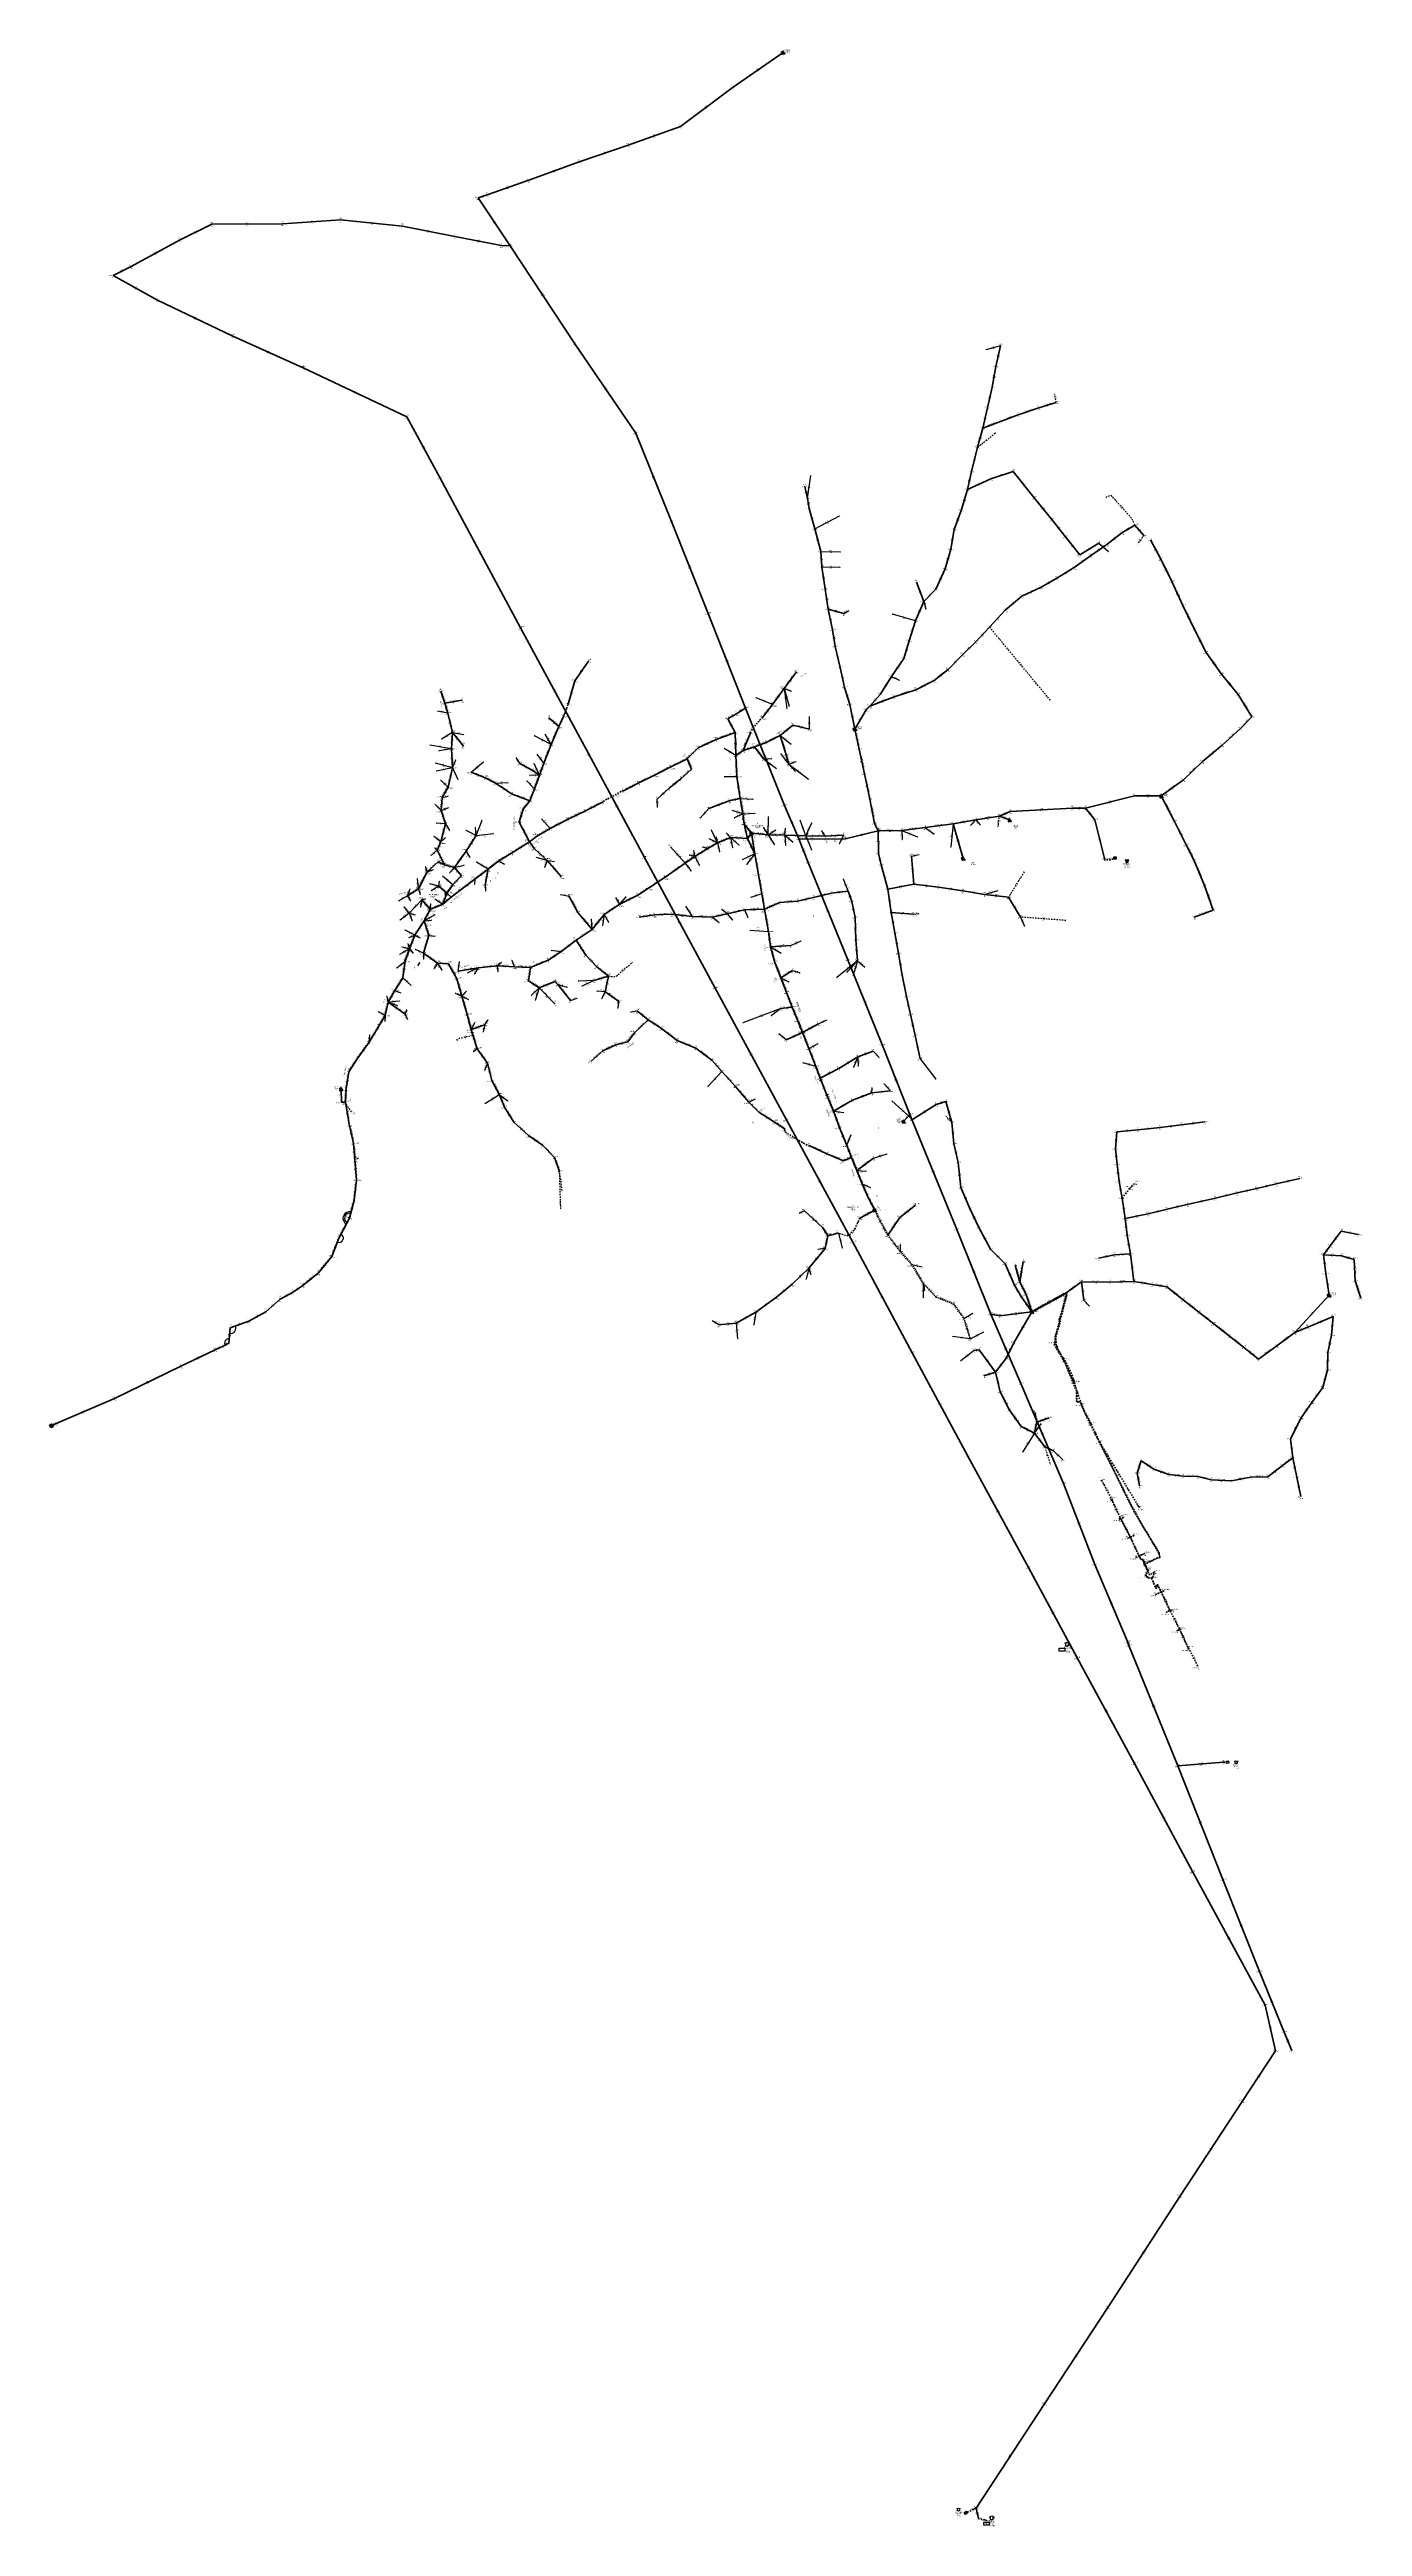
# Model space of a CAD drawing. Header units: millimetres. Extents: x 547575 to 550077, y 4149016 to 4153735.
import ezdxf
from ezdxf.enums import TextEntityAlignment as Align

# ---------------------------------------------------------------- set-up
doc = ezdxf.new("R2010")
doc.units = ezdxf.units.MM
doc.linetypes.add('DASHDOT', pattern=[5, 2.5, -1.25, 0, -1.25])
doc.linetypes.add('DASHED', pattern=[3.75, 2.5, -1.25])
for name, color, linetype, lineweight in [('DIREK_AG_MEVCUT', 120, 'Continuous', 25), ('DIREK_AG_YENI', 108, 'Continuous', 25), ('DIREK_AYD_MEVCUT', 190, 'Continuous', 25), ('DIREK_BOX_MEVCUT', 5, 'Continuous', 25), ('DIREK_ENH_MEVCUT', 6, 'Continuous', 25), ('DIREK_ENH_YENI', 6, 'Continuous', 25), ('DIREK_OG_MEVCUT', 16, 'Continuous', 25), ('DIREK_OG_YENI', 10, 'Continuous', 25), ('HAT_ABONE_HAVAI_MEVCUT', 56, 'Continuous', 30), ('HAT_ABONE_HAVAI_YENI', 30, 'Continuous', 30), ('HAT_ABONE_YERALTI_BYSK', 30, 'DASHDOT', 30), ('HAT_ABONE_YERALTI_MEVCUT', 56, 'DASHDOT', 30), ('HAT_ABONE_YERALTI_YENI', 30, 'DASHDOT', 30), ('HAT_AG_HAVAI_BYSK', 3, 'Continuous', 50), ('HAT_AG_HAVAI_MEVCUT', 126, 'Continuous', 50), ('HAT_AG_HAVAI_YENI', 3, 'Continuous', 50), ('HAT_AG_YERALTI_MEVCUT', 126, 'DASHDOT', 50), ('HAT_AG_YERALTI_YENI', 3, 'DASHDOT', 50), ('HAT_AYD_YERALTI_MEVCUT', 150, 'DASHDOT', 40), ('HAT_BOX_YERALTI_MEVCUT', 192, 'DASHDOT', 50), ('HAT_ENH_HAVAI_BYSK', 6, 'Continuous', 70), ('HAT_ENH_HAVAI_MEVCUT', 6, 'Continuous', 70), ('HAT_ENH_HAVAI_YENI', 6, 'Continuous', 70), ('HAT_OG_HAVAI_ILERDE', 1, 'DASHED', 70), ('HAT_OG_HAVAI_MEVCUT', 48, 'Continuous', 70), ('HAT_OG_HAVAI_YENI', 1, 'Continuous', 70), ('HAT_OG_YERALTI_MEVCUT', 48, 'DASHDOT', 70), ('HAT_OG_YERALTI_YENI', 1, 'DASHDOT', 70), ('KOFRE_ABONE_MEVCUT', 6, 'Continuous', 25), ('KOFRE_AG_MEVCUT', 6, 'Continuous', 25), ('KULLANICI', 1, 'Continuous', 25), ('NODE_OG_YENI', 5, 'Continuous', 25), ('TRAFO_MEVCUT', 5, 'Continuous', 30), ('TRAFO_TADILAT_BYSK', 5, 'Continuous', 30), ('TRAFO_YENI', 5, 'Continuous', 30)]:
    doc.layers.add(name, color=color, linetype=linetype, lineweight=lineweight)
doc.layers.add('DIREK_AG_TADILAT_BYSK', color=3, linetype='Continuous')
doc.layers.add('NIA_AG', color=5, linetype='Continuous')
doc.styles.add('Direk', font='B_CAD')
doc.styles.get("Standard").update_dxf_attribs({"font": 'Arial'})
doc.dimstyles.new('ISO-25', dxfattribs={"dimtxt": 0.18, "dimasz": 0.18, "dimexe": 0.18, "dimexo": 0.0625, "dimgap": 0.09, "dimtad": 0, "dimtih": 1, "dimtoh": 1, "dimdec": 4, "dimzin": 0, "dimdsep": 46, "dimtxsty": 'Standard', "dimcen": 0.09, "dimadec": 0, "dimazin": 0, "dimtfac": 1, "dimtdec": 4, "dimtofl": 0, "dimtmove": 0, "dimatfit": 3, "dimfxl": 1, "dimtolj": 1, "dimtzin": 0, "dimarcsym": 0})

# ---------------------------------------------------------------- blocks, each defined once
blk = doc.blocks.new('AG_NIA', base_point=(-64.4296, 129.8924))
at = {"layer": 'NIA_AG'}
for p, q in [((-64.429604, 132.292432), (-65.529604, 132.292432)), ((-64.429604, 127.492432), (-65.529604, 127.492432)), ((-64.429604, 127.492432), (-64.429604, 132.292432))]:
    blk.add_line(p, q, dxfattribs=at)
blk = doc.blocks.new('*D17')
at = {"layer": 'Defpoints', "color": 0, "transparency": 16777216}
for p in [(548155.27, 4151542.479), (548140.360216, 4151515.36739), (548146.662957, 4151508.16905), (548146.662957, 4151508.16905), (548126.449, 4151470.502)]:
    blk.add_point(p, dxfattribs=at)
at = {"layer": 'HAT_ENH_HAVAI_BYSK', "color": 0, "lineweight": -2, "transparency": 16777216}
for start, end in [(160.811324, 240.701906), (76.995253, 156.885835)]:
    blk.add_arc((548146.662957, 4151508.16905), 9.567687, start, end, dxfattribs=at)
at = {"layer": 'HAT_ENH_HAVAI_BYSK', "color": 0, "transparency": 16777216}
for points in [[(548141.966543, 4151499.798909), (548141.99541, 4151499.851508), (548142.138774, 4151499.738605)], [(548148.808965, 4151517.462175), (548148.823017, 4151517.520506), (548148.990985, 4151517.449187)]]:
    blk.add_solid(points, dxfattribs=at)
at = {"layer": 'HAT_ENH_HAVAI_BYSK', "color": 0, "transparency": 16777216, "insert": (548137.739844, 4151511.621397), "char_height": 0.18, "attachment_point": 5, "rotation": 248.848579736}
blk.add_mtext('\\A1;166%%d', dxfattribs=at)
blk = doc.blocks.new('*D18')
at = {"layer": 'Defpoints', "color": 0, "transparency": 16777216}
for p in [(548146.662957, 4151508.16905), (548126.449, 4151470.502), (548126.449, 4151470.502), (548134.938597, 4151471.136205), (548113.074, 4151435.186)]:
    blk.add_point(p, dxfattribs=at)
at = {"layer": 'DIREK_OG_YENI', "color": 0, "lineweight": -2, "transparency": 16777216}
for start, end in [(250.4686, 333.312535), (337.724455, 60.56839)]:
    blk.add_arc((548126.449, 4151470.502), 8.513253, start, end, dxfattribs=at)
at = {"layer": 'DIREK_OG_YENI', "color": 0, "transparency": 16777216}
for points in [[(548123.613148, 4151462.506779), (548123.592492, 4151462.450447), (548123.433823, 4151462.540581)], [(548130.646744, 4151477.942839), (548130.617815, 4151477.890274), (548130.474583, 4151478.003344)]]:
    blk.add_solid(points, dxfattribs=at)
at = {"layer": 'DIREK_OG_YENI', "color": 0, "transparency": 16777216, "insert": (548134.19687, 4151466.974112), "char_height": 0.18, "attachment_point": 5, "rotation": 65.518495148}
blk.add_mtext('\\A1;173%%d', dxfattribs=at)
blk = doc.blocks.new('*D19')
at = {"layer": 'Defpoints', "color": 0, "transparency": 16777216}
for p in [(548155.269835, 4151542.478775), (548134.274891, 4151506.759275), (548146.662957, 4151508.16905), (548146.662957, 4151508.16905), (548126.449, 4151470.502)]:
    blk.add_point(p, dxfattribs=at)
at = {"layer": 'DIREK_OG_YENI', "color": 0, "lineweight": -2, "transparency": 16777216}
for start, end in [(160.354711, 240.952664), (76.744666, 157.342619)]:
    blk.add_arc((548146.662957, 4151508.16905), 12.468025, start, end, dxfattribs=at)
at = {"layer": 'DIREK_OG_YENI', "color": 0, "transparency": 16777216}
for points in [[(548140.594955, 4151497.242936), (548140.623708, 4151497.295598), (548140.767318, 4151497.18301)], [(548149.514674, 4151520.275751), (548149.528853, 4151520.334052), (548149.696665, 4151520.262366)]]:
    blk.add_solid(points, dxfattribs=at)
at = {"layer": 'DIREK_OG_YENI', "color": 0, "transparency": 16777216, "insert": (548135.034895, 4151512.66792), "char_height": 0.18, "attachment_point": 5, "rotation": 248.84866501}
blk.add_mtext('\\A1;166%%d', dxfattribs=at)
blk = doc.blocks.new('*D20')
at = {"layer": 'Defpoints', "color": 0, "transparency": 16777216}
for p in [(547919.325074, 4151299.620834), (547919.325074, 4151299.620834), (547954.880539, 4151312.283896), (547916.734657, 4151270.34798), (547925.373945, 4151290.364176)]:
    blk.add_point(p, dxfattribs=at)
at = {"layer": 'DIREK_OG_YENI', "color": 0, "lineweight": -2, "transparency": 16777216}
for start, end in [(323.971311, 18.670655), (265.875626, 320.57497)]:
    blk.add_arc((547919.325074, 4151299.620834), 11.057782, start, end, dxfattribs=at)
at = {"layer": 'DIREK_OG_YENI', "color": 0, "transparency": 16777216}
for points in [[(547929.829276, 4151303.170572), (547929.772592, 4151303.150903), (547929.741925, 4151303.33079)], [(547918.53218, 4151288.621591), (547918.527378, 4151288.561784), (547918.350357, 4151288.606094)]]:
    blk.add_solid(points, dxfattribs=at)
at = {"layer": 'DIREK_OG_YENI', "color": 0, "transparency": 16777216, "insert": (547928.071081, 4151292.8546), "char_height": 0.18, "attachment_point": 5, "rotation": 52.273140707}
blk.add_mtext('\\A1;115%%d', dxfattribs=at)
blk = doc.blocks.new('*D21')
at = {"layer": 'Defpoints', "color": 0, "transparency": 16777216}
for p in [(547919.325, 4151299.621), (547907.262384, 4151265.467337), (547908.887693, 4151272.233646), (547916.734657, 4151270.34798), (547916.734657, 4151270.34798)]:
    blk.add_point(p, dxfattribs=at)
at = {"layer": 'DIREK_OG_YENI', "color": 0, "lineweight": -2, "transparency": 16777216}
for start, end in [(148.42867, 205.9821), (86.221064, 143.774495)]:
    blk.add_arc((547916.734657, 4151270.34798), 8.070353, start, end, dxfattribs=at)
at = {"layer": 'DIREK_OG_YENI', "color": 0, "transparency": 16777216}
for points in [[(547909.453148, 4151266.798994), (547909.506787, 4151266.825879), (547909.560623, 4151266.651518)], [(547917.26424, 4151278.370875), (547917.268862, 4151278.430696), (547917.446016, 4151278.38692)]]:
    blk.add_solid(points, dxfattribs=at)
at = {"layer": 'DIREK_OG_YENI', "color": 0, "transparency": 16777216, "insert": (547910.036041, 4151274.848994), "char_height": 0.18, "attachment_point": 5, "rotation": 236.101582372}
blk.add_mtext('\\A1;122%%d', dxfattribs=at)
blk = doc.blocks.new('YENI_DIREK')
h = blk.add_hatch(color=32)
h.paths.add_polyline_path([(-3.3, -0.5), (-3.1, -0.6), (-2.6, 0.1), (-1.9, -0.3), (-1.8, -0.2), (-2.5, 0.3), (-2.1, 1), (-2.3, 1.1)])
h.paths.add_polyline_path([(-3.4, -0.2), (-3.3, -0.2), (-2.6, 1), (-2.7, 1.1)])
h.paths.add_polyline_path([(-3.5, 0.3), (-3.4, 0.2), (-3, 0.8), (-3.1, 0.9)])
h.paths.add_polyline_path([(-3.4, 0.7), (-3.5, 0.8), (-3.6, 0.7), (-3.5, 0.6)])
h.paths.add_polyline_path([(-1.3, -1.4), (-1.5, -1.4), (-1.5, -2.3), (-2.2, -2.3), (-2.5, -3.5), (-2.4, -3.5), (-2.2, -2.5), (-1.9, -2.5), (-2.1, -3.5), (-2, -3.5), (-1.8, -2.5), (-1.5, -2.5), (-1.7, -3.5), (-1.6, -3.5), (-1.4, -2.5), (-1.1, -2.5), (-1.3, -3.5), (-1.2, -3.5), (-1, -2.5), (-0.7, -2.5), (-0.9, -3.5), (-0.8, -3.5), (-0.5, -2.3), (-1.3, -2.3)])
at = {"layer": 'TRAFO_YENI'}
for points in [[(2.3, -1.6), (2.1, -1.9), (2, -1.4), (1.9, -1.4), (2, -2.3), (2.2, -2), (2.3, -2.7), (2.1, -2.7), (2.4, -2.9), (2.4, -2.9), (2.6, -2.5), (2.4, -2.6)], [(2.3, -1.6), (2.1, -1.9), (2, -1.4), (1.9, -1.4), (2, -2.3), (2.2, -2), (2.3, -2.7), (2.1, -2.7), (2.4, -2.9), (1.9, -3.2), (2.2, -3.8), (2.2, -3.7), (2, -3.3), (2.2, -3.1), (2.4, -3.6), (2.5, -3.6), (2.3, -3.1), (2.5, -2.9), (2.6, -3.4), (2.7, -3.4), (2.5, -2.9), (2.7, -2.8), (2.9, -3.2), (2.9, -3.2), (2.8, -2.7), (2.9, -2.6), (3.1, -3.1), (3.2, -3), (2.9, -2.4), (2.4, -2.9), (2.6, -2.5), (2.4, -2.6)], [(2.9, -2.6), (3.1, -3.1), (3.2, -3), (2.9, -2.4), (2.4, -2.9), (2.6, -2.5), (2.4, -2.6), (2.3, -1.6), (2.1, -1.9), (2, -1.4), (1.9, -1.4), (2, -2.3), (2.2, -2), (2.3, -2.7), (2.1, -2.7), (2.4, -2.9), (1.9, -3.2), (2.2, -3.8), (2.2, -3.7), (2, -3.3), (2.2, -3.1), (2.4, -3.6), (2.5, -3.6), (2.3, -3.1), (2.5, -2.9), (2.6, -3.4), (2.7, -3.4), (2.5, -2.9), (2.7, -2.8), (2.9, -3.2), (2.9, -3.2), (2.8, -2.7)]]:
    blk.add_hatch(color=32, dxfattribs=at).paths.add_polyline_path(points)
at = {"layer": 'TRAFO_TADILAT_BYSK', "color": 32, "flags": 128}
for points in [[(-3.5, 0.6), (-3.4, 0.7), (-3.5, 0.8), (-3.6, 0.7), (-3.5, 0.6)], [(-3.4, 0.2), (-3, 0.8), (-3.1, 0.9), (-3.5, 0.3), (-3.4, 0.2)], [(-3.3, -0.2), (-2.6, 1), (-2.7, 1.1), (-3.4, -0.2), (-3.3, -0.2)], [(-1.8, -0.2), (-2.5, 0.3), (-2.1, 1), (-2.3, 1.1), (-3.3, -0.5), (-3.1, -0.6), (-2.6, 0.1), (-1.9, -0.3), (-1.8, -0.2)], [(-1.3, -1.4), (-1.5, -1.4), (-1.5, -2.3), (-2.2, -2.3), (-2.5, -3.5), (-2.4, -3.5), (-2.2, -2.5), (-1.9, -2.5), (-2.1, -3.5), (-2, -3.5), (-1.8, -2.5), (-1.5, -2.5), (-1.7, -3.5), (-1.6, -3.5), (-1.4, -2.5), (-1.1, -2.5), (-1.3, -3.5), (-1.2, -3.5), (-1, -2.5), (-0.7, -2.5), (-0.9, -3.5), (-0.8, -3.5), (-0.5, -2.3), (-1.3, -2.3), (-1.3, -1.4)]]:
    blk.add_lwpolyline(points, dxfattribs=at)
at = {"layer": 'TRAFO_YENI', "linetype": 'Continuous'}
for p, q in [((-2.5, -1.4), (0, 2.9)), ((2.5, -1.4), (0, 2.9)), ((-2.5, -1.4), (2.5, -1.4))]:
    blk.add_line(p, q, dxfattribs=at)
at = {"layer": 'TRAFO_YENI', "color": 32, "flags": 128}
blk.add_lwpolyline([(1.9, -1.4), (2, -1.4), (2.1, -1.9), (2.3, -1.6), (2.4, -2.6), (2.6, -2.5), (2.4, -2.9), (2.9, -2.4), (3.2, -3), (3.1, -3.1), (2.9, -2.6), (2.8, -2.7), (2.9, -3.2), (2.9, -3.2), (2.7, -2.8), (2.5, -2.9), (2.7, -3.4), (2.6, -3.4), (2.5, -2.9), (2.3, -3.1), (2.5, -3.6), (2.4, -3.6), (2.2, -3.1), (2, -3.3), (2.2, -3.7), (2.2, -3.8), (1.9, -3.2), (2.4, -2.9), (2.1, -2.7), (2.3, -2.7), (2.2, -2), (2, -2.3), (1.9, -1.4)], dxfattribs=at)
at = {"layer": 'TRAFO_YENI', "linetype": 'Continuous'}
for points in [[(-2.5, -1.4), (0, -1.4), (0, 2.9)], [(0, -1.4), (0, 2.9), (2.5, -1.4)]]:
    blk.add_solid(points, dxfattribs=at)
blk = doc.blocks.new('MEV_OZELBINA_KARE')
at = {"layer": 'TRAFO_MEVCUT', "linetype": 'Continuous'}
for p, q in [((-2.25, 2.25), (2.25, 2.25)), ((-2.25, -2.25), (-2.25, 2.25)), ((0, 1.8), (0, 2.7)), ((2.25, 2.25), (2.25, -2.25)), ((2.25, -2.25), (-2.25, -2.25))]:
    blk.add_line(p, q, dxfattribs=at)
for centre, radius in [((0, -0.215091), 1.049264), ((-0.592312, 1.488957), 0.15614), ((0.592312, 1.488957), 0.15614)]:
    blk.add_circle(centre, radius, dxfattribs=at)
blk = doc.blocks.new('MEV_BETKOSK_OZEL')
at = {"layer": 'TRAFO_MEVCUT', "linetype": 'Continuous'}
for p, q in [((-3.4, 2), (0, 3.6)), ((-1.8, 2), (-3.4, 2)), ((-1.8, -2), (-1.8, 2)), ((0, 3.6), (3.4, 2)), ((3.4, 2), (1.8, 2)), ((1.8, 2), (1.8, -2)), ((1.8, -2), (-1.8, -2))]:
    blk.add_line(p, q, dxfattribs=at)
for centre, radius in [((0, 0), 1.049264), ((-0.592312, 1.704048), 0.15614), ((0.592312, 1.704048), 0.15614)]:
    blk.add_circle(centre, radius, dxfattribs=at)
blk = doc.blocks.new('MEV_DIREK_OZEL')
h = blk.add_hatch(color=32)
h.paths.add_polyline_path([(-2.1, 1), (-2.3, 1.1), (-3.3, -0.5), (-3.1, -0.6), (-2.6, 0.1), (-1.9, -0.4), (-1.8, -0.2), (-2.5, 0.3)])
h.paths.add_polyline_path([(-3.4, -0.1), (-3.3, -0.2), (-2.6, 1), (-2.7, 1.1)])
h.paths.add_polyline_path([(-3.5, 0.3), (-3.4, 0.2), (-3, 0.8), (-3.2, 0.9)])
h.paths.add_polyline_path([(-3.6, 0.8), (-3.6, 0.7), (-3.5, 0.6), (-3.4, 0.8)])
h.paths.add_polyline_path([(-1.5, -2.3), (-2.2, -2.3), (-2.5, -3.5), (-2.4, -3.5), (-2.2, -2.5), (-1.9, -2.5), (-2.1, -3.5), (-2, -3.5), (-1.8, -2.5), (-1.5, -2.5), (-1.7, -3.5), (-1.6, -3.5), (-1.4, -2.5), (-1.1, -2.5), (-1.3, -3.5), (-1.2, -3.5), (-1, -2.5), (-0.7, -2.5), (-0.9, -3.5), (-0.8, -3.5), (-0.5, -2.3), (-1.3, -2.3), (-1.3, -1.4), (-1.5, -1.4)])
at = {"layer": 'TRAFO_MEVCUT'}
for points in [[(2.4, -1.6), (2.2, -1.9), (2.1, -1.4), (2, -1.4), (2.1, -2.3), (2.3, -2), (2.4, -2.7), (2.1, -2.7), (2.4, -2.9), (2.4, -2.9), (2.7, -2.5), (2.5, -2.6)], [(2.4, -1.6), (2.2, -1.9), (2.1, -1.4), (2, -1.4), (2.1, -2.3), (2.3, -2), (2.4, -2.7), (2.1, -2.7), (2.4, -2.9), (2, -3.2), (2.2, -3.8), (2.3, -3.7), (2.1, -3.3), (2.3, -3.1), (2.5, -3.6), (2.5, -3.6), (2.4, -3.1), (2.5, -2.9), (2.7, -3.4), (2.8, -3.4), (2.6, -2.9), (2.8, -2.8), (3, -3.2), (3, -3.2), (2.8, -2.7), (3, -2.6), (3.2, -3.1), (3.3, -3), (3, -2.4), (2.4, -2.9), (2.7, -2.5), (2.5, -2.6)], [(3, -2.6), (3.2, -3.1), (3.3, -3), (3, -2.4), (2.4, -2.9), (2.7, -2.5), (2.5, -2.6), (2.4, -1.6), (2.2, -1.9), (2.1, -1.4), (2, -1.4), (2.1, -2.3), (2.3, -2), (2.4, -2.7), (2.1, -2.7), (2.4, -2.9), (2, -3.2), (2.2, -3.8), (2.3, -3.7), (2.1, -3.3), (2.3, -3.1), (2.5, -3.6), (2.5, -3.6), (2.4, -3.1), (2.5, -2.9), (2.7, -3.4), (2.8, -3.4), (2.6, -2.9), (2.8, -2.8), (3, -3.2), (3, -3.2), (2.8, -2.7)]]:
    blk.add_hatch(color=32, dxfattribs=at).paths.add_polyline_path(points)
at = {"layer": 'TRAFO_MEVCUT', "linetype": 'Continuous'}
for p, q in [((-2.5, -1.4), (0, 2.9)), ((2.5, -1.4), (0, 2.9)), ((-2.5, -1.4), (2.5, -1.4))]:
    blk.add_line(p, q, dxfattribs=at)
at = {"layer": 'TRAFO_MEVCUT', "color": 32, "flags": 128}
blk.add_lwpolyline([(2, -1.4), (2.1, -1.4), (2.2, -1.9), (2.4, -1.6), (2.5, -2.6), (2.7, -2.5), (2.4, -2.9), (3, -2.4), (3.3, -3), (3.2, -3.1), (3, -2.6), (2.8, -2.7), (3, -3.2), (3, -3.2), (2.8, -2.8), (2.6, -2.9), (2.8, -3.4), (2.7, -3.4), (2.5, -2.9), (2.4, -3.1), (2.5, -3.6), (2.5, -3.6), (2.3, -3.1), (2.1, -3.3), (2.3, -3.7), (2.2, -3.8), (2, -3.2), (2.4, -2.9), (2.1, -2.7), (2.4, -2.7), (2.3, -2), (2.1, -2.3), (2, -1.4)], dxfattribs=at)
at = {"layer": 'TRAFO_MEVCUT', "linetype": 'Continuous'}
for centre, radius in [((0, 0), 0.804), ((-0.3, 1.3), 0.12), ((0.3, 1.3), 0.12)]:
    blk.add_circle(centre, radius, dxfattribs=at)
at = {"layer": 'TRAFO_TADILAT_BYSK', "color": 32, "flags": 128}
for points in [[(-3.5, 0.6), (-3.4, 0.8), (-3.6, 0.8), (-3.6, 0.7), (-3.5, 0.6)], [(-3.4, 0.2), (-3, 0.8), (-3.2, 0.9), (-3.5, 0.3), (-3.4, 0.2)], [(-3.3, -0.2), (-2.6, 1), (-2.7, 1.1), (-3.4, -0.1), (-3.3, -0.2)], [(-1.8, -0.2), (-2.5, 0.3), (-2.1, 1), (-2.3, 1.1), (-3.3, -0.5), (-3.1, -0.6), (-2.6, 0.1), (-1.9, -0.4), (-1.8, -0.2)], [(-1.3, -1.4), (-1.5, -1.4), (-1.5, -2.3), (-2.2, -2.3), (-2.5, -3.5), (-2.4, -3.5), (-2.2, -2.5), (-1.9, -2.5), (-2.1, -3.5), (-2, -3.5), (-1.8, -2.5), (-1.5, -2.5), (-1.7, -3.5), (-1.6, -3.5), (-1.4, -2.5), (-1.1, -2.5), (-1.3, -3.5), (-1.2, -3.5), (-1, -2.5), (-0.7, -2.5), (-0.9, -3.5), (-0.8, -3.5), (-0.5, -2.3), (-1.3, -2.3), (-1.3, -1.4)]]:
    blk.add_lwpolyline(points, dxfattribs=at)
blk = doc.blocks.new('MEV_DIREK')
h = blk.add_hatch(color=32)
h.paths.add_polyline_path([(-2.1, 1), (-2.4, 1.1), (-3.3, -0.5), (-3.1, -0.7), (-2.7, 0.1), (-1.9, -0.4), (-1.8, -0.2), (-2.6, 0.2)])
h.paths.add_polyline_path([(-3.5, -0.2), (-3.3, -0.2), (-2.6, 1), (-2.7, 1.1)])
h.paths.add_polyline_path([(-3.5, 0.3), (-3.4, 0.2), (-3.1, 0.8), (-3.2, 0.9)])
h.paths.add_polyline_path([(-3.6, 0.8), (-3.7, 0.7), (-3.5, 0.6), (-3.5, 0.7)])
h.paths.add_polyline_path([(-1.5, -2.3), (-2.3, -2.3), (-2.5, -3.5), (-2.4, -3.5), (-2.2, -2.5), (-1.9, -2.5), (-2.1, -3.5), (-2, -3.5), (-1.8, -2.5), (-1.5, -2.5), (-1.7, -3.5), (-1.6, -3.5), (-1.4, -2.5), (-1.1, -2.5), (-1.3, -3.5), (-1.2, -3.5), (-1, -2.5), (-0.7, -2.5), (-0.9, -3.5), (-0.8, -3.5), (-0.6, -2.3), (-1.3, -2.3), (-1.3, -1.4), (-1.5, -1.4)])
at = {"layer": 'TRAFO_MEVCUT'}
for points in [[(2.4, -1.6), (2.1, -1.9), (2.1, -1.4), (1.9, -1.4), (2, -2.3), (2.2, -2), (2.3, -2.7), (2.1, -2.7), (2.4, -2.9), (2.4, -2.9), (2.6, -2.5), (2.4, -2.6)], [(2.4, -1.6), (2.1, -1.9), (2.1, -1.4), (1.9, -1.4), (2, -2.3), (2.2, -2), (2.3, -2.7), (2.1, -2.7), (2.4, -2.9), (2, -3.2), (2.2, -3.8), (2.3, -3.7), (2.1, -3.3), (2.3, -3.1), (2.4, -3.6), (2.5, -3.6), (2.3, -3.1), (2.5, -2.9), (2.7, -3.4), (2.7, -3.4), (2.6, -2.9), (2.7, -2.8), (2.9, -3.2), (3, -3.2), (2.8, -2.7), (3, -2.6), (3.1, -3.1), (3.2, -3), (3, -2.4), (2.4, -2.9), (2.6, -2.5), (2.4, -2.6)], [(3, -2.6), (3.1, -3.1), (3.2, -3), (3, -2.4), (2.4, -2.9), (2.6, -2.5), (2.4, -2.6), (2.4, -1.6), (2.1, -1.9), (2.1, -1.4), (1.9, -1.4), (2, -2.3), (2.2, -2), (2.3, -2.7), (2.1, -2.7), (2.4, -2.9), (2, -3.2), (2.2, -3.8), (2.3, -3.7), (2.1, -3.3), (2.3, -3.1), (2.4, -3.6), (2.5, -3.6), (2.3, -3.1), (2.5, -2.9), (2.7, -3.4), (2.7, -3.4), (2.6, -2.9), (2.7, -2.8), (2.9, -3.2), (3, -3.2), (2.8, -2.7)]]:
    blk.add_hatch(color=32, dxfattribs=at).paths.add_polyline_path(points)
at = {"layer": 'TRAFO_MEVCUT', "linetype": 'Continuous'}
for p, q in [((-2.5, -1.4), (0, 2.9)), ((2.5, -1.4), (0, 2.9)), ((-2.5, -1.4), (2.5, -1.4))]:
    blk.add_line(p, q, dxfattribs=at)
at = {"layer": 'TRAFO_MEVCUT', "color": 32, "flags": 128}
blk.add_lwpolyline([(1.9, -1.4), (2.1, -1.4), (2.1, -1.9), (2.4, -1.6), (2.4, -2.6), (2.6, -2.5), (2.4, -2.9), (3, -2.4), (3.2, -3), (3.1, -3.1), (3, -2.6), (2.8, -2.7), (3, -3.2), (2.9, -3.2), (2.7, -2.8), (2.6, -2.9), (2.7, -3.4), (2.7, -3.4), (2.5, -2.9), (2.3, -3.1), (2.5, -3.6), (2.4, -3.6), (2.3, -3.1), (2.1, -3.3), (2.3, -3.7), (2.2, -3.8), (2, -3.2), (2.4, -2.9), (2.1, -2.7), (2.3, -2.7), (2.2, -2), (2, -2.3), (1.9, -1.4)], dxfattribs=at)
at = {"layer": 'TRAFO_TADILAT_BYSK', "color": 32, "flags": 128}
for points in [[(-3.5, 0.6), (-3.5, 0.7), (-3.6, 0.8), (-3.7, 0.7), (-3.5, 0.6)], [(-3.3, -0.2), (-2.6, 1), (-2.7, 1.1), (-3.5, -0.2), (-3.3, -0.2)], [(-3.4, 0.2), (-3.1, 0.8), (-3.2, 0.9), (-3.5, 0.3), (-3.4, 0.2)], [(-1.8, -0.2), (-2.6, 0.2), (-2.1, 1), (-2.4, 1.1), (-3.3, -0.5), (-3.1, -0.7), (-2.7, 0.1), (-1.9, -0.4), (-1.8, -0.2)], [(-1.3, -1.4), (-1.5, -1.4), (-1.5, -2.3), (-2.3, -2.3), (-2.5, -3.5), (-2.4, -3.5), (-2.2, -2.5), (-1.9, -2.5), (-2.1, -3.5), (-2, -3.5), (-1.8, -2.5), (-1.5, -2.5), (-1.7, -3.5), (-1.6, -3.5), (-1.4, -2.5), (-1.1, -2.5), (-1.3, -3.5), (-1.2, -3.5), (-1, -2.5), (-0.7, -2.5), (-0.9, -3.5), (-0.8, -3.5), (-0.6, -2.3), (-1.3, -2.3), (-1.3, -1.4)]]:
    blk.add_lwpolyline(points, dxfattribs=at)
blk = doc.blocks.new('MEV_BINA_KARE')
at = {"layer": 'TRAFO_MEVCUT', "linetype": 'Continuous'}
for p, q in [((-2.25, -2.25), (-2.25, 2.25)), ((-2.25, 2.25), (2.25, 2.25)), ((0, 1.8), (0, 2.7)), ((2.25, 2.25), (2.25, -2.25)), ((2.25, -2.25), (-2.25, -2.25))]:
    blk.add_line(p, q, dxfattribs=at)
blk = doc.blocks.new('MEV_BETKOSK')
at = {"layer": 'TRAFO_MEVCUT', "linetype": 'Continuous'}
for p, q in [((-3.4, 2), (0, 3.6)), ((-1.8, 2), (-3.4, 2)), ((-1.8, -2), (-1.8, 2)), ((0, 3.6), (3.4, 2)), ((3.4, 2), (1.8, 2)), ((1.8, 2), (1.8, -2)), ((1.8, -2), (-1.8, -2))]:
    blk.add_line(p, q, dxfattribs=at)
blk = doc.blocks.new('MEV_INDMERK_KARE')
at = {"layer": 'TRAFO_MEVCUT', "linetype": 'Continuous'}
for p, q in [((-5.268651, -2.925), (-5.268651, 2.925)), ((-5.268651, 2.925), (5.268651, 2.925)), ((0, 2.535), (0, 3.315)), ((5.268651, 2.925), (5.268651, -2.925)), ((5.268651, -2.925), (-5.268651, -2.925))]:
    blk.add_line(p, q, dxfattribs=at)
blk = doc.blocks.new('MEV_INDMERK')
at = {"layer": 'TRAFO_MEVCUT', "linetype": 'Continuous'}
for p, q in [((-4.4, 2.4), (0, 4.6)), ((-2.8, 2.4), (-4.4, 2.4)), ((-2.8, -2.4), (-2.8, 2.4)), ((0, 4.6), (4.4, 2.4)), ((4.4, 2.4), (2.8, 2.4)), ((2.8, -2.4), (2.8, 2.4)), ((-2.8, -2.4), (2.8, -2.4))]:
    blk.add_line(p, q, dxfattribs=at)
at = {"layer": 'TRAFO_MEVCUT', "linetype": 'Continuous', "width": 0.6}
blk.add_text('İND.', height=2, rotation=90, dxfattribs=at).set_placement((5.417363, -0.010583), align=Align.CENTER)

msp = doc.modelspace()

# ---------------------------------------------------------------- linework, layer by layer
at = {"layer": 'HAT_ABONE_HAVAI_MEVCUT'}
for p, q in [((549387.043, 4153170.474), (549359.549, 4153163.142)), ((549019.233, 4152879.502), (549026.056, 4152923.373)), ((549033.408, 4152821.643), (549080.739, 4152846.771)), ((549044.972, 4152778.829), (549082.535, 4152777.984)), ((549574.74, 4152794.647), (549592.9, 4152778.619)), ((549046.933, 4152749.14), (549081.809, 4152748.466)), ((549088.517, 4152660.694), (549098.068, 4152666.004)), ((549241.001, 4152683.057), (549244.93, 4152668.93)), ((549225.265, 4152646.719), (549181.236, 4152659.07)), ((549179.835, 4152540.328), (549194.216, 4152533.397)), ((548471.241, 4152374.935), (548464.549, 4152386.322)), ((548882.865, 4152389.882), (548860.37, 4152403.07)), ((548936.01, 4152383.1), (548951.3, 4152384.08)), ((548936.01, 4152383.1), (548960.17, 4152365.03)), ((548984.17, 4152373.5), (548968.4, 4152393.72)), ((548984.17, 4152373.5), (548998.2, 4152378.24)), ((548984.17, 4152373.5), (548996.81, 4152359.37)), ((548984.17, 4152373.5), (549021.21, 4152344.86)), ((548733.695257, 4152291.538903), (548733.144235, 4152307.028746)), ((548831.6, 4152288.7), (548814.73, 4152270.83)), ((549198.96, 4152247.078), (549199.756, 4152229.913)), ((549198.96, 4152247.078), (549229.226, 4152235.165)), ((549243.484, 4152252.581), (549260.865, 4152240.373)), ((549296.785, 4152259.493), (549292.46, 4152215.016)), ((549340.154, 4152267.116), (549330.268, 4152256.841)), ((549340.154, 4152267.116), (549348.571, 4152257.677)), ((549217.678, 4152198.255), (549231.984, 4152201.106)), ((549356.794, 4152125.203), (549382.046, 4152132.768)), ((549221.148, 4152087.499), (549231.594, 4152089.017)), ((549425.58, 4152082.042), (549433.043, 4152065.027)), ((548987.62, 4152028.23), (549007.55, 4152036.56)), ((548277.466, 4151989.709), (548280.583, 4151995.634)), ((548990.64, 4151980.19), (549004.82, 4151975.94)), ((549114.578, 4151998.88), (549075.265, 4151966.879)), ((549114.578, 4151998.88), (549094.356, 4151977.3)), ((549114.578, 4151998.88), (549106.536, 4151971.232)), ((549114.578, 4151998.88), (549128.429, 4151986.462)), ((548543.666304, 4151953.881614), (548561.373, 4151948.659)), ((548567.953, 4151922.863), (548580.674, 4151927.297)), ((548404.854, 4151876.627), (548401.498, 4151863.191)), ((548404.854, 4151876.627), (548410.625, 4151886.164)), ((548968.61, 4151907.68), (548895.99, 4151880.29)), ((548968.61, 4151907.68), (548949.94, 4151894.15)), ((549040.41, 4151878.37), (549056.55, 4151886.34)), ((548978.86, 4151848.36), (548965, 4151859.71)), ((549115.68, 4151815.76), (549107.05, 4151795.73)), ((549115.68, 4151815.76), (549116.14, 4151797.89)), ((549144.8, 4151826.48), (549156.28, 4151814.22)), ((549234.12, 4151812.039), (549263.996, 4151773.113)), ((549142.17, 4151747.21), (549142.73, 4151756.87)), ((549177.53, 4151751.2), (549165.68, 4151764.55)), ((549219.806, 4151696.658), (549180.507, 4151731.651)), ((549145.12, 4151622.48), (549171.25, 4151630.74)), ((549013.58, 4151522.59), (549004.128546, 4151517.972856)), ((549022.01, 4151413.09), (549016.74, 4151392.19)), ((549022.01, 4151413.09), (549025.62, 4151401.34)), ((549546.02, 4151352.236), (549556.615, 4151340.712)), ((548850.81, 4151305.19), (548838.12, 4151312.89)), ((548883.43, 4151308.38), (548885.82, 4151278.21)), ((548921.25, 4151329.14), (548917.14, 4151305.25)), ((549337.083, 4151256.276), (549311.591, 4151236.306)), ((549452.207, 4151098.884), (549464.724, 4151116.414)), ((549452.207, 4151098.884), (549429.333, 4151062.257))]:
    msp.add_line(p, q, dxfattribs=at)
at = {"layer": 'HAT_ABONE_HAVAI_YENI'}
for p, q in [((548952.609, 4152486.99), (548921.53, 4152499.89)), ((548974.916, 4152517.487), (548988.31, 4152512.26)), ((548974.916, 4152517.487), (548984.32, 4152484.05)), ((548974.916, 4152517.487), (548979.92, 4152479.69)), ((548334.188, 4152470.537), (548314.093, 4152474.631)), ((548342.802, 4152433.623), (548321.728, 4152421.198)), ((548342.802, 4152433.623), (548364.579, 4152429.753)), ((548531.056, 4152410.596), (548519.744, 4152430.287)), ((549023.119, 4152439.804), (549022.99, 4152463.96)), ((548340.985, 4152402.903), (548299.893, 4152409.332)), ((548340.985, 4152402.903), (548317.624, 4152398.908)), ((548342.874, 4152366.543), (548349.351, 4152381.737)), ((548531.056, 4152410.596), (548499.024997, 4152427.200252)), ((548517.333, 4152375.105), (548504.539, 4152392.196)), ((548967.433, 4152427.905), (548988.28, 4152411.7)), ((548342.874, 4152366.543), (548310.321, 4152375.507)), ((548342.874, 4152366.543), (548312.017, 4152360.397)), ((548334.846, 4152329.615), (548320.821, 4152342.786)), ((548342.874, 4152366.543), (548353.134, 4152344.522)), ((548378.718, 4152358.002), (548402.012, 4152377.77)), ((548424.951, 4152337.133), (548448.83, 4152338.698)), ((548499.122, 4152326.591), (548484.517, 4152341.731)), ((548508.539, 4152352.529), (548490.414, 4152351.956)), ((548508.539, 4152352.529), (548498.547, 4152374.766)), ((548884.63388, 4152349.05781), (548860.96, 4152349.14)), ((548321.301, 4152285.398), (548309.811, 4152296.898)), ((548321.301, 4152285.398), (548336.194, 4152290.864)), ((548323.234, 4152309.947), (548334.529, 4152312.45)), ((548891.421693, 4152307.819313), (548915.95, 4152306.72)), ((548329.768, 4152259.486), (548312.115, 4152260.865)), ((548329.768, 4152259.486), (548337.162, 4152247.074)), ((548388.377745, 4152237.751919), (548368.845, 4152247.07)), ((548388.377745, 4152237.751919), (548386.824, 4152252.895)), ((548388.377745, 4152237.751919), (548399.298, 4152266.518)), ((548388.377745, 4152237.751919), (548421.03, 4152241.191)), ((548529.370292, 4152250.916191), (548512.705, 4152269.412)), ((548848.026, 4152223.248), (548836.52, 4152247.99)), ((548872.76, 4152233.594), (548864.23, 4152242.6)), ((548896.551, 4152278.588), (548876.19, 4152285.41)), ((548896.551, 4152278.588), (548880.16, 4152271.22)), ((548896.551, 4152278.588), (548919.91, 4152279.89)), ((548944.65, 4152238.554), (548935.89, 4152253.57)), ((548944.65, 4152238.554), (548945.15, 4152273.04)), ((548944.65, 4152238.554), (548959.17, 4152248.38)), ((548976.485, 4152238.1), (548977.72, 4152251.48)), ((549016.363, 4152236.677), (549005.211792, 4152266.678242)), ((549016.363, 4152236.677), (549027.71, 4152261.65)), ((549016.363, 4152236.677), (549020.58, 4152242.41)), ((549053.027, 4152236.006), (549046.82, 4152246.45)), ((548313.492, 4152209.437), (548302.396, 4152199.67)), ((548321.032, 4152225.2), (548308.033, 4152235.788)), ((548313.492, 4152209.437), (548309.131, 4152213.861)), ((548321.032, 4152225.2), (548329.346, 4152233.883)), ((548369.217548, 4152207.831839), (548376.251, 4152195.905)), ((548523.082, 4152189.872), (548502.614, 4152195.737)), ((548804.485, 4152197.315), (548794.54, 4152200.13)), ((548804.485, 4152197.315), (548802.98, 4152208.83)), ((548804.485, 4152197.315), (548813.76, 4152180.49)), ((548829.678, 4152212.74), (548820.01, 4152215.26)), ((548848.026, 4152223.248), (548832.38, 4152231.1)), ((548848.026, 4152223.248), (548846.24, 4152235.17)), ((548848.026, 4152223.248), (548851.63, 4152206.12)), ((548872.76, 4152233.594), (548889.57, 4152218.99)), ((548872.76, 4152233.594), (548876.34, 4152214.26)), ((548919.052, 4152202.292), (548895.13, 4152191.4)), ((548919.052, 4152202.292), (548903.41, 4152182.57)), ((548944.65, 4152238.554), (548956.69, 4152220.05)), ((548976.485, 4152238.1), (548977.57, 4152218.73)), ((548976.485, 4152238.1), (548992.04, 4152224.59)), ((549016.363, 4152236.677), (549027.14, 4152210.37)), ((549080.3, 4152222.22), (549088.978, 4152238.26)), ((548278.026, 4152135.947), (548276.257, 4152155.313)), ((548294.97, 4152168.391), (548291.321, 4152177.555)), ((548294.97, 4152168.391), (548306.451, 4152172.647)), ((548316.718271, 4152141.002567), (548299.542, 4152145.451)), ((548316.718271, 4152141.002567), (548318.463, 4152150.642)), ((548343.643, 4152143.589), (548324.09, 4152160.224)), ((548347.043, 4152176.613), (548337.467, 4152166.09)), ((548347.043, 4152176.613), (548365.217, 4152180.881)), ((548385.725, 4152154.378), (548384.635, 4152144.354)), ((548410.732, 4152173.092), (548388.648, 4152186.942)), ((548431.367252, 4152189.189397), (548442.098, 4152182.624)), ((548523.082, 4152189.872), (548518.023, 4152176.516)), ((548523.082, 4152189.872), (548537.036, 4152188.269)), ((548786.137, 4152185.11), (548797.81, 4152169.73)), ((549097.024833, 4152131.635245), (549087.846, 4152154.413)), ((548257.159, 4152122.493), (548240.469, 4152113.044)), ((548260.638, 4152089.323), (548250.839, 4152101.606)), ((548257.159, 4152122.493), (548262.494, 4152136.107)), ((548257.159, 4152122.493), (548262.72, 4152113.123)), ((548278.026, 4152135.947), (548281.512, 4152125.214)), ((548284.704, 4152115.161), (548281.699, 4152100.878)), ((548284.704, 4152115.161), (548291.474, 4152116.743)), ((548300.198, 4152096.595), (548301.502, 4152107.385)), ((548316.718271, 4152141.002567), (548302.042, 4152132.075)), ((548309.53, 4152117.105), (548324.639, 4152106.703)), ((548405.421, 4152142.952), (548405.732, 4152131.701)), ((548565.500256, 4152121.554074), (548549.188, 4152124.202)), ((548662.15, 4152106.443), (548654.359, 4152119.649)), ((548662.15, 4152106.443), (548674.035, 4152120.865)), ((548800.562, 4152083.132), (548787.85, 4152102.97)), ((548932.271, 4152126.604), (548911.29, 4152119.67)), ((548260.638, 4152089.323), (548243.295, 4152076.483)), ((548271.031, 4152047.505), (548252.525, 4152057.138)), ((548260.638, 4152089.323), (548271.941, 4152086.323)), ((548260.638, 4152089.323), (548265.817, 4152074.961)), ((548309.396, 4152086.043), (548289.267, 4152074.656)), ((548289.267, 4152074.656), (548302.946, 4152076.285)), ((548609.088, 4152058.374), (548607.762, 4152077.849)), ((548631.763, 4152086.82), (548628.858, 4152066.271)), ((548631.763, 4152086.82), (548640.03, 4152072.527)), ((548838.521, 4152082.077), (548851.09, 4152071.59)), ((548866.084, 4152088.3), (548856.07, 4152096.6)), ((548866.084, 4152088.3), (548876.71, 4152075.97)), ((548899.739, 4152095.934), (548905.5, 4152081.46)), ((548945.202862, 4152053.986963), (548909.72, 4152056.4)), ((548260.719, 4152021.435), (548242.182, 4152010.639)), ((548247.017, 4152025.101), (548260.719, 4152021.435)), ((548260.719, 4152021.435), (548258.335, 4152031.212)), ((548259.941, 4152042.909), (548271.031, 4152047.505)), ((548260.719, 4152021.435), (548267.929, 4152013.218)), ((548271.031, 4152047.505), (548281.259, 4152042.782)), ((548287.388, 4152013.329), (548272.464, 4152020.384)), ((548287.388, 4152013.329), (548287.442, 4152001.821)), ((548297.817, 4152046.712), (548309.759, 4152045.572)), ((548549.611, 4152015.723), (548531.159, 4152018.37)), ((548948.974, 4152025.334), (548969.57, 4152013.35)), ((548252.902, 4151997.757), (548236.737, 4151985.034)), ((548248.268, 4151966.497), (548264.377, 4151951.623)), ((548314.518, 4151993.993), (548307.853, 4151984.213)), ((548314.518, 4151993.993), (548322.455, 4151981.088)), ((548353.612, 4151978.979), (548356.364, 4151996.884)), ((548391.568, 4151985.367), (548372.027, 4151975.637)), ((548391.568, 4151985.367), (548384.782, 4151973.871)), ((548428.231, 4151989.169), (548436.111, 4151996.349)), ((548428.231, 4151989.169), (548429.57, 4151977.867)), ((548461.363, 4151987.54), (548456.431, 4151999.613)), ((548612.4777, 4151961.01519), (548583.019, 4151959.799)), ((548612.4777, 4151961.01519), (548589.867, 4151950.129)), ((548968.898, 4151966.266), (548983.78, 4151958.72)), ((548220.494, 4151919.691), (548218.486, 4151931.626)), ((548242.353, 4151921.725), (548220.494, 4151919.691)), ((548220.494, 4151919.691), (548238.056, 4151913.543)), ((548233.185, 4151942.237), (548244.236, 4151938.013)), ((548360.634, 4151931.656), (548348.56, 4151936.782)), ((548360.634, 4151931.656), (548369.885, 4151940.794)), ((548360.634, 4151931.656), (548373.669, 4151924.962)), ((548507.846, 4151947.244), (548492.594, 4151932.754)), ((548507.846, 4151947.244), (548500.758, 4151923.369)), ((548634.175304, 4151939.891414), (548618.709, 4151940.868)), ((548634.175304, 4151939.891414), (548627.184, 4151926.065)), ((548659.286344, 4151921.946467), (548657.796, 4151908.313)), ((548214.805, 4151894.544), (548201.881, 4151901.519)), ((548214.805, 4151894.544), (548214.135, 4151883.344)), ((548252.145, 4151897.589), (548256.623, 4151905.056)), ((548252.145, 4151897.589), (548257.14, 4151887.226)), ((548378.34, 4151867.711), (548386.394, 4151881.912)), ((548695.248, 4151902.668), (548682.901, 4151900.864)), ((548183.986, 4151843.868), (548185.328, 4151857.93)), ((548389.716, 4151830.831), (548382.829, 4151825.595)), ((549022.276, 4151831.386), (549039.65, 4151841.4)), ((548409.769, 4151803.813), (548403.834, 4151789.976)), ((548856.413, 4151787.996), (548829.658135, 4151759.301382)), ((549035.314, 4151797.075), (549011.127991, 4151804.298671)), ((548432.561, 4151743.703), (548404.823, 4151726.269)), ((548432.561, 4151743.703), (548448.38, 4151732.174)), ((548907.496, 4151729.566), (548920.1, 4151736.03)), ((549068.754, 4151712.173), (549088.45, 4151709.93)), ((549094.168, 4151646.892), (549102.85, 4151667.63)), ((549113.401, 4151599.395), (549131.12, 4151597.86)), ((549123.667, 4151573.859), (549139.44, 4151566.62)), ((549052.977, 4151450.402), (549038.88, 4151448.48)), ((549078.561, 4151479.725), (549085.82, 4151451.31)), ((549196.633537, 4151444.260407), (549196.67, 4151458.51)), ((549218.255, 4151420.171), (549237.7, 4151415.69)), ((549239.861, 4151384.333), (549239.64, 4151356.54)), ((549239.861, 4151384.333), (549242.38, 4151370.99)), ((549317.469801, 4151317.471445), (549334.8, 4151327.25)), ((549329.591835, 4151278.257187), (549295.52, 4151283.18)), ((549329.591835, 4151278.257187), (549355.7, 4151291.85))]:
    msp.add_line(p, q, dxfattribs=at)
at = {"layer": 'HAT_ABONE_YERALTI_BYSK', "flags": 128}
msp.add_lwpolyline([(548156.991, 4151619.523), (548158.667434, 4151622.085756), (548163.473, 4151622.451)], dxfattribs=at)
at = {"layer": 'HAT_ABONE_YERALTI_MEVCUT', "flags": 128}
for points in [[(549493.669, 4153062.667), (549490.497, 4153079.163)], [(549343.742, 4152977.232), (549377.733, 4153004.65)], [(549643.275, 4152828.585), (549638.052, 4152841.232), (549597.705, 4152885.863), (549588.245, 4152881.319)], [(549660.591, 4152809.011), (549648.526, 4152793.753)], [(549482.176, 4152495.167), (549366.595, 4152634.367)], [(549382.713, 4152254.35), (549385.335, 4152274.156)], [(549432.478, 4152168.319), (549402.701, 4152120.318)], [(549511.577, 4152075.648), (549425.58, 4152082.042)], [(548639.985, 4151969.754), (548653.534475, 4151968.139077), (548684.451992, 4151994.460747), (548686.135, 4151996.28)], [(548378.34, 4151867.711), (548379.50022, 4151858.41848), (548380.179152, 4151856.110111), (548355.737601, 4151850.814442), (548352.7503, 4151847.555569), (548350.219, 4151848.81)], [(549294.235, 4151690.942), (549283.779, 4151702.692)], [(548551.887, 4151561.351), (548546.966, 4151597.414)], [(548549.286, 4151526.537), (548546.966, 4151597.414)], [(549471.61, 4151072.746), (549482.229, 4151039.237)]]:
    msp.add_lwpolyline(points, dxfattribs=at)
at = {"layer": 'HAT_ABONE_YERALTI_YENI', "flags": 128}
msp.add_lwpolyline([(548150.747707, 4151711.062983), (548141.329137, 4151723.46601), (548139.260408, 4151729.663954)], dxfattribs=at)
at = {"layer": 'HAT_AG_HAVAI_BYSK'}
for p, q in [((548554.908991, 4152465.463839), (548545.71, 4152444.911)), ((548495.224, 4152361.194), (548508.539, 4152352.529)), ((548870.302998, 4152303.318805), (548891.421693, 4152307.819313)), ((548758.27, 4152216.23), (548786.137, 4152185.11)), ((549103.702, 4152111.741), (549097.024833, 4152131.635245)), ((548978.86, 4151848.36), (549010.212, 4151862.398)), ((549079.02, 4151793.35), (549043.441, 4151775.47)), ((548432.561, 4151743.703), (548441.844321, 4151720.061126)), ((549105.2, 4151733.35), (549068.754, 4151712.173)), ((549048.859679, 4151490.143606), (549013.58, 4151522.59)), ((549022.01, 4151413.09), (549052.977, 4151450.402))]:
    msp.add_line(p, q, dxfattribs=at)
at = {"layer": 'HAT_AG_HAVAI_MEVCUT'}
for p, q in [((549378.333, 4153131.281), (549387.043, 4153170.474)), ((549362.339, 4153052.649), (549371.656, 4153091.656)), ((549378.333, 4153131.281), (549371.656, 4153091.656)), ((549362.339, 4153052.649), (549353.641, 4153013.763)), ((549421.01, 4153039.25), (549460.193, 4153052.543)), ((549493.669, 4153062.667), (549460.193, 4153052.543)), ((549343.742, 4152977.232), (549353.641, 4153013.763)), ((549387.091, 4153026.259), (549353.641, 4153013.763)), ((549387.091, 4153026.259), (549421.01, 4153039.25)), ((549332.089, 4152931.087), (549343.742, 4152977.232)), ((549019.233, 4152879.502), (549014.697, 4152902.403)), ((549332.089, 4152931.087), (549324.539, 4152896.555)), ((549368.627, 4152917.036), (549324.539, 4152896.555)), ((549411.232, 4152931.05), (549368.627, 4152917.036)), ((549411.232, 4152931.05), (549451.586, 4152880.912)), ((549019.233, 4152879.502), (549022.816, 4152860.862)), ((549033.408, 4152821.643), (549022.816, 4152860.862)), ((549312.632, 4152856.786), (549298.983, 4152820.809)), ((549312.632, 4152856.786), (549324.539, 4152896.555)), ((549485.057, 4152839.506), (549451.586, 4152880.912)), ((549033.408, 4152821.643), (549044.972, 4152778.829)), ((549292.365, 4152783.142), (549298.983, 4152820.809)), ((549510.885, 4152806.623), (549485.057, 4152839.506)), ((549510.885, 4152806.623), (549538.268, 4152772.208)), ((549589.677, 4152792.274), (549618.819, 4152814.008)), ((549643.275, 4152828.585), (549618.819, 4152814.008)), ((549643.275, 4152828.585), (549660.591, 4152809.011)), ((549046.933, 4152749.14), (549044.972, 4152778.829)), ((549282.066, 4152745.361), (549292.365, 4152783.142)), ((549527.733, 4152747.91), (549558.885, 4152770.308)), ((549538.268, 4152772.208), (549574.74, 4152794.647)), ((549589.677, 4152792.274), (549558.885, 4152770.308)), ((549692.551, 4152763.947), (549672.828, 4152800.669)), ((549713.835, 4152721.201), (549692.551, 4152763.947)), ((549046.933, 4152749.14), (549052.981, 4152707.07)), ((549241.001, 4152683.057), (549226.929, 4152720.125)), ((549264.015, 4152706.743), (549282.066, 4152745.361)), ((549464.533, 4152710.856), (549494.729, 4152727.783)), ((549527.733, 4152747.91), (549494.729, 4152727.783)), ((549713.835, 4152721.201), (549734.793, 4152675.621)), ((549059.085, 4152669.064), (549052.981, 4152707.07)), ((549059.085, 4152669.064), (549067.328, 4152629.584)), ((549059.085, 4152669.064), (549088.517, 4152660.694)), ((549241.001, 4152683.057), (549225.265, 4152646.719)), ((549264.015, 4152706.743), (549241.001, 4152683.057)), ((549366.595, 4152634.367), (549396.393, 4152666.552)), ((549427.958, 4152693.409), (549396.393, 4152666.552)), ((549464.533, 4152710.856), (549427.958, 4152693.409)), ((549756.638, 4152631.424), (549734.793, 4152675.621)), ((549072.504, 4152597.892), (549067.328, 4152629.584)), ((549213.499, 4152608.211), (549225.265, 4152646.719)), ((549366.595, 4152634.367), (549339.347, 4152605.973)), ((549778.901, 4152586.214), (549756.638, 4152631.424)), ((548576.106889, 4152532.093417), (548602.285224, 4152569.913874)), ((549072.504, 4152597.892), (549081.808, 4152557.888)), ((549179.835, 4152540.328), (549203.286, 4152574.595)), ((549213.499, 4152608.211), (549203.286, 4152574.595)), ((549287.529, 4152553.754), (549315.1, 4152581.768)), ((549339.347, 4152605.973), (549315.1, 4152581.768)), ((549778.901, 4152586.214), (549808.442, 4152544.749)), ((548563.48236, 4152487.953821), (548576.106889, 4152532.093417)), ((549090.304, 4152519.69), (549081.808, 4152557.888)), ((549179.835, 4152540.328), (549158.121, 4152506.342)), ((549225.693, 4152515.322), (549260.777, 4152533.072)), ((549260.777, 4152533.072), (549287.529, 4152553.754)), ((549808.442, 4152544.749), (549840.355, 4152506.089)), ((549090.304, 4152519.69), (549099.932, 4152487.149)), ((549099.932, 4152487.149), (549109.79, 4152440.431)), ((549131.066, 4152476.721), (549109.79, 4152440.431)), ((549131.066, 4152476.721), (549138.473, 4152483.773)), ((549158.121, 4152506.342), (549138.473, 4152483.773)), ((549184.341, 4152501.86), (549138.473, 4152483.773)), ((549184.341, 4152501.86), (549225.693, 4152515.322)), ((549866.327, 4152463.786), (549840.355, 4152506.089)), ((549809.514, 4152409.537), (549844.035, 4152440.649)), ((549866.327, 4152463.786), (549844.035, 4152440.649)), ((549809.514, 4152409.537), (549771.344, 4152377.968)), ((548471.241, 4152374.935), (548495.224, 4152361.194)), ((549735.767, 4152343.519), (549693.72, 4152312.919)), ((549771.344, 4152377.968), (549735.767, 4152343.519)), ((548870.302998, 4152303.318805), (548831.6, 4152288.7)), ((549718.751, 4152264.473), (549693.72, 4152312.919)), ((549154.257, 4152246.621), (549154.737, 4152203.443)), ((549741.197, 4152219.629), (549718.751, 4152264.473)), ((549159.812, 4152181.65), (549154.737, 4152203.443)), ((549221.92, 4152144.583), (549217.678, 4152198.255)), ((549741.197, 4152219.629), (549755.512, 4152190.938)), ((549159.812, 4152181.65), (549172.372, 4152135.546)), ((549775.974, 4152142.1), (549755.512, 4152190.938)), ((549110.055, 4152081.367), (549103.702, 4152111.741)), ((549221.92, 4152144.583), (549172.372, 4152135.546)), ((549172.372, 4152135.546), (549179.188, 4152090.797)), ((549221.92, 4152144.583), (549268.846, 4152139.215)), ((549268.846, 4152139.215), (549315.627, 4152132.043)), ((549356.794, 4152125.203), (549315.627, 4152132.043)), ((549356.794, 4152125.203), (549402.701, 4152120.318)), ((549425.58, 4152082.042), (549402.701, 4152120.318)), ((549775.974, 4152142.1), (549792.581, 4152095.443)), ((549111.579, 4152038.733), (549110.055, 4152081.367)), ((549221.148, 4152087.499), (549179.188, 4152090.797)), ((549186.037, 4152051.827), (549179.188, 4152090.797)), ((549193.063, 4152012.396), (549186.037, 4152051.827)), ((549756.65, 4152082.096), (549792.581, 4152095.443)), ((549111.579, 4152038.733), (549114.578, 4151998.88)), ((549193.063, 4152012.396), (549199.874, 4151971.462)), ((549208.374, 4151930.565), (549199.874, 4151971.462)), ((549208.374, 4151930.565), (549215.67, 4151896.26)), ((549224.567, 4151856.133), (549215.67, 4151896.26)), ((549079.02, 4151793.35), (549115.68, 4151815.76)), ((549115.68, 4151815.76), (549144.8, 4151826.48)), ((549234.12, 4151812.039), (549224.567, 4151856.133)), ((548459.598, 4151691.166), (548441.844321, 4151720.061126)), ((549105.2, 4151733.35), (549142.17, 4151747.21)), ((549177.53, 4151751.2), (549142.17, 4151747.21)), ((549219.806, 4151696.658), (549264.983, 4151725.206)), ((549264.983, 4151725.206), (549282.929, 4151730.95)), ((549294.235, 4151690.942), (549282.929, 4151730.95)), ((548459.598, 4151691.166), (548488.005, 4151665.824)), ((549294.235, 4151690.942), (549298.545, 4151650.398)), ((549608.673, 4151672.641), (549649.416, 4151676.902)), ((549691.403, 4151681.329), (549649.416, 4151676.902)), ((549691.403, 4151681.329), (549732.353, 4151686.548)), ((549776.713, 4151691.878), (549732.353, 4151686.548)), ((548514.571, 4151647.253), (548488.005, 4151665.824)), ((548514.571, 4151647.253), (548537.482342, 4151623.864838)), ((549306.79, 4151614.291), (549298.545, 4151650.398)), ((549608.673, 4151672.641), (549606.15, 4151640.129)), ((549606.15, 4151640.129), (549609.386, 4151611.105)), ((548546.966, 4151597.414), (548537.482342, 4151623.864838)), ((549311.915, 4151566.883), (549306.79, 4151614.291)), ((549613.143, 4151578.411), (549609.386, 4151611.105)), ((549957.52, 4151584.211), (549912.537, 4151573.686)), ((549328.697, 4151526.9), (549311.915, 4151566.883)), ((549613.143, 4151578.411), (549619.096, 4151546.81)), ((549624.867, 4151507.618), (549619.096, 4151546.81)), ((549704.997, 4151525.416), (549743.248, 4151534.326)), ((549796.713, 4151546.577), (549743.248, 4151534.326)), ((549838.311, 4151556.462), (549796.713, 4151546.577)), ((549875.576, 4151564.982), (549838.311, 4151556.462)), ((549875.576, 4151564.982), (549912.537, 4151573.686)), ((549328.697, 4151526.9), (549345.774, 4151490.717)), ((549345.774, 4151490.717), (549368.444, 4151449.061)), ((549624.867, 4151507.618), (549668.478, 4151516.676)), ((549624.867, 4151507.618), (549628.879, 4151475.752)), ((549704.997, 4151525.416), (549668.478, 4151516.676)), ((549395.981, 4151421.257), (549368.444, 4151449.061)), ((549604.331, 4151438.597), (549573.865, 4151432.013)), ((549604.331, 4151438.597), (549634.854, 4151440.325)), ((549634.854, 4151440.325), (549628.879, 4151475.752)), ((549641.413, 4151387.589), (549634.854, 4151440.325)), ((550002.661, 4151438.468), (550015.439, 4151455.528)), ((550002.661, 4151438.468), (550007.38, 4151402.666)), ((550002.661, 4151438.468), (550036.883, 4151436.942)), ((550036.327, 4151483.65), (550015.439, 4151455.528)), ((550068.979, 4151477.399), (550036.327, 4151483.65)), ((550061.465, 4151429.524), (550036.883, 4151436.942)), ((548990, 4151382.6), (549022.01, 4151413.09)), ((549414.222, 4151380.988), (549395.981, 4151421.257)), ((549415.195, 4151419.116), (549424.122, 4151386.515)), ((549430.472, 4151426.007), (549424.122, 4151386.515)), ((550007.38, 4151402.666), (550013.672, 4151361.944)), ((550061.465, 4151429.524), (550063.398, 4151389.232)), ((548960.26, 4151357.67), (548921.25, 4151329.14)), ((548960.26, 4151357.67), (548990, 4151382.6)), ((549414.222, 4151380.988), (549426.59, 4151358.904)), ((549436.459, 4151363.211), (549424.122, 4151386.515)), ((549426.59, 4151358.904), (549447.173, 4151330.138)), ((549436.459, 4151363.211), (549447.173, 4151330.138)), ((549541.723, 4151386.924), (549546.02, 4151352.236)), ((550074.114, 4151356.125), (550063.398, 4151389.232)), ((548850.81, 4151305.19), (548883.43, 4151308.38)), ((548883.43, 4151308.38), (548921.25, 4151329.14)), ((549412.502, 4151270.711), (549447.173, 4151330.138)), ((549948.368, 4151290.752), (549973.254, 4151300.985)), ((550021.171, 4151320.877), (549973.254, 4151300.985)), ((550018.189, 4151285.651), (550021.171, 4151320.877)), ((549337.083, 4151256.276), (549346.534, 4151257.311)), ((549377.622, 4151215.159), (549346.534, 4151257.311)), ((549412.502, 4151270.711), (549398.958, 4151242.362)), ((550011.149, 4151252.52), (550010.457, 4151219.253)), ((550011.149, 4151252.52), (550018.189, 4151285.651)), ((549355.333, 4151208.083), (549377.622, 4151215.159)), ((549398.958, 4151242.362), (549377.622, 4151215.159)), ((549386.801, 4151177.315), (549377.622, 4151215.159)), ((550001.298, 4151186.089), (550010.457, 4151219.253)), ((549404.736, 4151142.691), (549386.801, 4151177.315)), ((549980.49, 4151157.054), (549960.077, 4151128.192)), ((550001.298, 4151186.089), (549980.49, 4151157.054)), ((549426.385, 4151111.179), (549404.736, 4151142.691)), ((549426.385, 4151111.179), (549452.207, 4151098.884)), ((549452.207, 4151098.884), (549456.462, 4151119.51)), ((549452.565, 4151138.176), (549456.462, 4151119.51)), ((549480.246, 4151127.706), (549456.462, 4151119.51)), ((549960.077, 4151128.192), (549940.216, 4151087.946)), ((549452.207, 4151098.884), (549471.61, 4151072.746)), ((549487.986, 4151065.004), (549471.61, 4151072.746)), ((549487.986, 4151065.004), (549505.813, 4151048.267)), ((549944.278, 4151051.905), (549940.216, 4151087.946)), ((549655.453, 4151046.257), (549647.701, 4151022.624)), ((549652.239, 4150998.24), (549647.701, 4151022.624)), ((549679.616, 4151030.328), (549655.453, 4151046.257)), ((549679.616, 4151030.328), (549708.185, 4151019.91)), ((549735.743, 4151016.917), (549708.185, 4151019.91)), ((549763.276, 4151016.449), (549735.743, 4151016.917)), ((549763.276, 4151016.449), (549788.731, 4151009.88)), ((549827.654, 4151007.638), (549864.389, 4151015.241)), ((549864.389, 4151015.241), (549896.926, 4151015.406)), ((549924.464, 4151037.143), (549896.926, 4151015.406)), ((549944.278, 4151051.905), (549924.464, 4151037.143)), ((549944.278, 4151051.905), (549951.699, 4151015.107)), ((549959.339, 4150977.786), (549951.699, 4151015.107)), ((549827.654, 4151007.638), (549788.731, 4151009.88))]:
    msp.add_line(p, q, dxfattribs=at)
at = {"layer": 'HAT_AG_HAVAI_YENI'}
for p, q in [((548974.916, 4152517.487), (548998.732, 4152549.52)), ((548328.472, 4152489.704), (548321.007, 4152512.497)), ((548361.453, 4152495.296), (548328.472, 4152489.704)), ((548334.188, 4152470.537), (548328.472, 4152489.704)), ((548933.653, 4152462.092), (548952.609, 4152486.99)), ((548952.609, 4152486.99), (548974.916, 4152517.487)), ((548342.802, 4152433.623), (548334.188, 4152470.537)), ((548340.985, 4152402.903), (548342.802, 4152433.623)), ((548342.802, 4152433.623), (548364.035, 4152407.669)), ((548526.805802, 4152461.727382), (548545.71, 4152444.911)), ((548531.056, 4152410.596), (548545.71, 4152444.911)), ((548897.03, 4152399.582), (548910.803276, 4152432.891884)), ((548967.433, 4152427.905), (548991.757, 4152448.03)), ((548991.757, 4152448.03), (549023.119, 4152439.804)), ((548342.874, 4152366.543), (548340.985, 4152402.903)), ((548517.333, 4152375.105), (548531.056, 4152410.596)), ((548790.149258, 4152383.353234), (548798.489, 4152364.077)), ((548882.865, 4152389.882), (548897.03, 4152399.582)), ((548897.03, 4152399.582), (548918.5, 4152406.589)), ((548918.5, 4152406.589), (548940.664, 4152414.933)), ((548936.01, 4152383.1), (548918.5, 4152406.589)), ((548940.664, 4152414.933), (548967.433, 4152427.905)), ((548978.94, 4152391.23), (548967.433, 4152427.905)), ((548984.17, 4152373.5), (548978.94, 4152391.23)), ((548334.846, 4152329.615), (548342.874, 4152366.543)), ((548405.493, 4152347.397), (548378.718, 4152358.002)), ((548424.951, 4152337.133), (548405.493, 4152347.397)), ((548455.197, 4152316.627), (548424.951, 4152337.133)), ((548499.122, 4152326.591), (548508.539, 4152352.529)), ((548508.539, 4152352.529), (548517.333, 4152375.105)), ((548777.932413, 4152345.461763), (548756.177, 4152327.889)), ((548798.489, 4152364.077), (548777.932413, 4152345.461763)), ((548321.301, 4152285.398), (548323.234, 4152309.947)), ((548323.234, 4152309.947), (548334.846, 4152329.615)), ((548490.338, 4152303.708), (548455.197, 4152316.627)), ((548469.952, 4152263.09), (548477.42, 4152287.636)), ((548477.42, 4152287.636), (548490.338, 4152303.708)), ((548490.338, 4152303.708), (548499.122, 4152326.591)), ((548756.177, 4152327.889), (548733.144235, 4152307.028746)), ((548321.032, 4152225.2), (548329.768, 4152259.486)), ((548329.768, 4152259.486), (548321.301, 4152285.398)), ((548490.018491, 4152225.140467), (548469.952, 4152263.09)), ((548912.604251, 4152241.858551), (548898.832, 4152259.283)), ((548912.604251, 4152241.858551), (548904.839, 4152231.627)), ((548912.604251, 4152241.858551), (548944.65, 4152238.554)), ((548912.604251, 4152241.858551), (548919.052, 4152202.292)), ((548313.492, 4152209.437), (548321.032, 4152225.2)), ((548327.633, 4152181.797), (548313.492, 4152209.437)), ((548347.043, 4152176.613), (548369.217548, 4152207.831839)), ((548369.217548, 4152207.831839), (548388.377745, 4152237.751919)), ((548490.018491, 4152225.140467), (548499.021673, 4152212.415479)), ((548499.021673, 4152212.415479), (548523.082, 4152189.872)), ((548804.485, 4152197.315), (548786.137, 4152185.11)), ((548829.678, 4152212.74), (548804.485, 4152197.315)), ((548848.026, 4152223.248), (548829.678, 4152212.74)), ((548872.76, 4152233.594), (548848.026, 4152223.248)), ((548904.839, 4152231.627), (548872.76, 4152233.594)), ((548944.65, 4152238.554), (548976.485, 4152238.1)), ((548976.485, 4152238.1), (549016.363, 4152236.677)), ((549016.363, 4152236.677), (549053.027, 4152236.006)), ((549053.027, 4152236.006), (549088.978, 4152238.26)), ((548294.97, 4152168.391), (548278.026, 4152135.947)), ((548315.779, 4152187.433), (548294.97, 4152168.391)), ((548327.633, 4152181.797), (548315.779, 4152187.433)), ((548347.043, 4152176.613), (548327.633, 4152181.797)), ((548360.06972, 4152160.5345), (548343.643, 4152143.589)), ((548360.06972, 4152160.5345), (548347.043, 4152176.613)), ((548410.732, 4152173.092), (548405.421, 4152142.952)), ((548523.082, 4152189.872), (548550.232, 4152159.239)), ((548718.689, 4152138.177), (548748.113, 4152158.136)), ((548786.137, 4152185.11), (548748.113, 4152158.136)), ((548278.026, 4152135.947), (548257.159, 4152122.493)), ((548284.704, 4152115.161), (548260.638, 4152089.323)), ((548300.198, 4152096.595), (548284.704, 4152115.161)), ((548316.718271, 4152141.002567), (548332.006087, 4152127.439508)), ((548332.006087, 4152127.439508), (548324.639, 4152106.703)), ((548343.643, 4152143.589), (548332.006087, 4152127.439508)), ((548582.04102, 4152091.049225), (548565.500256, 4152121.554074)), ((548662.15, 4152106.443), (548631.763, 4152086.82)), ((548696.037, 4152123.863), (548662.15, 4152106.443)), ((548718.689, 4152138.177), (548696.037, 4152123.863)), ((548937.729, 4152097.461), (548966.853711, 4152109.656978)), ((548966.853711, 4152109.656978), (549000.240065, 4152112.548219)), ((549000.240065, 4152112.548219), (549030.691854, 4152119.114386)), ((549030.691854, 4152119.114386), (549064.926464, 4152127.482977)), ((549064.926464, 4152127.482977), (549097.024833, 4152131.635245)), ((548289.267, 4152074.656), (548297.817, 4152046.712)), ((548609.088, 4152058.374), (548578.484, 4152037.98)), ((548609.088, 4152058.374), (548582.04102, 4152091.049225)), ((548631.763, 4152086.82), (548609.088, 4152058.374)), ((548728.052208, 4152086.094698), (548699.246, 4152081.835)), ((548760.391, 4152087.563), (548728.052208, 4152086.094698)), ((548800.562, 4152083.132), (548760.391, 4152087.563)), ((548838.521, 4152082.077), (548800.562, 4152083.132)), ((548866.084, 4152088.3), (548838.521, 4152082.077)), ((548899.739, 4152095.934), (548866.084, 4152088.3)), ((548937.729, 4152097.461), (548899.739, 4152095.934)), ((548297.817, 4152046.712), (548287.388, 4152013.329)), ((548287.388, 4152013.329), (548314.518, 4151993.993)), ((548549.611, 4152015.723), (548525.463, 4152000.298)), ((548578.484, 4152037.98), (548549.611, 4152015.723)), ((548578.484, 4152037.98), (548596.915, 4152009.355)), ((548596.915, 4152009.355), (548617.476159, 4151987.801212)), ((548987.62, 4152028.23), (548948.974, 4152025.334)), ((548314.518, 4151993.993), (548335.655, 4151993.128)), ((548335.655, 4151993.128), (548351.316, 4151964.564)), ((548351.316, 4151964.564), (548360.634, 4151931.656)), ((548391.568, 4151985.367), (548353.612, 4151978.979)), ((548428.231, 4151989.169), (548391.568, 4151985.367)), ((548461.363, 4151987.54), (548428.231, 4151989.169)), ((548491.574, 4151986.326), (548461.363, 4151987.54)), ((548491.574, 4151986.326), (548487.599, 4151960.742)), ((548487.599, 4151960.742), (548507.846, 4151947.244)), ((548525.463, 4152000.298), (548491.574, 4151986.326)), ((548507.846, 4151947.244), (548538.828, 4151959.058)), ((548543.666304, 4151953.881614), (548538.828, 4151959.058)), ((548639.985, 4151969.754), (548612.4777, 4151961.01519)), ((548617.476159, 4151987.801212), (548639.985, 4151969.754)), ((548639.985, 4151969.754), (548634.175304, 4151939.891414)), ((548990.64, 4151980.19), (548968.898, 4151966.266)), ((548252.145, 4151897.589), (548220.494, 4151919.691)), ((548360.634, 4151931.656), (548371.012, 4151896.385)), ((548538.309, 4151916.29), (548507.846, 4151947.244)), ((548567.953, 4151922.863), (548543.666304, 4151953.881614)), ((548634.175304, 4151939.891414), (548659.286344, 4151921.946467)), ((548968.61, 4151907.68), (548990.5, 4151910.416)), ((548371.012, 4151896.385), (548378.34, 4151867.711)), ((548404.854, 4151876.627), (548378.34, 4151867.711)), ((548378.34, 4151867.711), (548389.716, 4151830.831)), ((548715.999726, 4151886.281137), (548689.121, 4151861.088)), ((548715.999726, 4151886.281137), (548695.248, 4151902.668)), ((548741.367, 4151869.844), (548715.999726, 4151886.281137)), ((548770.915, 4151846.83), (548741.367, 4151869.844)), ((549040.41, 4151878.37), (549010.212, 4151862.398)), ((548389.716, 4151830.831), (548409.769, 4151803.813)), ((548629.685, 4151827.288), (548607.04, 4151807.291)), ((548653.985, 4151838.717), (548629.685, 4151827.288)), ((548676.795, 4151844.362), (548653.985, 4151838.717)), ((548689.121, 4151861.088), (548676.795, 4151844.362)), ((548806.452, 4151832.628), (548770.915, 4151846.83)), ((548836.993, 4151809.471), (548806.452, 4151832.628)), ((548409.769, 4151803.813), (548418.14, 4151770.914)), ((548418.14, 4151770.914), (548432.561, 4151743.703)), ((548856.413, 4151787.996), (548836.993, 4151809.471)), ((548881.87, 4151759.888), (548856.413, 4151787.996)), ((548907.496, 4151729.566), (548881.87, 4151759.888)), ((548927.009, 4151710.568), (548907.496, 4151729.566)), ((548956.627618, 4151691.433258), (548927.009, 4151710.568)), ((548976.913216, 4151677.954514), (548956.627618, 4151691.433258)), ((549056.521, 4151631.057), (549022.528, 4151647.126)), ((549087.773, 4151617.92), (549056.521, 4151631.057)), ((549103.402, 4151624.176), (549087.773, 4151617.92)), ((549113.401, 4151599.395), (549145.12, 4151622.48)), ((549195.293, 4151509.454), (549225.398, 4151533.222)), ((549058.373, 4151474.799), (549048.859679, 4151490.143606)), ((549147.626771, 4151523.741767), (549119.145633, 4151508.546063)), ((549172.56, 4151475.849), (549195.293, 4151509.454)), ((549058.373, 4151474.799), (549052.977, 4151450.402)), ((549078.561, 4151479.725), (549058.373, 4151474.799))]:
    msp.add_line(p, q, dxfattribs=at)
at = {"layer": 'HAT_AG_YERALTI_MEVCUT', "flags": 128}
msp.add_lwpolyline([(548554.908991, 4152465.463839), (548563.48236, 4152487.953821)], dxfattribs=at)
at = {"layer": 'HAT_AG_YERALTI_YENI', "flags": 128}
for points in [[(548910.803276, 4152432.891884), (548911.521312, 4152435.615577), (548920.722307, 4152448.203802), (548928.912379, 4152458.074405), (548932.769034, 4152461.448978), (548933.653, 4152462.092)], [(549022.528, 4151647.126), (549021.319401, 4151645.698969), (548975.695173, 4151672.992034), (548976.913216, 4151677.954514)], [(549119.145633, 4151508.546063), (549109.078042, 4151486.179124), (549100.752693, 4151477.530461), (549094.690546, 4151474.782287), (549078.561, 4151479.725)]]:
    msp.add_lwpolyline(points, dxfattribs=at)
at = {"layer": 'HAT_AYD_YERALTI_MEVCUT', "flags": 128}
for points in [[(549619.096, 4151546.81), (549633.772, 4151565.112)], [(549633.772, 4151565.112), (549643.598, 4151575.014)], [(549489.296, 4151267.881), (549491.535993, 4151267.751034), (549491.535993, 4151282.894854), (549495.364272, 4151295.817138), (549499.819621, 4151311.748976), (549498.21285, 4151314.88218), (549500.944361, 4151319.742664), (549508.091391, 4151347.088046), (549512.74708, 4151362.380658), (549511.10014, 4151364.750646), (549485.327775, 4151350.272156), (549452.74524, 4151332.018067), (549450.273285, 4151330.874788), (549448.29572, 4151330.071402), (549447.173, 4151330.138)], [(549541.898, 4151153.654), (549540.528, 4151157.189), (549532.732, 4151159.267), (549532.47, 4151179.251), (549528.319, 4151195.473), (549523.442, 4151209.98), (549510.489, 4151237.04), (549498.845, 4151253.624), (549493.081, 4151268.679), (549492.987, 4151281.511), (549501.249, 4151312.653), (549500.043, 4151313.758), (549502.617, 4151319.274), (549511.18, 4151352.785), (549514.181, 4151363.615), (549512.613, 4151365.991), (549510.261, 4151365.375), (549475.038, 4151346.411), (549452.777, 4151333.553), (549448.325, 4151329.562), (549447.392, 4151330.825), (549447.228, 4151330.416)], [(549489.296, 4151267.881), (549509.446, 4151236.65)], [(549509.446, 4151236.65), (549527.06, 4151195.21)], [(549527.06, 4151195.21), (549541.652, 4151153.558)], [(549560.088, 4151116.378), (549546.291, 4151142.319), (549541.652, 4151153.558)], [(549560.088, 4151116.378), (549575.901, 4151082.237)], [(549575.901, 4151082.237), (549651.747, 4150957.081)], [(549663.342, 4150826.573), (549664.766, 4150827.527), (549664.835, 4150830.987), (549666.767, 4150835.062), (549667.832, 4150835.985), (549657.931, 4150858.274), (549666.82, 4150850.73), (549667.752, 4150851.65), (549688.256, 4150861.908), (549691.093, 4150860.982), (549689.594, 4150870.254), (549685.493, 4150878.078), (549671.536, 4150900.378), (549651.249, 4150934.387), (549637.774, 4150959.323), (549623.989, 4150986.709), (549598.655, 4151037.603), (549586.412, 4151061.542), (549575.901, 4151082.237)], [(549597.523, 4150971.38), (549599.172, 4150972.562), (549580.668, 4151007.951), (549580.093, 4151009.404)], [(549613.363, 4150935.162), (549615.783, 4150936.503), (549599.248, 4150972.396), (549597.523, 4150971.38)], [(549621.212, 4150938.828), (549617.125, 4150934.544), (549615.901, 4150936.489), (549599.262, 4150972.606), (549600.818, 4150973.373)], [(549629.448, 4150898.768), (549634.637, 4150900.689), (549617.079, 4150934.429), (549615.844, 4150936.39), (549613.363, 4150935.162)], [(549642.102, 4150904.183), (549634.733, 4150900.722), (549617.202, 4150934.41), (549621.212, 4150938.828)], [(549645.727, 4150862.159), (549651.185, 4150864.804), (549634.77, 4150900.434), (549629.448, 4150898.768)], [(549662.223, 4150869.683), (549651.27, 4150864.857), (549634.86, 4150900.478), (549642.102, 4150904.183)], [(549663.342, 4150826.573), (549664.539, 4150827.655), (549664.619, 4150830.964), (549666.615, 4150835.204), (549667.417, 4150836.059), (549657.38, 4150859.15), (549655.496, 4150857.423), (549651.361, 4150864.467), (549645.727, 4150862.159)], [(549668.173, 4150839.253), (549666.924, 4150839.073), (549657.547, 4150859.488), (549655.52, 4150857.58), (549651.443, 4150864.525), (549662.223, 4150869.683)], [(549675.542, 4150821.949), (549675.023, 4150822.952), (549670.775, 4150822.524), (549667.75, 4150824.226), (549664.84, 4150827.347), (549663.342, 4150826.573)], [(549668.173, 4150839.253), (549669.252, 4150837.215), (549667.976, 4150836.06), (549667.865, 4150835.949), (549671.221, 4150828.356), (549678.88, 4150833.59), (549681.345, 4150834.646)], [(549681.345, 4150834.646), (549678.885, 4150833.505), (549679.173, 4150828.781), (549677.967, 4150825.903), (549675.245, 4150823.05), (549675.542, 4150821.949)], [(549675.542, 4150821.949), (549675.159, 4150821.728), (549683.838, 4150802.347), (549686.148, 4150810.882), (549693.525, 4150796.267), (549698.289, 4150798.397)], [(549675.542, 4150821.949), (549684.172, 4150802.512), (549686.18, 4150810.596), (549693.443, 4150796.208), (549682.879, 4150791.271)], [(549682.879, 4150791.271), (549693.531, 4150796.027), (549709.672, 4150761.988), (549703.177, 4150756.775)], [(549698.289, 4150798.397), (549693.614, 4150796.086), (549709.886, 4150761.771), (549710.363, 4150760.992), (549714.557, 4150761.994)], [(549703.177, 4150756.775), (549709.884, 4150761.58), (549710.399, 4150760.718), (549728.708, 4150724.643), (549723.775, 4150722.272)], [(549714.557, 4150761.994), (549710.478, 4150760.783), (549728.776, 4150724.73), (549730.457, 4150725.395)], [(549723.775, 4150722.272), (549728.798, 4150724.454), (549741.553, 4150696.448), (549745.642, 4150688.227), (549744.385, 4150687.561)], [(549730.457, 4150725.395), (549728.879, 4150724.517), (549741.643, 4150696.491), (549745.768, 4150688.199), (549746.748, 4150688.812)], [(549746.748, 4150688.812), (549745.845, 4150688.093), (549747.177, 4150686.797), (549762.947, 4150655.632), (549763.531, 4150653.328), (549763.434, 4150653.303)]]:
    msp.add_lwpolyline(points, dxfattribs=at)
at = {"layer": 'HAT_BOX_YERALTI_MEVCUT', "flags": 128}
msp.add_lwpolyline([(549666.906, 4150853.225), (549667.569412, 4150852.204528), (549671.333034, 4150853.56007), (549688.312878, 4150862.280311), (549690.836681, 4150861.32917), (549689.202601, 4150869.991161), (549676.680121, 4150891.276676), (549642.834953, 4150947.927885), (549628.799125, 4150974.9284), (549615.060479, 4151003.054162), (549599.069654, 4151035.86033), (549569.349771, 4151093.945719), (549545.959796, 4151141.552242), (549539.979464, 4151156.822995), (549532.10011, 4151158.955752), (549532.040867, 4151179.157705), (549509.598628, 4151234.285414), (549497.874782, 4151253.04632), (549492.365159, 4151268.568055), (549492.013248, 4151282.237714), (549500.602525, 4151312.436711), (549498.943714, 4151314.391739), (549500.780255, 4151317.709362), (549501.547864, 4151319.298438), (549513.453955, 4151363.244456), (549511.321197, 4151365.31797), (549505.159898, 4151362.178077), (549453.519852, 4151332.976565), (549447.173, 4151330.138)], dxfattribs=at)
at = {"layer": 'HAT_ENH_HAVAI_BYSK'}
msp.add_line((547825.493766, 4151226.241782), (547890.365, 4151257.475), dxfattribs=at)
at = {"layer": 'HAT_ENH_HAVAI_MEVCUT'}
for p, q in [((548875.84657, 4153662.233127), (548973.329, 4153729.708)), ((548777.432344, 4153588.510799), (548875.84657, 4153662.233127)), ((548777.432344, 4153588.510799), (548677.636702, 4153552.91371)), ((548586.050284, 4153521.609806), (548486.833507, 4153485.537758)), ((548586.050284, 4153521.609806), (548677.636702, 4153552.91371)), ((548409.250396, 4153458.468299), (548486.833507, 4153485.537758)), ((548392.091553, 4153452.239404), (548409.250396, 4153458.468299)), ((548452.865111, 4153360.773143), (548392.091553, 4153452.239404)), ((547729.209, 4153321.315), (547824.122003, 4153372.152298)), ((547824.122003, 4153372.152298), (547884.46991, 4153402.077345)), ((547884.46991, 4153402.077345), (548019.217545, 4153403.07142)), ((548129.446775, 4153410.469489), (548019.217545, 4153403.07142)), ((548129.446775, 4153410.469489), (548247.476037, 4153398.562442)), ((548347.696177, 4153378.582503), (548247.476037, 4153398.562442)), ((548347.696177, 4153378.582503), (548436.184887, 4153361.896869)), ((548436.184887, 4153361.896869), (548452.865111, 4153360.773143)), ((548452.865111, 4153360.773143), (548576.364465, 4153174.375642)), ((547696.035898, 4153304.563184), (547729.209, 4153321.315)), ((547696.035898, 4153304.563184), (547780.910564, 4153257.572001)), ((547780.910564, 4153257.572001), (547924.370965, 4153189.184454)), ((547924.370965, 4153189.184454), (548058.083624, 4153128.519551)), ((548576.364465, 4153174.375642), (548692.236262, 4153004.128616)), ((548058.083624, 4153128.519551), (548255.775051, 4153035.411553)), ((548319.168079, 4152918.093957), (548255.775051, 4153035.411553)), ((548692.236262, 4153004.128616), (548759.999256, 4152835.720644)), ((548472.851998, 4152633.180433), (548319.168079, 4152918.093957)), ((548830.235633, 4152660.251832), (548759.999256, 4152835.720644)), ((548472.851998, 4152633.180433), (548602.545, 4152392.172)), ((548901.622278, 4152480.343706), (548830.235633, 4152660.251832)), ((548901.622278, 4152480.343706), (548975.718943, 4152294.905611)), ((548602.545, 4152392.172), (548709.025222, 4152195.468643)), ((549003.229996, 4152231.296734), (548975.718943, 4152294.905611)), ((548709.025222, 4152195.468643), (548843.543, 4151946.816)), ((549020.74998, 4152186.263517), (549003.229996, 4152231.296734)), ((549096.242398, 4152000.639409), (549020.74998, 4152186.263517)), ((549162.505794, 4151837.577322), (549096.242398, 4152000.639409)), ((548843.543, 4151946.816), (548979.421, 4151695.522)), ((549214.457, 4151705.78), (549162.505794, 4151837.577322)), ((548979.421, 4151695.522), (549105.755802, 4151462.669872)), ((549304.109849, 4151486.855643), (549214.457, 4151705.78)), ((549369.158177, 4151325.798514), (549304.109849, 4151486.855643)), ((549105.755802, 4151462.669872), (549219.021558, 4151251.826673)), ((549369.158177, 4151325.798514), (549425.905483, 4151193.406891)), ((549219.021558, 4151251.826673), (549324.998521, 4151054.947596)), ((547825.493766, 4151226.241782), (547699.082021, 4151164.535742)), ((547699.082021, 4151164.535742), (547578.685, 4151113.639)), ((549507.627216, 4151003.010009), (549425.905483, 4151193.406891)), ((549324.998521, 4151054.947596), (549440.327305, 4150842.800487)), ((549567.228894, 4150848.526435), (549507.627216, 4151003.010009)), ((549440.327305, 4150842.800487), (549533.497, 4150670.457)), ((549629.27485, 4150701.777257), (549567.228894, 4150848.526435)), ((549632.13919, 4150694.476363), (549629.27485, 4150701.777257)), ((549724.974572, 4150464.61969), (549632.13919, 4150694.476363)), ((549533.497, 4150670.457), (549642.533646, 4150469.133932)), ((549642.533646, 4150469.133932), (549753.054118, 4150263.370199)), ((549724.974572, 4150464.61969), (549812.04, 4150471.649)), ((549724.974572, 4150464.61969), (549810.987642, 4150248.447278)), ((549753.054118, 4150263.370199), (549891.716585, 4150008.657641)), ((549810.987642, 4150248.447278), (549880.740733, 4150073.133036)), ((549880.740733, 4150073.133036), (549928.159907, 4149957.565211)), ((549891.716585, 4150008.657641), (549911.499856, 4149921.630985)), ((549928.159907, 4149957.565211), (549942.508582, 4149922.513537)), ((549911.499856, 4149921.630985), (549847.84184, 4149825.550838)), ((549847.84184, 4149825.550838), (549728.887934, 4149644.65952)), ((549728.887934, 4149644.65952), (549591.628, 4149432.793)), ((549591.628, 4149432.793), (549471.037294, 4149249.004383)), ((549471.037294, 4149249.004383), (549340.749, 4149050.777)), ((549340.749, 4149050.777), (549345.118212, 4149030.827476))]:
    msp.add_line(p, q, dxfattribs=at)
at = {"layer": 'HAT_ENH_HAVAI_YENI'}
msp.add_line((547890.365, 4151257.475), (547907.262384, 4151265.467337), dxfattribs=at)
at = {"layer": 'HAT_OG_HAVAI_ILERDE'}
for p, q in [((549158.117, 4151502.362), (549147.626771, 4151523.741767)), ((549158.117, 4151502.362), (549172.56, 4151475.849)), ((549172.56, 4151475.849), (549196.633537, 4151444.260407)), ((549196.633537, 4151444.260407), (549218.255, 4151420.171)), ((549218.255, 4151420.171), (549239.861, 4151384.333)), ((549239.861, 4151384.333), (549264.484702, 4151358.049627)), ((549264.484702, 4151358.049627), (549297.894, 4151344.772)), ((549297.894, 4151344.772), (549317.469801, 4151317.471445)), ((549317.469801, 4151317.471445), (549329.591835, 4151278.257187))]:
    msp.add_line(p, q, dxfattribs=at)
at = {"layer": 'HAT_OG_HAVAI_MEVCUT'}
for p, q in [((548901.622278, 4152480.343706), (548884.995, 4152470.041)), ((548867.836, 4152459.8), (548884.995, 4152470.041)), ((549118.136, 4152402.053), (549109.79, 4152440.431)), ((549128.207, 4152354.783), (549118.136, 4152402.053)), ((549128.207, 4152354.783), (549138.326, 4152306.898)), ((549147.157, 4152260.635), (549138.326, 4152306.898)), ((549524.339892, 4152289.650273), (549405.992152, 4152283.106206)), ((549524.339892, 4152289.650273), (549549.189833, 4152289.906713)), ((549549.189833, 4152289.906713), (549642.91156, 4152312.904801)), ((549566.989529, 4152267.520193), (549549.189833, 4152289.906713)), ((549642.91156, 4152312.904801), (549693.72, 4152312.919)), ((549091.552, 4152231.22), (549154.257, 4152246.621)), ((549154.257, 4152246.621), (549147.157, 4152260.635)), ((549198.96, 4152247.078), (549154.257, 4152246.621)), ((549198.96, 4152247.078), (549243.484, 4152252.581)), ((549296.785, 4152259.493), (549243.484, 4152252.581)), ((549296.785, 4152259.493), (549340.154, 4152267.116)), ((549296.785, 4152259.493), (549316.341, 4152193.992)), ((549340.154, 4152267.116), (549385.335, 4152274.156)), ((549385.335, 4152274.156), (549405.992152, 4152283.106206)), ((549385.335, 4152274.156), (549404.635, 4152267.315)), ((549585.472, 4152193.528), (549566.989529, 4152267.520193)), ((549003.229996, 4152231.296734), (549052.440514, 4152230.478682)), ((549091.552, 4152231.22), (549052.440514, 4152230.478682)), ((549214.457, 4151705.78), (549202.741, 4151692.74)), ((549480.171, 4151348.028), (549447.173, 4151330.138)), ((549507.078, 4151362.22), (549480.171, 4151348.028)), ((549541.723, 4151386.924), (549507.078, 4151362.22)), ((549541.723, 4151386.924), (549595.478, 4151386.779)), ((549641.413, 4151387.589), (549595.478, 4151386.779)), ((549676.369, 4151381.773), (549641.413, 4151387.589)), ((549676.369, 4151381.773), (549704.346, 4151377.574)), ((549735.382, 4151353.001), (549704.346, 4151377.574)), ((549765.357, 4151329.426), (549735.382, 4151353.001)), ((549948.368, 4151290.752), (550013.672, 4151361.944)), ((549385.941017, 4151322.172374), (549369.158177, 4151325.798514)), ((549385.941017, 4151322.172374), (549447.173, 4151330.138)), ((549793.762, 4151306.988), (549765.357, 4151329.426)), ((549793.762, 4151306.988), (549823.646, 4151283.772)), ((549850.487, 4151262.374), (549823.646, 4151283.772)), ((549878.815, 4151240.061), (549850.487, 4151262.374)), ((549878.815, 4151240.061), (549913.918, 4151265.403)), ((549948.368, 4151290.752), (549913.918, 4151265.403))]:
    msp.add_line(p, q, dxfattribs=at)
at = {"layer": 'HAT_OG_HAVAI_YENI'}
for p, q in [((548881.359, 4152433.53), (548845.524, 4152420.451)), ((548867.836, 4152459.8), (548881.359, 4152433.53)), ((548882.865, 4152389.882), (548881.359, 4152433.53)), ((548790.149258, 4152383.353234), (548759.223946, 4152368.192621)), ((548811.43, 4152404.428), (548790.149258, 4152383.353234)), ((548845.524, 4152420.451), (548811.43, 4152404.428)), ((548882.865, 4152389.882), (548884.63388, 4152349.05781)), ((548696.902, 4152336.971), (548668.637, 4152322.455)), ((548729.17, 4152353.262), (548696.902, 4152336.971)), ((548759.223946, 4152368.192621), (548729.17, 4152353.262)), ((548891.421693, 4152307.819313), (548884.63388, 4152349.05781)), ((548630.098476, 4152301.381413), (548596.116, 4152284.683)), ((548896.551, 4152278.588), (548891.421693, 4152307.819313)), ((548529.370292, 4152250.916191), (548503.21719, 4152235.775519)), ((548562.383, 4152267.793), (548529.370292, 4152250.916191)), ((548596.116, 4152284.683), (548562.383, 4152267.793)), ((548898.832, 4152259.283), (548896.551, 4152278.588)), ((548898.832, 4152259.283), (548904.839, 4152231.627)), ((548455.604577, 4152203.608672), (548431.367252, 4152189.189397)), ((548490.018491, 4152225.140467), (548455.604577, 4152203.608672)), ((548503.21719, 4152235.775519), (548490.018491, 4152225.140467)), ((548904.839, 4152231.627), (548919.052, 4152202.292)), ((548919.052, 4152202.292), (548925.878, 4152162.612)), ((548385.725, 4152154.378), (548357.06, 4152132.424)), ((548410.732, 4152173.092), (548385.725, 4152154.378)), ((548431.367252, 4152189.189397), (548410.732, 4152173.092)), ((548925.878, 4152162.612), (548932.271, 4152126.604)), ((548324.639, 4152106.703), (548300.198, 4152096.595)), ((548324.639, 4152106.703), (548340.735, 4152119.982)), ((548340.735, 4152119.982), (548332.006087, 4152127.439508)), ((548340.735, 4152119.982), (548357.06, 4152132.424)), ((548932.271, 4152126.604), (548937.729, 4152097.461)), ((548289.267, 4152074.656), (548271.031, 4152047.505)), ((548300.198, 4152096.595), (548289.267, 4152074.656)), ((548937.729, 4152097.461), (548945.202862, 4152053.986963)), ((548945.202862, 4152053.986963), (548948.974, 4152025.334)), ((548260.719, 4152021.435), (548252.902, 4151997.757)), ((548271.031, 4152047.505), (548260.719, 4152021.435)), ((548948.974, 4152025.334), (548957.482, 4151995.853)), ((548248.268, 4151966.497), (548233.185, 4151942.237)), ((548252.902, 4151997.757), (548248.268, 4151966.497)), ((548957.482, 4151995.853), (548968.898, 4151966.266)), ((548968.898, 4151966.266), (548979.414, 4151938.308)), ((548220.494, 4151919.691), (548214.805, 4151894.544)), ((548233.185, 4151942.237), (548220.494, 4151919.691)), ((548979.414, 4151938.308), (548990.5, 4151910.416)), ((548990.5, 4151910.416), (549001.028, 4151884.372)), ((548201.538, 4151872.01), (548183.986, 4151843.868)), ((548214.805, 4151894.544), (548201.538, 4151872.01)), ((549001.028, 4151884.372), (549010.212, 4151862.398)), ((549010.212, 4151862.398), (549022.276, 4151831.386)), ((548183.986, 4151843.868), (548161.063, 4151811.697)), ((549022.276, 4151831.386), (549035.314, 4151797.075)), ((548145.417967, 4151787.479564), (548140.556, 4151754.948)), ((548145.417967, 4151787.479564), (548161.063, 4151811.697)), ((549035.314, 4151797.075), (549043.441, 4151775.47)), ((549043.441, 4151775.47), (549058.275, 4151738.622)), ((548131.423997, 4151729.587603), (548130.623433, 4151754.688401)), ((548139.260408, 4151729.663954), (548131.423997, 4151729.587603)), ((548139.260408, 4151729.663954), (548140.556, 4151754.948)), ((548139.260408, 4151729.663954), (548146.051, 4151687.533)), ((549058.275, 4151738.622), (549068.754, 4151712.173)), ((548146.051, 4151687.533), (548154.581, 4151650.42)), ((549068.754, 4151712.173), (549080.392, 4151680.981)), ((549080.392, 4151680.981), (549094.168, 4151646.892)), ((548154.581, 4151650.42), (548156.991, 4151619.523)), ((549094.168, 4151646.892), (549103.402, 4151624.176)), ((548159.757007, 4151580.928141), (548155.27, 4151542.479)), ((548156.991, 4151619.523), (548159.757007, 4151580.928141)), ((549103.402, 4151624.176), (549113.401, 4151599.395)), ((549123.667, 4151573.859), (549113.401, 4151599.395)), ((548155.27, 4151542.479), (548146.663, 4151508.169)), ((549134.693, 4151548.768), (549123.667, 4151573.859)), ((549147.626771, 4151523.741767), (549134.693, 4151548.768)), ((548146.663, 4151508.169), (548126.449, 4151470.502)), ((548126.449, 4151470.502), (548113.074, 4151435.186)), ((548087.399, 4151404.214), (548057.722, 4151379.959)), ((548113.074, 4151435.186), (548087.399, 4151404.214)), ((548014.393, 4151353.97), (547987.136188, 4151330.130291)), ((548014.393, 4151353.97), (548038.289, 4151366.555)), ((548057.722, 4151379.959), (548038.289, 4151366.555)), ((547919.325, 4151299.621), (547916.735, 4151270.348)), ((547954.880539, 4151312.283896), (547919.325, 4151299.621)), ((547987.136188, 4151330.130291), (547954.880539, 4151312.283896)), ((547916.735, 4151270.348), (547907.262384, 4151265.467337))]:
    msp.add_line(p, q, dxfattribs=at)
at = {"layer": 'HAT_OG_YERALTI_MEVCUT', "flags": 128}
for points in [[(549605.306, 4152194.683), (549605.331347, 4152193.198587), (549585.908472, 4152190.657601), (549585.472, 4152193.528)], [(549812.04, 4150471.649), (549819.489696, 4150471.754168), (549819.681, 4150472.088)], [(549321.051432, 4149041.50114), (549320.924116, 4149040.978129), (549321.598207, 4149040.911552), (549321.431765, 4149041.568999), (549321.473376, 4149041.918528), (549325.96732, 4149043.774361), (549340.749, 4149050.777)], [(549360.709, 4149021.205), (549361.405859, 4149026.969819), (549345.118212, 4149030.827476)]]:
    msp.add_lwpolyline(points, dxfattribs=at)
at = {"layer": 'HAT_OG_YERALTI_YENI', "flags": 128}
for points in [[(548668.637, 4152322.455), (548666.190902, 4152322.313407), (548634.528978, 4152305.09459), (548630.098476, 4152301.381413)], [(548904.839, 4152231.627), (548907.849534, 4152234.231453), (548912.614981, 4152241.155229)], [(548912.614981, 4152241.155229), (548912.604251, 4152241.858551)]]:
    msp.add_lwpolyline(points, dxfattribs=at)

# ---------------------------------------------------------------- block references
at = {"layer": 'NIA_AG'}
for p, rotation in [((549045.308236, 4151770.831743), 291.928371), ((549056.407764, 4151743.260257), 111.928371)]:
    msp.add_blockref('AG_NIA', p, dxfattribs=dict(at, rotation=rotation))
at = {"layer": 'TRAFO_MEVCUT', "linetype": 'ByBlock'}
for name, p in [('MEV_DIREK_OZEL', (548973.329, 4153729.708)), ('MEV_DIREK', (549109.79, 4152440.431)), ('MEV_DIREK', (549693.72, 4152312.919)), ('MEV_DIREK_OZEL', (549404.635, 4152267.315)), ('MEV_DIREK_OZEL', (549316.341, 4152193.992)), ('MEV_OZELBINA_KARE', (549605.306, 4152194.683)), ('MEV_BETKOSK_OZEL', (549628.32939, 4152188.279494)), ('MEV_DIREK_OZEL', (548130.623433, 4151754.688401)), ('MEV_DIREK_OZEL', (549202.741, 4151692.74)), ('MEV_DIREK_OZEL', (550013.672, 4151361.944)), ('MEV_DIREK', (549447.173, 4151330.138)), ('MEV_DIREK', (547578.685, 4151113.639))]:
    msp.add_blockref(name, p, dxfattribs=at)
at = {"layer": 'TRAFO_MEVCUT'}
for name, p in [('MEV_INDMERK_KARE', (549504.321634, 4150686.031055)), ('MEV_INDMERK', (549514.321634, 4150696.031055)), ('MEV_BETKOSK', (549836.489402, 4150471.072182)), ('MEV_BETKOSK', (549307.166158, 4149047.175217)), ('MEV_INDMERK', (549370.709, 4149031.205)), ('MEV_INDMERK_KARE', (549360.709, 4149021.205))]:
    msp.add_blockref(name, p, dxfattribs=at)
for p, rotation in [((549819.681, 4150472.088), 96.72334999999998), ((549321.051432, 4149041.50114), 300.849241)]:
    msp.add_blockref('MEV_BINA_KARE', p, dxfattribs=dict(at, rotation=rotation))
at = {"layer": 'TRAFO_YENI'}
for p in [(548912.604251, 4152241.858551), (548332.006087, 4152127.439508), (549147.626771, 4151523.741767)]:
    msp.add_blockref('YENI_DIREK', p, dxfattribs=at)

# ---------------------------------------------------------------- texts
at = {"layer": 'DIREK_AG_MEVCUT', "linetype": 'ByBlock', "width": 0.53}
for s, p in [('C47', (549385.263112, 4153173.487635)), ('9,3 /10', (549389.953863, 4153173.509553)), ('C45', (549368.226254, 4153092.353741)), ('9-O', (549374.865159, 4153131.958039)), ('9-O', (549375.11834, 4153090.951629)), ('C46', (549381.768145, 4153130.610345)), ('9-O', (549358.896774, 4153053.44503)), ('C44', (549365.749006, 4153051.860421)), ('9-O', (549419.817729, 4153042.552922)), ('9-O', (549459.120878, 4153055.885638)), ('C50', (549461.261956, 4153049.210233)), ('C51', (549496.540578, 4153064.668009)), ('9-O', (549496.689396, 4153060.841786)), ('9,3 /6', (549349.678753, 4153014.742456)), ('C43', (549356.228118, 4153011.40571)), ('C48', (549385.852662, 4153029.532609)), ('9-O', (549388.333587, 4153022.974158)), ('C49', (549422.198358, 4153035.957918)), ('9-O', (549340.324287, 4152978.126524)), ('C42', (549346.689232, 4152975.344191)), ('B15', (549011.263699, 4152901.722966)), ('G-10I', (549013.995979, 4152905.942259)), ('9-O', (549328.650053, 4152931.89694)), ('C41', (549335.495789, 4152930.284634)), ('9-O', (549367.33612, 4152920.302666)), ('C34', (549369.913296, 4152913.780936)), ('C35', (549408.720135, 4152933.487321)), ('12I', (549412.25149, 4152934.495787)), ('10I', (549015.480528, 4152878.769728)), ('9-O', (549019.373439, 4152860.067405)), ('B14', (549022.732445, 4152879.564326)), ('B13', (549026.226335, 4152861.649157)), ('C32', (549309.317192, 4152857.90941)), ('9-O', (549315.977253, 4152855.652271)), ('9,3 /5', (549320.584897, 4152897.577633)), ('C33', (549327.185471, 4152894.264544)), ('9-O', (549448.841199, 4152878.698021)), ('C36', (549454.310237, 4152883.109392)), ('9-O', (549029.997436, 4152820.721855)), ('B12', (549036.618667, 4152820.249581)), ('9,3 /3', (549295.05094, 4152821.889886)), ('C31', (549302.357813, 4152819.881296)), ('C37', (549482.319748, 4152837.324842)), ('9-O', (549487.815013, 4152841.703701)), ('C38', (549513.630654, 4152808.793572)), ('9,3 /3', (549616.689131, 4152817.194822)), ('C18', (549620.763813, 4152811.098069)), ('C19', (549642.736363, 4152825.126696)), ('9,3 /14', (549646.977706, 4152830.895885)), ('C20', (549662.159435, 4152805.882101)), ('9,3 /10', (549665.108464, 4152809.135716)), ('9-O', (549041.486438, 4152778.249037)), ('B11', (549047.130997, 4152781.583765)), ('C30', (549288.949379, 4152783.905895)), ('9-O', (549295.812946, 4152782.370875)), ('9-O', (549508.118458, 4152804.435915)), ('C39', (549534.876167, 4152771.344596)), ('9-O', (549537.662518, 4152768.754819)), ('9,3 /3', (549556.643914, 4152773.437242)), ('C16', (549560.922892, 4152767.462478)), ('9-O', (549575.040126, 4152798.137027)), ('C40', (549577.989095, 4152795.9483)), ('C17', (549587.614362, 4152795.101636)), ('9,3 /3', (549591.947796, 4152789.161003)), ('A14', (549669.744587, 4152799.012931)), ('K1', (549671.087561, 4152803.9095)), ('A13', (549689.442372, 4152762.33876)), ('12I', (549695.91944, 4152765.689653)), ('9-O', (549043.418471, 4152748.771855)), ('B10', (549049.349502, 4152751.6719)), ('9,3 /10', (549225.558377, 4152723.735451)), ('C27', (549230.201148, 4152721.367195)), ('C29', (549278.780229, 4152746.566698)), ('9,3 /4', (549285.878057, 4152743.962184)), ('C13', (549462.922957, 4152713.963694)), ('C14', (549492.961834, 4152730.804113)), ('9,3 /4', (549496.648396, 4152724.501636)), ('C15', (549525.798876, 4152750.827047)), ('9,3 /4', (549529.849479, 4152744.717926)), ('A12', (549710.678096, 4152719.689724)), ('12I', (549717.259849, 4152722.840547)), ('9,3 /5', (549048.931066, 4152706.45371)), ('9,3 /8', (549055.062479, 4152668.321466)), ('B09', (549056.441167, 4152707.596543)), ('B07', (549061.701295, 4152671.388866)), ('B08', (549088.114796, 4152664.170813)), ('9,3 /8', (549236.901778, 4152683.15098)), ('C26', (549244.392304, 4152682.191519)), ('C28', (549261.134511, 4152708.73116)), ('9-O', (549266.91848, 4152704.738972)), ('9,3 /5', (549393.681473, 4152669.379648)), ('C11', (549398.81546, 4152664.025799)), ('9,3 /10', (549425.752876, 4152696.811428)), ('C12', (549429.861541, 4152690.471904)), ('9,3 /8', (549466.270106, 4152707.503049)), ('K1', (549731.326867, 4152673.967931)), ('A11', (549737.952116, 4152677.127647)), ('B06', (549063.886993, 4152628.944101)), ('9,3 /3', (549071.348327, 4152630.331631)), ('10 /8', (549088.923674, 4152657.17855)), ('C25', (549223.760545, 4152649.879161)), ('9-O', (549228.579566, 4152645.499308)), ('9,3 /3', (549363.73073, 4152637.066845)), ('C10', (549370.093727, 4152634.272603)), ('A10', (549753.4992, 4152629.875474)), ('12I', (549760.041681, 4152633.103204)), ('9,3 /8', (548604.471696, 4152573.072721)), ('9-O', (549069.037806, 4152597.20666)), ('B05', (549075.937529, 4152598.570881)), ('C23', (549200.130718, 4152576.109661)), ('9,3 /4', (549206.926597, 4152572.847369)), ('9,3 /3', (549209.602509, 4152609.398183)), ('C24', (549216.847049, 4152607.190916)), ('9,3 /5', (549312.312498, 4152584.535773)), ('C08', (549317.583647, 4152579.301931)), ('C09', (549336.847837, 4152608.423344)), ('9,3 /3', (549342.151751, 4152603.223037)), ('K1', (549775.618165, 4152584.253753)), ('A09', (549781.906036, 4152588.008368)), ('9,3 /5', (548572.45026, 4152533.823898)), ('A35', (548579.270509, 4152530.59625)), ('A36', (548605.163077, 4152567.921899)), ('B04', (549078.395197, 4152557.111612)), ('9-O', (549085.253075, 4152558.67173)), ('9,3 /3', (549176.498787, 4152542.534564)), ('C22', (549180.790716, 4152536.961012)), ('C06', (549258.908218, 4152536.031333)), ('9,3 /2', (549262.815081, 4152529.844572)), ('C07', (549285.206074, 4152556.372018)), ('9,3 /12', (549290.29943, 4152550.631629)), ('12I', (549805.4581, 4152542.459115)), ('A08', (549811.218621, 4152546.879816)), ('A34', (548560.161569, 4152489.059419)), ('9,3 /8', (548567.343692, 4152486.668259)), ('9-O', (549086.883837, 4152518.804796)), ('B03', (549093.692351, 4152520.566971)), ('B02', (549096.538921, 4152486.290504)), ('9-O', (549103.35698, 4152488.015567)), ('11 /3', (549128.11563, 4152479.058956)), ('C02', (549133.809144, 4152474.547256)), ('11 /12', (549135.549893, 4152486.568748)), ('C03', (549140.35649, 4152480.823006)), ('C21', (549155.31875, 4152508.438997)), ('9-O', (549160.945008, 4152504.228721)), ('9,3 /4', (549183.0884, 4152505.343698)), ('C04', (549185.525236, 4152498.566433)), ('C05', (549224.357316, 4152518.557112)), ('9,3 /5', (549227.116565, 4152511.874035)), ('A07', (549837.507137, 4152504.05438)), ('12I', (549843.420916, 4152508.279405)), ('A33', (548551.675173, 4152466.802652)), ('9,3 /8', (548558.655407, 4152463.912808)), ('A05', (549841.601668, 4152443.16473)), ('12I', (549846.627525, 4152437.968686)), ('A06', (549868.198403, 4152466.743676)), ('K1', (549870.179035, 4152463.367995)), ('12I', (549768.863023, 4152380.739411)), ('A04', (549807.226575, 4152412.186091)), ('12I', (549811.9421, 4152406.724991)), ('9-O', (548468.763025, 4152372.429549)), ('A28', (548473.702191, 4152377.423481)), ('A27', (548493.398764, 4152358.207612)), ('9-O', (548497.058467, 4152364.195491)), ('A02', (549733.514375, 4152346.197746)), ('K1', (549738.175727, 4152340.654623)), ('A03', (549773.678458, 4152375.36026)), ('B02', (549715.631286, 4152262.886374)), ('12I', (549722.132384, 4152266.192706)), ('9-O', (549151.228695, 4152203.020128)), ('A12', (549158.211849, 4152203.861839)), ('9-O', (549214.865057, 4152200.382811)), ('A25', (549218.460403, 4152201.666429)), ('B03', (549738.066174, 4152218.064414)), ('12I', (549744.591363, 4152221.325285)), ('K1', (549759.005127, 4152192.539081)), ('9-O', (549156.386646, 4152180.784901)), ('A13', (549163.205447, 4152182.50704)), ('A24', (549224.437835, 4152147.014154)), ('B04', (549752.330295, 4152189.47966)), ('9-O', (548401.900899, 4152143.262982)), ('A06', (548408.907421, 4152142.643993)), ('9-O', (549100.214237, 4152111.174296)), ('D18', (549107.156694, 4152112.302331)), ('K1', (549168.587156, 4152134.74497)), ('A14', (549174.237697, 4152138.507279)), ('9-O', (549222.036405, 4152141.083807)), ('A26', (549268.381831, 4152135.745916)), ('9-O', (549269.310766, 4152142.688546)), ('A27', (549315.07496, 4152128.58681)), ('9-O', (549316.179884, 4152135.504477)), ('A28', (549356.572907, 4152128.69601)), ('8I', (549356.309055, 4152121.641483)), ('8I', (549400.612065, 4152117.05198)), ('A29', (549406.200881, 4152120.289146)), ('B05', (549772.710041, 4152140.836446)), ('12I', (549779.524386, 4152143.474436)), ('B06', (549795.170163, 4152097.798045)), ('D19', (549106.580573, 4152080.944676)), ('9-O', (549113.562875, 4152081.79339)), ('9-O', (549175.701092, 4152090.225107)), ('A15', (549181.571275, 4152093.360201)), ('9-O', (549182.557639, 4152051.211267)), ('A17', (549189.483449, 4152052.436909)), ('A16', (549221.032746, 4152090.997102)), ('9-O', (549221.263291, 4152083.999781)), ('8U', (549422.188476, 4152080.293332)), ('A30', (549427.418731, 4152085.020098)), ('12I', (549753.079631, 4152080.769744)), ('B07', (549757.868749, 4152078.815047)), ('K1', (549796.062166, 4152093.818622)), ('9-O', (549108.050535, 4152038.53725)), ('D20', (549115.073626, 4152038.926872)), ('A18', (549189.613813, 4152011.801769)), ('9-O', (549196.545151, 4152012.99591)), ('A35', (548545.504597, 4151956.859983)), ('D21', (549111.362843, 4152000.263027)), ('8I', (549118.281113, 4152000.703199)), ('9-O', (549196.400864, 4151970.812395)), ('A19', (549203.314341, 4151972.105471)), ('12I', (548540.895628, 4151951.363878)), ('9-O', (548566.711326, 4151919.577822)), ('A36', (548569.190432, 4151926.136952)), ('9-O', (549204.916385, 4151929.838007)), ('A20', (549211.799109, 4151931.285159)), ('B15', (548402.665468, 4151879.35836)), ('9-O', (548408.114129, 4151875.269838)), ('9-O', (549212.217331, 4151895.510092)), ('A21', (549219.090256, 4151897.002867)), ('A22', (549221.14816, 4151855.383643)), ('9-O', (549228.018226, 4151856.889456)), ('A23', (549237.295544, 4151813.510707)), ('10I', (549230.673337, 4151810.441643)), ('K1', (549263.435388, 4151728.522011)), ('B13', (549266.463209, 4151722.03441)), ('9-O', (549284.592454, 4151734.047674)), ('B12', (549286.408344, 4151730.570305)), ('9,3 /5', (548456.55855, 4151688.623227)), ('B21', (548462.28247, 4151693.411801)), ('B14', (549216.556532, 4151695.357632)), ('K1', (549219.516888, 4151693.138999)), ('B11', (549291.034283, 4151689.525876)), ('9-O', (549297.704302, 4151691.611588)), ('9,3 /8', (549605.856979, 4151675.382664)), ('D26', (549649.050475, 4151680.382861)), ('9,3 /2', (549649.788002, 4151673.35946)), ('D27', (549690.998233, 4151684.805516)), ('9,3 /3', (549691.815783, 4151677.783635)), ('9,3 /2', (549731.914022, 4151690.093891)), ('D28', (549732.783014, 4151683.074516)), ('D29', (549777.130533, 4151688.402994)), ('9,3 /6', (549780.778496, 4151692.366483)), ('9,3 /3', (548485.602879, 4151662.787392)), ('B22', (548490.176427, 4151668.568978)), ('B23', (548512.308504, 4151644.582586)), ('9,3 /3', (548517.083947, 4151650.219021)), ('9,3 /5', (548540.881665, 4151625.99453)), ('9-O', (549295.059628, 4151649.816909)), ('B10', (549301.997347, 4151650.973585)), ('9,3 /3', (549602.051308, 4151640.060159)), ('D25', (549605.398182, 4151671.405863)), ('D24', (549609.649506, 4151640.187777)), ('B24', (548534.516356, 4151622.006633)), ('B25', (548543.527992, 4151596.75818)), ('9,3 /10', (548551.327727, 4151598.481109)), ('B09', (549303.338166, 4151613.712344)), ('9-O', (549310.274849, 4151614.87519)), ('9,3 /3', (549605.316442, 4151610.644311)), ('9,3 /3', (549609.096545, 4151577.798175)), ('D23', (549612.863787, 4151611.498698)), ('D22', (549616.603539, 4151578.935089)), ('D20', (549956.722615, 4151587.618958)), ('9,3 /6', (549961.495882, 4151585.141266)), ('9-O', (549308.494195, 4151566.000258)), ('B08', (549315.303982, 4151567.75753)), ('9,3 /3', (549615.061276, 4151546.133192)), ('D21', (549622.473967, 4151545.893846)), ('9,3 /2', (549742.430033, 4151537.866416)), ('D15', (549744.035875, 4151530.915831)), ('D16', (549795.917539, 4151549.985407)), ('9,3 /2', (549797.539136, 4151543.037159)), ('9,3 /2', (549837.48575, 4151560.001904)), ('D17', (549839.105639, 4151553.053401)), ('D18', (549874.784816, 4151568.391403)), ('9,3 /2', (549876.39753, 4151561.441832)), ('9,3 /2', (549911.706158, 4151577.225501)), ('D19', (549913.33683, 4151570.278615)), ('9-O', (549325.471702, 4151525.462834)), ('B07', (549331.893978, 4151528.324547)), ('9-O', (549342.626015, 4151489.119196)), ('B06', (549348.894995, 4151492.301105)), ('9,3 /6', (549620.811137, 4151507.064129)), ('D12', (549627.714797, 4151505.583288)), ('D13', (549667.714713, 4151520.091757)), ('9,3 /2', (549669.26953, 4151513.133854)), ('9,3 /2', (549704.161306, 4151528.955143)), ('D14', (549705.801332, 4151522.009675)), ('9,3 /12', (550034.922993, 4151487.254937)), ('A05', (550038.566408, 4151486.339805)), ('9-O', (549365.613732, 4151446.956011)), ('B05', (549371.252414, 4151451.149735)), ('9,3 /2', (549603.850284, 4151442.144322)), ('9,3 /2', (549624.835074, 4151475.156679)), ('D11', (549632.34168, 4151476.261754)), ('D08', (549632.611972, 4151437.637378)), ('9,3 /8', (549638.904912, 4151440.918236)), ('9,3 /16', (549998.319301, 4151439.603969)), ('A03', (550001.506957, 4151441.772267)), ('A04', (550012.63346, 4151457.620593)), ('9,3 /2', (550018.626105, 4151453.150806)), ('9,3 /2', (550037.487827, 4151440.490602)), ('A06', (550068.3209, 4151473.961427)), ('9,3 /8', (550072.9958, 4151476.630011)), ('B04', (549393.09817, 4151419.272236)), ('9-O', (549398.886858, 4151423.257618)), ('C04', (549411.81927, 4151418.191637)), ('8I', (549414.221844, 4151422.669923)), ('8I', (549431.045266, 4151429.572261)), ('C05', (549433.927614, 4151425.451365)), ('9,3 /8', (549569.870311, 4151431.149709)), ('D10', (549574.604317, 4151428.591975)), ('D09', (549604.801007, 4151435.128702)), ('9,3 /2', (550003.333395, 4151402.086762)), ('A02', (550010.844685, 4151403.161941)), ('A07', (550036.294937, 4151433.491756)), ('A08', (550060.821611, 4151432.964356)), ('9,3 /12', (550064.855132, 4151432.170501)), ('A09', (550066.841148, 4151389.86028)), ('8I', (549410.540994, 4151379.127774)), ('B03', (549417.345772, 4151382.566623)), ('8I', (549420.263194, 4151384.986794)), ('8I', (549423.136935, 4151356.71111)), ('C03', (549427.575192, 4151387.085495)), ('B02', (549429.544564, 4151360.780313)), ('C02', (549433.235401, 4151361.847766)), ('8I', (549440.276019, 4151364.825186)), ('11 /5', (549542.562279, 4151350.636237)), ('D05', (549549.196496, 4151353.70565)), ('9,3 /2', (550059.380145, 4151388.498852)), ('A10', (550070.784089, 4151355.047182)), ('9,3 /8', (550075.248761, 4151352.619165)), ('D40', (549971.917508, 4151304.219778)), ('10U', (549974.592664, 4151297.744965)), ('D41', (550019.006615, 4151323.627534)), ('9,3 /12', (550023.588973, 4151324.187178)), ('9-O', (549335.75787, 4151259.529279)), ('F07', (549338.4033, 4151253.034579)), ('F06', (549345.12884, 4151254.105454)), ('9-O', (549347.944631, 4151260.529027)), ('10 /8', (549409.144419, 4151272.488627)), ('F02', (549415.595226, 4151269.073332)), ('9,3 /4', (550007.082878, 4151252.990035)), ('D43', (550014.625847, 4151252.118084)), ('D42', (550014.726704, 4151286.163351)), ('9,3 /6', (550022.237475, 4151285.051906)), ('8I', (549351.361574, 4151206.822207)), ('F05', (549356.392044, 4151204.747071)), ('F04', (549375.905077, 4151212.109053)), ('9,3 /8', (549381.615956, 4151214.292766)), ('F03', (549395.984093, 4151244.207502)), ('9-O', (549401.956413, 4151240.501291)), ('D44', (550006.993794, 4151219.759165)), ('9,3 /6', (550014.506693, 4151218.661117)), ('9,3 /2', (549383.001884, 4151175.893905)), ('F08', (549390.079165, 4151178.541228)), ('9,3 /2', (549977.244691, 4151159.364487)), ('D46', (549983.341218, 4151155.024085)), ('D45', (549998.139821, 4151187.59761)), ('9,3 /8', (550004.945078, 4151184.346851)), ('9,3 /3', (549401.29297, 4151140.627399)), ('F09', (549407.738078, 4151144.490313)), ('9,3 /3', (549423.859935, 4151108.221055)), ('F10', (549428.657413, 4151113.84098)), ('F13', (549449.138871, 4151137.460709)), ('9-O', (549451.848291, 4151141.608919)), ('9-O', (549452.92806, 4151119.505795)), ('F12', (549459.090574, 4151117.199026)), ('F14', (549481.386298, 4151124.396964)), ('9-O', (549483.585376, 4151128.856754)), ('9,3 /6', (549956.627389, 4151130.245779)), ('D47', (549963.084357, 4151126.401524)), ('F11', (549448.847283, 4151097.903029)), ('9,3 /8', (549456.307256, 4151098.921911)), ('9-O', (549468.466946, 4151071.138622)), ('F15', (549473.829563, 4151075.452204)), ('F16', (549486.016261, 4151062.110882)), ('9-O', (549489.966489, 4151067.912908)), ('9,3 /10', (549935.778975, 4151088.721801)), ('D48', (549943.663696, 4151087.34318)), ('F17', (549503.417364, 4151045.715348)), ('9-O', (549508.382693, 4151045.854426)), ('9-O', (549644.174938, 4151022.858753)), ('D62', (549651.193269, 4151022.391497)), ('D61', (549651.95315, 4151046.224549)), ('9-O', (549654.296973, 4151049.572412)), ('9-O', (549678.035731, 4151027.187969)), ('D60', (549681.189409, 4151033.454401)), ('9-O', (549707.388979, 4151016.493814)), ('D59', (549708.979273, 4151023.318685)), ('9-O', (549735.523946, 4151013.421734)), ('D58', (549735.961921, 4151020.410147)), ('D57', (549762.805716, 4151012.980739)), ('9-O', (549763.746897, 4151019.92178)), ('D56', (549789.271487, 4151013.338016)), ('D55', (549827.397767, 4151011.128608)), ('9-O', (549864.02327, 4151018.725402)), ('D54', (549864.75436, 4151011.760122)), ('D53', (549895.769886, 4151018.709544)), ('9-O', (549898.085818, 4151012.091874)), ('9-O', (549922.321423, 4151039.936633)), ('D52', (549926.594006, 4151034.365758)), ('D49', (549941.06686, 4151053.297328)), ('9,3 /2', (549947.698789, 4151014.294201)), ('9,3 /2', (549948.315285, 4151052.538385)), ('D50', (549955.128913, 4151015.803921)), ('9-O', (549652.880511, 4150994.792976)), ('D63', (549655.679919, 4150998.880374)), ('9-O', (549788.189704, 4151006.416805)), ('9-O', (549827.910415, 4151004.144914)), ('D51', (549955.910109, 4150977.08407)), ('9,3 /10', (549960.081938, 4150974.156786))]:
    msp.add_text(s, height=2.05, dxfattribs=at).set_placement(p, align=Align.MIDDLE_CENTER)
at = {"layer": 'DIREK_AG_MEVCUT', "linetype": 'ByBlock', "style": 'Direk'}
for s, p in [('R', (549387.043, 4153170.474)), ('R', (549371.656, 4153091.656)), ('R', (549378.333, 4153131.281)), ('R', (549362.339, 4153052.649)), ('R', (549460.193, 4153052.543)), ('R', (549493.669, 4153062.667)), ('R', (549353.641, 4153013.763)), ('R', (549387.091, 4153026.259)), ('R', (549421.01, 4153039.25)), ('R', (549343.742, 4152977.232)), ('R', (549014.697, 4152902.403)), ('R', (549332.089, 4152931.087)), ('R', (549368.627, 4152917.036)), ('R', (549411.232, 4152931.05)), ('R', (549019.233, 4152879.502)), ('R', (549022.816, 4152860.862)), ('R', (549312.632, 4152856.786)), ('R', (549324.539, 4152896.555)), ('R', (549451.586, 4152880.912)), ('R', (549033.408, 4152821.643)), ('R', (549298.983, 4152820.809)), ('R', (549485.057, 4152839.506)), ('R', (549510.885, 4152806.623)), ('R', (549618.819, 4152814.008)), ('R', (549643.275, 4152828.585)), ('R', (549660.591, 4152809.011)), ('R', (549044.972, 4152778.829)), ('R', (549292.365, 4152783.142)), ('R', (549538.268, 4152772.208)), ('R', (549558.885, 4152770.308)), ('R', (549574.74, 4152794.647)), ('R', (549589.677, 4152792.274)), ('P', (549672.828, 4152800.669)), ('R', (549692.551, 4152763.947)), ('R', (549046.933, 4152749.14)), ('R', (549226.929, 4152720.125)), ('R', (549282.066, 4152745.361)), ('R', (549464.533, 4152710.856)), ('R', (549494.729, 4152727.783)), ('R', (549527.733, 4152747.91)), ('R', (549713.835, 4152721.201)), ('R', (549052.981, 4152707.07)), ('R', (549059.085, 4152669.064)), ('R', (549241.001, 4152683.057)), ('R', (549264.015, 4152706.743)), ('R', (549396.393, 4152666.552)), ('R', (549427.958, 4152693.409)), ('P', (549734.793, 4152675.621)), ('R', (549067.328, 4152629.584)), ('R', (549088.517, 4152660.694)), ('R', (549225.265, 4152646.719)), ('R', (549366.595, 4152634.367)), ('R', (549756.638, 4152631.424)), ('R', (548602.285224, 4152569.913874)), ('R', (549072.504, 4152597.892)), ('R', (549203.286, 4152574.595)), ('R', (549213.499, 4152608.211)), ('R', (549315.1, 4152581.768)), ('R', (549339.347, 4152605.973)), ('P', (549778.901, 4152586.214)), ('R', (548576.106889, 4152532.093417)), ('R', (549081.808, 4152557.888)), ('R', (549179.835, 4152540.328)), ('R', (549260.777, 4152533.072)), ('R', (549287.529, 4152553.754)), ('R', (549808.442, 4152544.749)), ('R', (548563.48236, 4152487.953821)), ('R', (549090.304, 4152519.69)), ('R', (549099.932, 4152487.149)), ('R', (549131.066, 4152476.721)), ('R', (549138.473, 4152483.773)), ('R', (549158.121, 4152506.342)), ('R', (549184.341, 4152501.86)), ('R', (549225.693, 4152515.322)), ('R', (549840.355, 4152506.089)), ('R', (548554.908991, 4152465.463839)), ('R', (549844.035, 4152440.649)), ('P', (549866.327, 4152463.786)), ('R', (549809.514, 4152409.537)), ('R', (548471.241, 4152374.935)), ('R', (548495.224, 4152361.194)), ('P', (549735.767, 4152343.519)), ('R', (549771.344, 4152377.968)), ('R', (549718.751, 4152264.473)), ('R', (549154.737, 4152203.443)), ('R', (549217.678, 4152198.255)), ('R', (549741.197, 4152219.629)), ('P', (549755.512, 4152190.938)), ('R', (549159.812, 4152181.65)), ('R', (549221.92, 4152144.583)), ('R', (548405.421, 4152142.952)), ('R', (549103.702, 4152111.741)), ('P', (549172.372, 4152135.546)), ('R', (549268.846, 4152139.215)), ('R', (549315.627, 4152132.043)), ('R', (549356.794, 4152125.203)), ('R', (549402.701, 4152120.318)), ('R', (549775.974, 4152142.1)), ('R', (549110.055, 4152081.367)), ('R', (549179.188, 4152090.797)), ('R', (549186.037, 4152051.827)), ('R', (549221.148, 4152087.499)), ('R', (549425.58, 4152082.042)), ('R', (549756.65, 4152082.096)), ('P', (549792.581, 4152095.443)), ('R', (549111.579, 4152038.733)), ('R', (549193.063, 4152012.396)), ('R', (549114.578, 4151998.88)), ('R', (549199.874, 4151971.462)), ('R', (548543.666304, 4151953.881614)), ('R', (548567.953, 4151922.863)), ('R', (549208.374, 4151930.565)), ('R', (548404.854, 4151876.627)), ('R', (549215.67, 4151896.26)), ('R', (549224.567, 4151856.133)), ('R', (549234.12, 4151812.039)), ('P', (549264.983, 4151725.206)), ('R', (549282.929, 4151730.95)), ('R', (548459.598, 4151691.166)), ('P', (549219.806, 4151696.658)), ('R', (549294.235, 4151690.942)), ('R', (549608.673, 4151672.641)), ('R', (549649.416, 4151676.902)), ('R', (549691.403, 4151681.329)), ('R', (549732.353, 4151686.548)), ('R', (549776.713, 4151691.878)), ('R', (548488.005, 4151665.824)), ('R', (548514.571, 4151647.253)), ('R', (549298.545, 4151650.398)), ('R', (549606.15, 4151640.129)), ('R', (548537.482342, 4151623.864838)), ('R', (548546.966, 4151597.414)), ('R', (549306.79, 4151614.291)), ('R', (549609.386, 4151611.105)), ('R', (549613.143, 4151578.411)), ('R', (549957.52, 4151584.211)), ('R', (549311.915, 4151566.883)), ('R', (549619.096, 4151546.81)), ('R', (549743.248, 4151534.326)), ('R', (549796.713, 4151546.577)), ('R', (549838.311, 4151556.462)), ('R', (549875.576, 4151564.982)), ('R', (549912.537, 4151573.686)), ('R', (549328.697, 4151526.9)), ('R', (549345.774, 4151490.717)), ('R', (549624.867, 4151507.618)), ('R', (549668.478, 4151516.676)), ('R', (549704.997, 4151525.416)), ('R', (550036.327, 4151483.65)), ('R', (549368.444, 4151449.061)), ('R', (549604.331, 4151438.597)), ('R', (549628.879, 4151475.752)), ('R', (549634.854, 4151440.325)), ('R', (550002.661, 4151438.468)), ('R', (550015.439, 4151455.528)), ('R', (550036.883, 4151436.942)), ('R', (550068.979, 4151477.399)), ('R', (549395.981, 4151421.257)), ('R', (549415.195, 4151419.116)), ('R', (549430.472, 4151426.007)), ('R', (549573.865, 4151432.013)), ('R', (550007.38, 4151402.666)), ('R', (550061.465, 4151429.524)), ('R', (550063.398, 4151389.232)), ('R', (549414.222, 4151380.988)), ('R', (549424.122, 4151386.515)), ('R', (549426.59, 4151358.904)), ('R', (549436.459, 4151363.211)), ('R', (549546.02, 4151352.236)), ('R', (550074.114, 4151356.125)), ('R', (549973.254, 4151300.985)), ('R', (550021.171, 4151320.877)), ('R', (549337.083, 4151256.276)), ('R', (549346.534, 4151257.311)), ('R', (549412.502, 4151270.711)), ('R', (550011.149, 4151252.52)), ('R', (550018.189, 4151285.651)), ('R', (549355.333, 4151208.083)), ('R', (549377.622, 4151215.159)), ('R', (549398.958, 4151242.362)), ('R', (550010.457, 4151219.253)), ('R', (549386.801, 4151177.315)), ('R', (549980.49, 4151157.054)), ('R', (550001.298, 4151186.089)), ('R', (549404.736, 4151142.691)), ('R', (549426.385, 4151111.179)), ('R', (549452.565, 4151138.176)), ('R', (549456.462, 4151119.51)), ('R', (549480.246, 4151127.706)), ('R', (549960.077, 4151128.192)), ('R', (549452.207, 4151098.884)), ('R', (549471.61, 4151072.746)), ('R', (549487.986, 4151065.004)), ('R', (549940.216, 4151087.946)), ('R', (549505.813, 4151048.267)), ('R', (549647.701, 4151022.624)), ('R', (549655.453, 4151046.257)), ('R', (549679.616, 4151030.328)), ('R', (549708.185, 4151019.91)), ('R', (549735.743, 4151016.917)), ('R', (549763.276, 4151016.449)), ('R', (549864.389, 4151015.241)), ('R', (549896.926, 4151015.406)), ('R', (549924.464, 4151037.143)), ('R', (549944.278, 4151051.905)), ('R', (549951.699, 4151015.107)), ('R', (549652.239, 4150998.24)), ('R', (549788.731, 4151009.88)), ('R', (549827.654, 4151007.638)), ('R', (549959.339, 4150977.786))]:
    msp.add_text(s, height=2.5, dxfattribs=at).set_placement(p, align=Align.MIDDLE_CENTER)
at = {"layer": 'DIREK_AG_MEVCUT', "color": 32, "linetype": 'ByBlock', "style": 'Direk'}
for s, rotation, p in [('5', 136.201255, (549388.980957, 4153172.494971)), ('5', 491.203563, (549016.803647, 4152904.247461)), ('4', 431.203563, (549017.347674, 4152901.500821)), ('5', 91.581388, (549663.389934, 4152809.088271)), ('5', 560.788096, (549225.935244, 4152722.742718)), ('5', 366.598753, (549088.838763, 4152657.912549)), ('5', 505.310027, (548603.878804, 4152572.216156)), ('4', 300.842279, (549776.496971, 4152584.778506)), ('5', 264.951327, (548402.631863, 4152143.198406)), ('5', 170.925093, (549316.068632, 4152134.807952)), ('5', 230.378117, (549754.493245, 4152083.881611)), ('5', 456.851432, (549779.493005, 4151692.212027)), ('5', 103.74754, (548549.685786, 4151598.079404)), ('5', 463.169008, (549960.246366, 4151584.848908)), ('5', 284.469562, (549309.203815, 4151566.183376)), ('5', 439.162252, (550071.729058, 4151476.87252)), ('5', 371.569206, (549959.900544, 4150975.042887))]:
    msp.add_text(s, height=2, rotation=rotation, dxfattribs=at).set_placement(p, align=Align.MIDDLE_CENTER)
at = {"layer": 'DIREK_AG_MEVCUT', "color": 32, "style": 'Direk'}
for s, rotation, p in [('5', 418.855579, (549496.065426, 4153061.218848)), ('4', 163.518329, (549412.026384, 4152933.73495)), ('4', 281.042151, (549016.484838, 4152878.965713)), ('5', 175.084929, (549574.979901, 4152797.436704)), ('5', 508.239778, (549674.301824, 4152803.049723)), ('4', 448.239778, (549675.626679, 4152800.582993)), ('4', 117.354657, (549695.037902, 4152765.233592)), ('4', 115.581418, (549716.360523, 4152722.410021)), ('4', 295.497422, (549732.265707, 4152674.415683)), ('4', 116.259403, (549759.14904, 4152632.66282)), ('4', 307.503118, (549806.220703, 4152543.044347)), ('4', 125.543429, (549842.63329, 4152507.716696)), ('4', 404.046157, (549845.981665, 4152438.636416)), ('4', 443.806761, (549869.110658, 4152463.48393)), ('4', 314.954475, (548934.028528, 4152381.121675)), ('4', 106.92729, (548981.61869, 4152392.045242)), ('4', 221.835019, (549769.476434, 4152380.054192)), ('4', 400.809803, (549811.34394, 4152407.417727)), ('5', 315.315893, (548469.272047, 4152372.944215)), ('4', 309.882827, (548982.021399, 4152371.704585)), ('4', 400.06133, (549737.5691, 4152341.376003)), ('4', 216.495406, (548829.934677, 4152290.950933)), ('4', 203.231524, (548869.198545, 4152305.891777)), ('4', 116.956999, (549721.246772, 4152265.742301)), ('4', 581.843464, (548756.402126, 4152218.315916)), ('5', 232.89483, (549215.444917, 4152199.944184)), ('4', 116.55294, (549743.701661, 4152220.880669)), ('4', 114.624434, (549758.057364, 4152192.104672)), ('4', 281.949823, (549169.632678, 4152134.966246)), ('4', 352.246156, (549356.416231, 4152122.428601)), ('4', 327.397156, (549401.192325, 4152117.959208)), ('4', 111.162571, (549778.585168, 4152143.110843)), ('5', 361.887071, (549221.240203, 4152084.700519)), ('4', 297.275612, (549423.091325, 4152080.75884)), ('5', 148.308072, (549427.050985, 4152084.424478)), ('4', 170.378117, (549757.118007, 4152084.85661)), ('4', 424.985347, (549795.118359, 4152094.25902)), ('4', 373.484329, (548988.272902, 4152025.507186)), ('4', 166.169851, (548991.309324, 4151982.908824)), ('5', 246.724633, (549112.005874, 4151999.986422)), ('4', 116.212966, (549117.090044, 4152000.116785)), ('5', 225.000001, (548536.329101, 4151918.269899)), ('4', 312.261685, (548541.594077, 4151951.998565)), ('5', 339.295281, (548566.963055, 4151920.243838)), ('4', 193.894642, (548967.937616, 4151910.398069)), ('5', 427.398478, (548407.43896, 4151875.550904)), ('4', 207.077565, (549039.13545, 4151880.863095)), ('4', 352.403252, (548978.48984, 4151845.584575)), ('4', 205.82371, (549114.46031, 4151818.280388)), ('4', 166.66422, (549145.445841, 4151829.204498)), ('4', 389.059338, (549080.380002, 4151790.902472)), ('4', 294.865383, (549231.579565, 4151810.861634)), ('5', 114.865383, (549236.660435, 4151813.216366)), ('4', 205.35487, (549104.000974, 4151735.880284)), ('4', 373.494469, (549142.823384, 4151744.487301)), ('4', 429.015772, (549180.144301, 4151750.197289)), ('4', 205.018882, (549263.798833, 4151727.743272)), ('5', 291.810231, (549217.206425, 4151695.617706)), ('4', 355.303282, (549219.576732, 4151693.867402)), ('4', 199.720248, (549144.175202, 4151625.115784)), ('4', 169.606639, (549014.085134, 4151525.344059)), ('4', 226.957975, (549019.963611, 4151415.001097)), ('5', 495.313694, (549417.164029, 4151421.106709)), ('4', 435.313694, (549417.903519, 4151418.406125)), ('5', 470.86548, (549433.088374, 4151427.00429)), ('4', 410.86548, (549432.643866, 4151424.239799)), ('5', 282.194642, (549571.12818, 4151431.421547)), ('4', 398.075915, (548961.986774, 4151355.465856)), ('4', 401.789383, (548991.865904, 4151380.512321)), ('4', 296.810118, (549411.722983, 4151379.725102)), ('4', 291.605087, (549421.518717, 4151385.48402)), ('4', 302.417832, (549424.226349, 4151357.402949)), ('4', 112.923107, (549439.03788, 4151364.301587)), ('5', 294.828283, (549543.478803, 4151351.06028)), ('5', 377.935614, (550074.976255, 4151353.461071)), ('4', 347.16847, (548850.188162, 4151302.459924)), ('4', 197.174218, (548882.603221, 4151311.055152)), ('4', 212.471495, (548919.746736, 4151331.502244)), ('4', 382.448623, (549974.323194, 4151298.397178)), ('5', 202.162115, (549336.02676, 4151258.869137)), ('5', 227.612874, (549353.264901, 4151209.970582)), ('4', 167.612874, (549355.933644, 4151210.817817)), ('5', 551.792557, (549451.992767, 4151140.916903)), ('5', 469.014024, (549482.893229, 4151128.618239)), ('5', 406.806264, (549507.854322, 4151046.350491)), ('5', 370.542458, (549652.751299, 4150995.487265))]:
    msp.add_text(s, height=2, rotation=rotation, dxfattribs=at).set_placement(p, align=Align.MIDDLE_CENTER)
at = {"layer": 'DIREK_AG_MEVCUT', "width": 0.53}
for s, p in [('D25', (548361.453, 4152498.796)), ('G-10I', (548362.422829, 4152491.796)), ('A32', (548526.805802, 4152465.227382)), ('Ag', (548526.805802, 4152458.227382)), ('9-O', (548933.516162, 4152380.610122)), ('B28', (548937.478909, 4152386.276839)), ('B33', (548975.591637, 4152390.210947)), ('9-O', (548982.319428, 4152392.258507)), ('B14', (548777.932413, 4152348.961763)), ('Ag', (548777.932413, 4152341.961763)), ('9-O', (548981.464262, 4152371.23903)), ('B34', (548983.916623, 4152370.009183)), ('10U', (548733.144235, 4152303.528746)), ('B16', (548733.144235, 4152310.528746)), ('B15', (548756.177, 4152331.389)), ('Ag', (548756.177, 4152324.389)), ('9-O', (548829.506339, 4152291.529895)), ('B06', (548833.681654, 4152285.886334)), ('9-O', (548868.91715, 4152306.547323)), ('B05', (548871.683564, 4152300.102591)), ('9-O', (548755.920053, 4152218.854264)), ('A08', (548760.877396, 4152218.564842)), ('D24', (548986.803872, 4152031.633518)), ('9-O', (548988.437973, 4152024.818785)), ('D27', (548989.803344, 4151976.79147)), ('9-O', (548991.478595, 4151983.596409)), ('A33', (548538.309, 4151921.79)), ('G-12I', (548538.941958, 4151912.79)), ('9-O', (548967.767562, 4151911.085499)), ('D30', (548969.894315, 4151904.424154)), ('K1', (549038.738729, 4151881.639106)), ('D33', (549042.003187, 4151875.253631)), ('D34', (548975.604537, 4151847.074714)), ('9-O', (548978.396706, 4151844.886271)), ('9-O', (549114.148947, 4151818.923794)), ('D39', (549118.576237, 4151813.794851)), ('D40', (549142.181197, 4151828.80204)), ('9-O', (549145.609107, 4151829.893241)), ('D38', (549077.319997, 4151796.40941)), ('9-O', (549080.728011, 4151790.276179)), ('B20', (548444.976517, 4151721.622968)), ('10I', (549103.640823, 4151736.640305)), ('A11', (549106.698782, 4151730.187145)), ('A12', (549139.352271, 4151749.286151)), ('10I', (549143.004664, 4151743.731894)), ('A13', (549179.522244, 4151754.077666)), ('10U', (549180.810863, 4151749.941631)), ('9,3 /5', (548438.228862, 4151718.258309)), ('9-O', (549143.935138, 4151625.785511)), ('A05', (549146.300998, 4151619.18527)), ('C06', (549010.791357, 4151524.705058)), ('9-O', (549014.212523, 4151526.038596)), ('9,3 /3', (549019.13187, 4151415.777849)), ('C08', (549025.442079, 4151412.403825)), ('C10', (548958.101532, 4151360.42518)), ('9,3 /3', (548962.646417, 4151354.623853)), ('C09', (548987.66762, 4151385.209598)), ('9,3 /3', (548992.598542, 4151379.692605)), ('9,3 /5', (548850.00294, 4151301.64674)), ('C13', (548851.587298, 4151308.602596)), ('9,3 /5', (548882.343914, 4151311.894173)), ('C12', (548886.510112, 4151306.7178)), ('9,3 /5', (548919.196989, 4151332.366122)), ('C11', (548924.22492, 4151327.296132))]:
    msp.add_text(s, height=2.05, dxfattribs=at).set_placement(p, align=Align.MIDDLE_CENTER)
at = {"layer": 'DIREK_AG_MEVCUT', "style": 'Direk'}
for s, p in [('R', (548361.453, 4152495.296)), ('R', (548526.805802, 4152461.727382)), ('R', (548936.01, 4152383.1)), ('R', (548978.94, 4152391.23)), ('R', (548777.932413, 4152345.461763)), ('R', (548984.17, 4152373.5)), ('R', (548733.144235, 4152307.028746)), ('R', (548756.177, 4152327.889)), ('R', (548831.6, 4152288.7)), ('R', (548870.302998, 4152303.318805)), ('R', (548758.27, 4152216.23)), ('R', (548987.62, 4152028.23)), ('R', (548990.64, 4151980.19)), ('R', (548538.309, 4151916.29)), ('R', (548968.61, 4151907.68)), ('P', (549040.41, 4151878.37)), ('R', (548978.86, 4151848.36)), ('R', (549115.68, 4151815.76)), ('R', (549144.8, 4151826.48)), ('R', (549079.02, 4151793.35)), ('R', (548441.844321, 4151720.061126)), ('R', (549105.2, 4151733.35)), ('R', (549142.17, 4151747.21)), ('R', (549177.53, 4151751.2)), ('R', (549145.12, 4151622.48)), ('R', (549013.58, 4151522.59)), ('R', (549022.01, 4151413.09)), ('R', (548960.26, 4151357.67)), ('R', (548990, 4151382.6)), ('R', (548850.81, 4151305.19)), ('R', (548883.43, 4151308.38)), ('R', (548921.25, 4151329.14))]:
    msp.add_text(s, height=2.5, dxfattribs=at).set_placement(p, align=Align.MIDDLE_CENTER)
at = {"layer": 'DIREK_AG_TADILAT_BYSK', "color": 32, "style": 'Direk'}
for s, rotation, p in [('4', 225.000001, (548796.509101, 4152366.056899)), ('4', 270, (549086.178, 4152238.26)), ('5', 450, (549091.778, 4152238.26))]:
    msp.add_text(s, height=2, rotation=rotation, dxfattribs=at).set_placement(p, align=Align.MIDDLE_CENTER)
at = {"layer": 'DIREK_AG_TADILAT_BYSK', "color": 4, "style": 'Direk'}
msp.add_text('q', height=2, dxfattribs=at).set_placement((548796.721233, 4152365.844767), align=Align.MIDDLE_CENTER)
at = {"layer": 'DIREK_AG_TADILAT_BYSK', "width": 0.53}
for s, p in [('9,3 /4', (548798.489, 4152360.577)), ('B13', (548798.489, 4152369.577)), ('C06', (549088.978, 4152241.76)), ('9,3 /14', (549088.978, 4152234.76)), ('9,3 /4', (548966.853711, 4152106.156978)), ('D13', (548966.853711, 4152113.156978)), ('9,3 /4', (549000.240065, 4152109.048219)), ('D14', (549000.240065, 4152116.048219)), ('9,3 /4', (549030.691854, 4152115.614386)), ('D15', (549030.691854, 4152122.614386)), ('9,3 /4', (549064.926464, 4152123.982977)), ('D16', (549064.926464, 4152130.982977)), ('9,3 /8', (549096.891578, 4152138.077176)), ('D17', (549097.024833, 4152135.135245))]:
    msp.add_text(s, height=2.05, dxfattribs=at).set_placement(p, align=Align.MIDDLE_CENTER)
at = {"layer": 'DIREK_AG_TADILAT_BYSK', "style": 'Direk'}
for p in [(548798.489, 4152364.077), (549088.978, 4152238.26), (548966.853711, 4152109.656978), (549000.240065, 4152112.548219), (549030.691854, 4152119.114386), (549064.926464, 4152127.482977), (549097.024833, 4152131.635245)]:
    msp.add_text('T', height=2.5, dxfattribs=at).set_placement(p, align=Align.MIDDLE_CENTER)
at = {"layer": 'DIREK_AG_YENI', "width": 0.53}
for s, p in [('B26', (548995.923239, 4152551.608267)), ('G-K1(P)', (549001.391641, 4152553.097271)), ('D24', (548317.680846, 4152511.407642)), ('G-K1', (548319.871007, 4152515.965544)), ('D23', (548325.131611, 4152488.659107)), ('G-K1(P)', (548333.584631, 4152491.30326)), ('B24', (548951.665589, 4152490.360456)), ('G-10U(P)', (548956.663642, 4152483.964059)), ('G-10U(P)', (548970.838846, 4152520.493692)), ('B25', (548971.456316, 4152516.957299)), ('D22', (548331.748354, 4152468.027393)), ('G-10U(P)', (548339.38829, 4152471.917813)), ('D20', (548339.584326, 4152435.000162)), ('G-K2(P)', (548346.130875, 4152437.134475)), ('G-K2', (548548.250373, 4152441.130862)), ('A31', (548548.916819, 4152443.508748)), ('G-K1(P)', (548906.092264, 4152434.595025)), ('B22', (548914.094781, 4152431.701927)), ('B23', (548931.20528, 4152464.593733)), ('G-K1(P)', (548936.885724, 4152458.787941)), ('G-K1', (548965.370904, 4152431.113485)), ('B30', (548965.253422, 4152434.044326)), ('G-K2', (548990.975251, 4152451.569946)), ('B31', (548992.511743, 4152444.612345)), ('G-K1', (549025.445263, 4152436.805477)), ('B32', (549026.427216, 4152440.946676)), ('D19', (548343.518938, 4152400.488636)), ('G-10U(P)', (548346.430604, 4152402.883471)), ('G-K1(P)', (548363.571029, 4152404.169)), ('D21', (548364.035, 4152413.169)), ('A30', (548527.782584, 4152409.35715)), ('G-10I', (548534.775147, 4152409.083385)), ('B21', (548894.234906, 4152401.688525)), ('G-K2', (548898.690915, 4152396.212333)), ('G-K1', (548917.276417, 4152410.072827)), ('B27', (548917.441054, 4152403.253039)), ('B29', (548939.282844, 4152418.148962)), ('G-10I', (548942.131728, 4152411.515459)), ('D18', (548340.681405, 4152369.271099)), ('G-10U(P)', (548348.318642, 4152366.632989)), ('G-K1(P)', (548373.701938, 4152357.175576)), ('A24', (548378.344506, 4152354.521985)), ('A23', (548404.029941, 4152344.217462)), ('G-10U(P)', (548407.296038, 4152351.315385)), ('G-10U(P)', (548422.634409, 4152333.273555)), ('A22', (548425.680534, 4152340.556124)), ('A26', (548511.735171, 4152353.955356)), ('G-K2', (548512.323575, 4152351.105108)), ('A29', (548513.865116, 4152374.631948)), ('G-10I', (548521.07906, 4152373.651175)), ('G-10U(P)', (548318.127406, 4152311.560035)), ('D16', (548325.875338, 4152307.650626)), ('D17', (548331.381094, 4152329.120607)), ('G-10U(P)', (548339.790798, 4152327.676027)), ('G-10U(P)', (548453.193858, 4152312.722718)), ('A21', (548456.794706, 4152319.741055)), ('G-10U(P)', (548472.804722, 4152290.075179)), ('A19', (548480.514422, 4152286.000595)), ('G-K2', (548493.808771, 4152301.712583)), ('A20', (548493.636179, 4152304.879331)), ('A25', (548495.692078, 4152325.894125)), ('G-10U(P)', (548504.108385, 4152324.728952)), ('G-10U(P)', (548316.904469, 4152282.700086)), ('D15', (548324.45011, 4152283.87055)), ('D14', (548331.176652, 4152262.690013)), ('G-12U(P)', (548334.567023, 4152261.666881)), ('G-K2(P)', (548464.846965, 4152263.09145)), ('A18', (548473.452, 4152263.089006)), ('G-10U(P)', (548973.275493, 4152241.670192)), ('C04', (549013.525242, 4152238.725689)), ('C05', (549054.9424, 4152238.935376)), ('D12', (548309.994192, 4152209.560851)), ('G-K2', (548315.247954, 4152190.979467)), ('G-K2(P)', (548318.596436, 4152209.505223)), ('D13', (548317.616778, 4152224.434325)), ('G-10U(P)', (548325.22728, 4152222.299395)), ('G-10U(P)', (548365.195466, 4152210.885099)), ('D05', (548369.984979, 4152204.417011)), ('D06', (548384.915442, 4152237.239614)), ('G-K1(P)', (548390.889812, 4152234.123025)), ('G-10U(P)', (548495.694865, 4152208.902943)), ('A10', (548501.428452, 4152214.956624)), ('G-10U(P)', (548524.718712, 4152193.793546)), ('A06', (548803.653039, 4152193.915317)), ('G-10U(P)', (548809.686673, 4152195.937956)), ('A05', (548829.215384, 4152216.209292)), ('G-10U(P)', (548831.96702, 4152208.875486)), ('A04', (548849.743656, 4152226.297534)), ('G-10U(P)', (548852.6496, 4152220.819613)), ('A03', (548871.095034, 4152230.515382)), ('G-10U(P)', (548873.987042, 4152237.489833)), ('G-10U(P)', (548942.413968, 4152234.680357)), ('C02', (548941.573602, 4152236.884937)), ('C03', (548974.062256, 4152235.574072)), ('G-10U(P)', (549013.724949, 4152232.893091)), ('G-10U(P)', (549052.769111, 4152232.377227)), ('D09', (548291.474582, 4152168.570031)), ('G-10U(P)', (548298.134048, 4152164.799802)), ('D08', (548318.590911, 4152189.517024)), ('G-K2(P)', (548326.233756, 4152177.992149)), ('D07', (548329.832262, 4152184.519727)), ('G-K2(P)', (548345.764394, 4152180.415351)), ('D04', (548347.016598, 4152173.1131)), ('D03', (548361.662342, 4152157.417842)), ('G-K2', (548364.148042, 4152160.666759)), ('A11', (548519.953348, 4152188.303072)), ('G-K1(P)', (548553.259602, 4152155.822995)), ('A12', (548552.851298, 4152161.560482)), ('A09', (548746.115309, 4152161.009888)), ('G-10U(P)', (548750.280568, 4152154.350255)), ('G-K2(P)', (548786.6051, 4152188.783193)), ('A07', (548785.626016, 4152181.647502)), ('G-K1(P)', (548253.599336, 4152125.58098)), ('D11', (548260.565832, 4152121.690817)), ('D10', (548274.879804, 4152137.480444)), ('G-K2(P)', (548282.545551, 4152118.885541)), ('G-12U(P)', (548283.445847, 4152135.492713)), ('B04', (548286.09273, 4152118.373698)), ('C02', (548315.894517, 4152137.600886)), ('G-K1', (548320.256458, 4152142.720189)), ('D02', (548340.178713, 4152143.090284)), ('G-10U(P)', (548347.783667, 4152140.638259)), ('A16', (548563.81149, 4152124.619701)), ('G-K1(P)', (548567.74551, 4152125.258693)), ('A12', (548658.74393, 4152107.248412)), ('G-10U(P)', (548664.388845, 4152102.569821)), ('A11', (548694.300372, 4152126.90177)), ('G-10U(P)', (548698.252636, 4152119.986057)), ('A10', (548716.78573, 4152141.114271)), ('G-10U(P)', (548721.167617, 4152134.35181)), ('G-10U(P)', (548899.246167, 4152099.656859)), ('G-K1', (548255.023989, 4152090.757476)), ('B05', (548260.771887, 4152092.820438)), ('B07', (548300.019031, 4152049.432489)), ('G-10U(P)', (548577.761183, 4152088.230179)), ('A15', (548584.963924, 4152092.974486)), ('G-K2(P)', (548612.189501, 4152054.996391)), ('A14', (548612.585867, 4152058.496167)), ('G-10U(P)', (548628.538276, 4152090.382996)), ('A13', (548632.219838, 4152090.290057)), ('G-K1', (548695.272225, 4152082.067574)), ('D12', (548699.450496, 4152085.329021)), ('G-10U(P)', (548728.005589, 4152082.56928)), ('D11', (548728.098486, 4152089.594392)), ('G-10U(P)', (548761.882832, 4152084.043346)), ('D10', (548760.249008, 4152091.060119)), ('G-10U(P)', (548800.5996, 4152079.611422)), ('D09', (548802.283905, 4152086.179137)), ('G-10U(P)', (548838.163272, 4152085.748302)), ('D08', (548837.282921, 4152078.803293)), ('D07', (548864.98727, 4152084.97627)), ('G-10U(P)', (548867.002344, 4152092.14393)), ('D06', (548898.108915, 4152092.836772)), ('G-K2', (548284.022338, 4152011.186182)), ('B08', (548290.705454, 4152014.444572)), ('G-12U(P)', (548292.711969, 4152046.70626)), ('A25', (548523.847559, 4152003.402892)), ('A24', (548548.720969, 4152019.107944)), ('G-10I', (548551.807222, 4152012.59788)), ('G-K2', (548574.465004, 4152042.880655)), ('A17', (548575.02119, 4152038.488869)), ('G-10I', (548593.846194, 4152006.894008)), ('A18', (548599.645458, 4152011.544658)), ('B09', (548311.072495, 4151993.377781)), ('G-12U(P)', (548315.8567, 4151997.900626)), ('B10', (548333.810435, 4151990.153512)), ('G-K2(P)', (548337.945361, 4151996.821365)), ('B11', (548348.077124, 4151963.237469)), ('G-K1(P)', (548350.363701, 4151975.684143)), ('G-10U(P)', (548356.221039, 4151966.572933)), ('A30', (548355.227065, 4151975.873913)), ('G-10U(P)', (548391.061551, 4151989.094687)), ('A29', (548393.458005, 4151982.421175)), ('G-10U(P)', (548426.475036, 4151993.089069)), ('A28', (548426.044489, 4151986.436022)), ('G-10U(P)', (548461.202919, 4151983.956739)), ('A27', (548463.372528, 4151990.405623)), ('G-K2(P)', (548483.050232, 4151958.741514)), ('A31', (548484.823979, 4151962.874899)), ('G-K2', (548490.945392, 4151989.872087)), ('A26', (548494.324013, 4151984.160953)), ('G-10I', (548527.196874, 4151996.965478)), ('A34', (548536.189677, 4151961.357837)), ('G-K2', (548539.64666, 4151962.595451)), ('A21', (548611.867287, 4151964.46155)), ('G-K1(P)', (548613.97744, 4151957.211448)), ('G-10I', (548614.857461, 4151984.944115)), ('A19', (548619.841044, 4151990.381389)), ('G-K3(P)', (548641.616298, 4151973.551921)), ('A20', (548642.200656, 4151967.044596)), ('G-10U(P)', (548356.935837, 4151928.361508)), ('B12', (548364.093425, 4151932.187393)), ('A32', (548508.236667, 4151950.722129)), ('G-K2(P)', (548511.275976, 4151944.06434)), ('A22', (548631.659455, 4151942.324622)), ('G-K2(P)', (548638.660973, 4151941.992733)), ('A23', (548661.933938, 4151919.657309)), ('G-K1(P)', (548663.95061, 4151923.741894)), ('G-K1', (548249.216883, 4151895.066644)), ('B32', (548255.641373, 4151897.429707)), ('B13', (548367.637112, 4151895.457568)), ('G-K1(P)', (548373.351717, 4151866.76608)), ('G-10U(P)', (548376.195926, 4151897.809562)), ('B14', (548381.454762, 4151866.114674)), ('G-10U(P)', (548685.443137, 4151864.395916)), ('A28', (548694.348715, 4151899.285503)), ('G-K1(P)', (548696.253245, 4151906.449047)), ('A27', (548716.286703, 4151882.792922)), ('G-K2(P)', (548718.578529, 4151889.887569)), ('A26', (548739.335579, 4151866.993854)), ('G-10U(P)', (548744.053854, 4151873.613739)), ('B16', (548386.383663, 4151831.901293)), ('G-10U(P)', (548394.386708, 4151833.196795)), ('G-10I', (548627.594779, 4151830.467907)), ('A32', (548631.607488, 4151824.363271)), ('G-10I', (548652.751889, 4151842.190604)), ('A31', (548655.155892, 4151835.418665)), ('A30', (548674.85019, 4151847.271934)), ('G-K1(P)', (548679.235377, 4151840.71057)), ('A29', (548691.723289, 4151858.747468)), ('G-10U(P)', (548768.691036, 4151842.95439)), ('A25', (548772.656993, 4151849.865698)), ('A24', (548804.729741, 4151829.581063)), ('G-10U', (548808.392228, 4151836.060557)), ('B17', (548406.292787, 4151803.405637)), ('G-10U(P)', (548413.181117, 4151769.000629)), ('G-10U(P)', (548414.516807, 4151806.070413)), ('B18', (548421.40536, 4151772.17393)), ('G-K1', (548604.146016, 4151804.735425)), ('A33', (548604.723275, 4151809.914506)), ('A23', (548834.627374, 4151806.891502)), ('G-10I', (548839.612598, 4151812.327431)), ('A22', (548852.913102, 4151788.02267)), ('G-10I', (548859.338863, 4151790.597914)), ('B19', (548429.179687, 4151744.606725)), ('G-K1(P)', (548436.122201, 4151746.789843)), ('A21', (548879.235021, 4151757.584332)), ('G-10U(P)', (548886.169004, 4151762.467148)), ('G-10U(P)', (548903.263399, 4151727.118238)), ('A20', (548908.154644, 4151733.003468)), ('G-10U(P)', (548931.485599, 4151712.091012)), ('A19', (548931.824119, 4151715.656073)), ('A18', (548954.702315, 4151688.510382)), ('G-10U(P)', (548959.141667, 4151695.249931)), ('A17', (548973.909923, 4151676.15723)), ('G-K1', (548977.243797, 4151674.425069)), ('A16', (549019.13229, 4151647.974029)), ('G-K1', (549021.765701, 4151650.646292)), ('G-10U(P)', (549054.761029, 4151627.137051)), ('A15', (549057.954562, 4151634.249945)), ('G-K1(P)', (549083.96914, 4151612.492879)), ('A14', (549085.366876, 4151615.378235)), ('B05', (549223.229195, 4151535.96905)), ('G-K1(P)', (549229.133789, 4151536.171418)), ('G-K1(P)', (549048.859679, 4151486.643606)), ('C05', (549048.859679, 4151495.643606)), ('G-K1(P)', (549077.672493, 4151483.490214)), ('C02', (549116.375897, 4151510.68582)), ('G-K1', (549122.216839, 4151506.173405)), ('G-10I', (549192.245647, 4151512.285093)), ('B04', (549197.857187, 4151507.071785)), ('C07', (549050.800975, 4151453.143335)), ('C04', (549054.992842, 4151473.890963)), ('G-K1(P)', (549057.196164, 4151447.937957)), ('G-K2(P)', (549060.795941, 4151478.241253)), ('C03', (549081.360036, 4151477.623716))]:
    msp.add_text(s, height=2.05, dxfattribs=at).set_placement(p, align=Align.MIDDLE_CENTER)
at = {"layer": 'DIREK_AG_YENI', "style": 'Direk'}
for s, p in [('2', (548998.732, 4152549.52)), ('2', (548321.007, 4152512.497)), ('2', (548328.472, 4152489.704)), ('E', (548952.609, 4152486.99)), ('E', (548974.916, 4152517.487)), ('E', (548334.188, 4152470.537)), ('2', (548342.802, 4152433.623)), ('2', (548545.71, 4152444.911)), ('2', (548910.803276, 4152432.891884)), ('2', (548933.653, 4152462.092)), ('2', (548967.433, 4152427.905)), ('2', (548991.757, 4152448.03)), ('2', (549023.119, 4152439.804)), ('E', (548340.985, 4152402.903)), ('2', (548364.035, 4152407.669)), ('E', (548531.056, 4152410.596)), ('2', (548897.03, 4152399.582)), ('2', (548918.5, 4152406.589)), ('E', (548940.664, 4152414.933)), ('E', (548342.874, 4152366.543)), ('2', (548378.718, 4152358.002)), ('E', (548405.493, 4152347.397)), ('E', (548424.951, 4152337.133)), ('2', (548508.539, 4152352.529)), ('E', (548517.333, 4152375.105)), ('E', (548321.301, 4152285.398)), ('E', (548323.234, 4152309.947)), ('E', (548334.846, 4152329.615)), ('E', (548455.197, 4152316.627)), ('E', (548477.42, 4152287.636)), ('2', (548490.338, 4152303.708)), ('E', (548499.122, 4152326.591)), ('E', (548329.768, 4152259.486)), ('2', (548469.952, 4152263.09)), ('E', (548944.65, 4152238.554)), ('E', (548976.485, 4152238.1)), ('2', (548313.492, 4152209.437)), ('E', (548321.032, 4152225.2)), ('E', (548369.217548, 4152207.831839)), ('2', (548388.377745, 4152237.751919)), ('E', (548499.021673, 4152212.415479)), ('E', (548804.485, 4152197.315)), ('E', (548829.678, 4152212.74)), ('E', (548848.026, 4152223.248)), ('E', (548872.76, 4152233.594)), ('E', (549016.363, 4152236.677)), ('E', (549053.027, 4152236.006)), ('E', (548294.97, 4152168.391)), ('2', (548315.779, 4152187.433)), ('2', (548327.633, 4152181.797)), ('E', (548343.643, 4152143.589)), ('2', (548347.043, 4152176.613)), ('2', (548360.06972, 4152160.5345)), ('E', (548523.082, 4152189.872)), ('2', (548550.232, 4152159.239)), ('E', (548748.113, 4152158.136)), ('2', (548786.137, 4152185.11)), ('2', (548257.159, 4152122.493)), ('E', (548278.026, 4152135.947)), ('2', (548284.704, 4152115.161)), ('2', (548316.718271, 4152141.002567)), ('2', (548565.500256, 4152121.554074)), ('E', (548662.15, 4152106.443)), ('E', (548696.037, 4152123.863)), ('E', (548718.689, 4152138.177)), ('2', (548260.638, 4152089.323)), ('E', (548582.04102, 4152091.049225)), ('2', (548609.088, 4152058.374)), ('E', (548631.763, 4152086.82)), ('2', (548699.246, 4152081.835)), ('E', (548728.052208, 4152086.094698)), ('E', (548760.391, 4152087.563)), ('E', (548800.562, 4152083.132)), ('E', (548838.521, 4152082.077)), ('E', (548866.084, 4152088.3)), ('E', (548899.739, 4152095.934)), ('2', (548287.388, 4152013.329)), ('E', (548297.817, 4152046.712)), ('E', (548549.611, 4152015.723)), ('2', (548578.484, 4152037.98)), ('E', (548596.915, 4152009.355)), ('E', (548314.518, 4151993.993)), ('2', (548335.655, 4151993.128)), ('E', (548351.316, 4151964.564)), ('2', (548353.612, 4151978.979)), ('E', (548391.568, 4151985.367)), ('E', (548428.231, 4151989.169)), ('E', (548461.363, 4151987.54)), ('2', (548487.599, 4151960.742)), ('2', (548491.574, 4151986.326)), ('E', (548525.463, 4152000.298)), ('2', (548538.828, 4151959.058)), ('2', (548612.4777, 4151961.01519)), ('E', (548617.476159, 4151987.801212)), ('2', (548639.985, 4151969.754)), ('E', (548360.634, 4151931.656)), ('2', (548507.846, 4151947.244)), ('2', (548634.175304, 4151939.891414)), ('2', (548659.286344, 4151921.946467)), ('2', (548252.145, 4151897.589)), ('E', (548371.012, 4151896.385)), ('2', (548378.34, 4151867.711)), ('E', (548689.121, 4151861.088)), ('2', (548695.248, 4151902.668)), ('2', (548715.999726, 4151886.281137)), ('E', (548741.367, 4151869.844)), ('E', (548389.716, 4151830.831)), ('E', (548629.685, 4151827.288)), ('E', (548653.985, 4151838.717)), ('2', (548676.795, 4151844.362)), ('E', (548770.915, 4151846.83)), ('E', (548806.452, 4151832.628)), ('E', (548409.769, 4151803.813)), ('E', (548418.14, 4151770.914)), ('2', (548607.04, 4151807.291)), ('E', (548836.993, 4151809.471)), ('E', (548856.413, 4151787.996)), ('2', (548432.561, 4151743.703)), ('E', (548881.87, 4151759.888)), ('E', (548907.496, 4151729.566)), ('E', (548927.009, 4151710.568)), ('E', (548956.627618, 4151691.433258)), ('2', (548976.913216, 4151677.954514)), ('2', (549022.528, 4151647.126)), ('E', (549056.521, 4151631.057)), ('2', (549087.773, 4151617.92)), ('2', (549225.398, 4151533.222)), ('2', (549048.859679, 4151490.143606)), ('2', (549119.145633, 4151508.546063)), ('E', (549195.293, 4151509.454)), ('2', (549052.977, 4151450.402)), ('2', (549058.373, 4151474.799)), ('2', (549078.561, 4151479.725))]:
    msp.add_text(s, height=2.5, dxfattribs=at).set_placement(p, align=Align.MIDDLE_CENTER)
at = {"layer": 'DIREK_AG_YENI', "color": 32, "style": 'Direk'}
for s, rotation, p in [('4', 383.369814, (548999.84266, 4152546.949702)), ('5', 443.369814, (549001.513274, 4152549.196711)), ('4', 243.134387, (548318.509207, 4152513.762318)), ('5', 175.634437, (548321.220135, 4152515.288876)), ('4', 107.369983, (548331.144311, 4152490.539914)), ('4', 413.266368, (548954.852989, 4152485.315332)), ('4', 274.408217, (548972.124283, 4152517.271786)), ('4', 104.870391, (548336.894225, 4152471.255573)), ('4', 136.529122, (548344.72836, 4152435.655028)), ('4', 246.381593, (548543.144545, 4152446.032802)), ('4', 250.123885, (548908.170072, 4152433.843849)), ('4', 404.374759, (548935.611176, 4152460.090614)), ('4', 212.728895, (548965.919139, 4152430.260467)), ('4', 192.453128, (548991.153206, 4152450.764124)), ('5', 326.55363, (549021.575763, 4152437.467674)), ('4', 397.804411, (549024.83531, 4152437.591698)), ('4', 449.794529, (548343.784982, 4152402.892959)), ('4', 225.000001, (548362.055101, 4152409.648899)), ('4', 427.867922, (548533.64969, 4152409.54112)), ('4', 386.238774, (548898.267916, 4152397.070514)), ('4', 199.3522, (548917.572152, 4152409.230798)), ('4', 383.242025, (548941.768925, 4152412.360231)), ('4', 90.946897, (548345.673618, 4152366.589272)), ('4', 204.83748, (548377.541872, 4152360.543008)), ('5', 353.874278, (548378.419211, 4152355.217988)), ('4', 155.290561, (548406.663447, 4152349.94063)), ('4', 329.026162, (548423.509989, 4152334.732273)), ('4', 429.381911, (548511.159656, 4152351.543016)), ('4', 428.789048, (548519.943313, 4152374.091952)), ('4', 252.470081, (548320.564033, 4152310.790371)), ('4', 428.588669, (548337.452754, 4152328.592829)), ('4', 332.839323, (548453.918835, 4152314.135756)), ('4', 242.143506, (548474.944462, 4152288.944324)), ('4', 420.104526, (548492.765421, 4152302.312426)), ('4', 429.523039, (548501.745076, 4152325.611474)), ('4', 301.547655, (548318.914825, 4152283.933019)), ('4', 114.439076, (548332.317125, 4152260.644431)), ('4', 449.983731, (548472.752, 4152263.089205)), ('4', 221.954695, (548974.61308, 4152240.182286)), ('4', 90.765733, (548316.29175, 4152209.47442)), ('4', 415.340121, (548323.335119, 4152223.60763)), ('4', 372.665923, (548369.831493, 4152205.099977)), ('5', 278.416773, (548385.607903, 4152237.342075)), ('4', 394.692549, (548389.971428, 4152235.449708)), ('4', 316.555539, (548497.09625, 4152210.382564)), ('4', 154.223367, (548524.299619, 4152192.393389)), ('4', 435.172172, (548807.191758, 4152196.598437)), ('4', 390.639012, (548831.104957, 4152210.330893)), ('4', 422.290845, (548850.504894, 4152221.946046)), ('4', 162.517514, (548873.60116, 4152236.264665)), ('4', 330.00463, (548943.250196, 4152236.129016)), ('4', 325.116711, (549014.761661, 4152234.380108)), ('4', 355.934949, (549052.828511, 4152233.213044)), ('4', 401.381866, (548296.821008, 4152166.290103)), ('4', 188.516173, (548315.364352, 4152190.202127)), ('4', 339.808862, (548326.666572, 4152179.16907)), ('4', 198.586102, (548346.150558, 4152179.266968)), ('4', 91.857438, (548362.868249, 4152160.625255)), ('4', 281.550542, (548547.488704, 4152158.67835)), ('5', 341.550542, (548549.34589, 4152156.582911)), ('4', 394.803857, (548749.711153, 4152155.83689)), ('4', 172.737561, (548786.49096, 4152187.887537)), ('5', 345.102479, (548256.439145, 4152119.787116)), ('4', 436.750302, (548259.884465, 4152121.851253)), ('4', 445.208718, (548280.816216, 4152135.713127)), ('4', 210.093181, (548283.300058, 4152117.583591)), ('5', 346.387269, (548316.059268, 4152138.281222)), ('4', 115.894379, (548319.237152, 4152142.225364)), ('4', 414.525399, (548345.923244, 4152141.964042)), ('5', 208.849118, (548564.149243, 4152124.006576)), ('4', 148.781256, (548566.951515, 4152123.94862)), ('4', 390.029546, (548663.55125, 4152104.018851)), ('4', 389.747552, (548697.426302, 4152121.431984)), ('4', 392.942113, (548720.211616, 4152135.827183)), ('4', 187.540977, (548899.371541, 4152098.709784)), ('5', 265.757316, (548257.845673, 4152089.530147)), ('4', 177.807702, (548260.74511, 4152092.120951)), ('4', 123.372129, (548584.379343, 4152092.589434)), ('4', 402.559815, (548610.981807, 4152056.311599)), ('4', 173.926572, (548632.059248, 4152089.604284)), ('5', 566.650452, (548697.99007, 4152084.337527)), ('4', 506.650452, (548700.785287, 4152084.17393)), ('4', 359.242392, (548728.015185, 4152083.294943)), ('4', 362.325075, (548760.504593, 4152084.765305)), ('4', 360.611899, (548800.591902, 4152080.33216)), ('4', 185.565275, (548838.249457, 4152084.863802)), ('4', 163.890101, (548866.860946, 4152090.990047)), ('4', 302.483708, (548285.026076, 4152011.825233)), ('4', 283.82548, (548295.098121, 4152046.042897)), ('4', 395.098165, (548551.220941, 4152013.432129)), ('4', 174.339417, (548578.760179, 4152040.766346)), ('4', 308.727448, (548594.730634, 4152007.603274)), ('4', 156.328282, (548315.642188, 4151996.55741)), ('4', 148.195767, (548337.130652, 4151995.507591)), ('4', 315.407687, (548351.646239, 4151976.985063)), ('4', 112.2723, (548353.907101, 4151965.625225)), ('5', 387.480523, (548354.904052, 4151976.49493)), ('4', 160.460242, (548392.50449, 4151988.005747)), ('4', 204.129624, (548427.086353, 4151991.724344)), ('4', 357.442035, (548461.238036, 4151984.74279)), ('4', 232.453885, (548485.378983, 4151962.448319)), ('4', 190.052294, (548491.085269, 4151989.083017)), ('4', 387.487458, (548526.755352, 4151997.814087)), ('4', 166.969634, (548539.459309, 4151961.785902)), ('5', 167.361807, (548613.090322, 4151963.747349)), ('4', 381.518331, (548613.504737, 4151958.410349)), ('4', 137.492905, (548619.368067, 4151989.865354)), ('4', 156.755322, (548641.090044, 4151972.326718)), ('4', 311.696101, (548358.543286, 4151929.793497)), ('4', 407.16884, (548509.899409, 4151945.340447)), ('4', 115.100826, (548636.71088, 4151941.079209)), ('5', 172.95396, (548659.629811, 4151924.725321)), ('4', 111.053337, (548661.899434, 4151922.95233)), ('4', 310.742462, (548250.023578, 4151895.761552)), ('5', 447.391438, (548254.942099, 4151897.461566)), ('4', 105.365797, (548373.711911, 4151897.126946)), ('4', 280.726329, (548375.588923, 4151867.189869)), ('5', 345.111516, (548694.528572, 4151899.962002)), ('4', 165.111516, (548695.967428, 4151905.373998)), ('4', 140.977853, (548717.762664, 4151888.456465)), ('4', 144.520906, (548742.992136, 4151872.124117)), ('4', 116.863014, (548392.21385, 4151832.096205)), ('4', 393.31778, (548631.22299, 4151824.948217)), ('4', 379.544599, (548654.921713, 4151836.078332)), ('4', 393.756185, (548678.350848, 4151842.034053)), ('4', 408.031385, (548691.202831, 4151859.215574)), ('4', 150.151245, (548772.308594, 4151849.258558)), ('4', 150.523005, (548807.829807, 4151835.065549)), ('4', 115.429423, (548412.297722, 4151805.015317)), ('4', 111.098969, (548420.752288, 4151771.921944)), ('5', 288.946588, (548604.391699, 4151806.381878)), ('4', 356.446588, (548606.866459, 4151804.496383)), ('4', 137.476448, (548838.885501, 4151811.534599)), ('4', 131.646081, (548858.505339, 4151789.856677)), ('4', 130.918696, (548434.676791, 4151745.536965)), ('4', 131.162043, (548883.977983, 4151761.730934)), ('4', 300.041291, (548905.072138, 4151728.164253)), ('4', 133.202446, (548929.05003, 4151712.484819)), ('4', 146.627033, (548958.167861, 4151693.771559)), ('4', 365.350915, (548977.174331, 4151675.166716)), ('4', 192.218415, (549021.935411, 4151649.862574)), ('4', 155.820972, (549057.66785, 4151633.611356)), ('4', 136.570304, (549089.697899, 4151619.953412)), ('5', 240.791213, (549222.954028, 4151534.588382)), ('4', 173.291213, (549225.725105, 4151536.002828)), ('4', 225.000001, (549046.87978, 4151492.123505)), ('4', 412.312145, (549121.361421, 4151506.834257)), ('4', 227.106888, (549193.241651, 4151511.359772)), ('4', 419.714552, (549055.394866, 4151448.989937)), ('4', 157.70777, (549059.435126, 4151477.389731)), ('4', 413.10382, (549080.800229, 4151478.043973))]:
    msp.add_text(s, height=2, rotation=rotation, dxfattribs=at).set_placement(p, align=Align.MIDDLE_CENTER)
at = {"layer": 'DIREK_AG_YENI', "color": 4, "style": 'Direk'}
for p in [(549000.738258, 4152548.028381), (548323.382824, 4152513.275113), (548326.704233, 4152491.471767), (548950.841233, 4152488.757767), (548973.148233, 4152519.254767), (548332.420233, 4152472.304767), (548341.034233, 4152435.390767), (548543.942233, 4152446.678767), (548908.434086, 4152433.689969), (548931.904629, 4152463.878952), (548992.296102, 4152445.588818), (549021.58658, 4152441.77927), (548339.217233, 4152404.670767), (548362.10003, 4152406.085999), (548529.288233, 4152412.363767), (548895.262233, 4152401.349767), (548939.67746, 4152417.230115), (548341.106233, 4152368.310767), (548376.251255, 4152357.59559), (548404.447958, 4152345.125902), (548423.183233, 4152338.900767), (548506.771233, 4152354.296767), (548515.565233, 4152376.872767), (548319.533233, 4152287.165767), (548321.466233, 4152311.714767), (548333.078233, 4152331.382767), (548454.055782, 4152314.402675), (548475.209698, 4152288.804147), (548488.570233, 4152305.475767), (548497.354233, 4152328.358767), (548328.000233, 4152261.253767), (548386.609978, 4152239.519686), (548467.452, 4152263.09071), (548942.882233, 4152240.321767), (548974.717233, 4152239.867767), (548311.724233, 4152211.204767), (548319.264233, 4152226.967767), (548367.449782, 4152209.599606), (548497.302545, 4152210.600376), (548521.314233, 4152191.639767), (548802.717233, 4152199.082767), (548827.910233, 4152214.507767), (548846.258233, 4152225.015767), (548870.992233, 4152235.361767), (549014.595233, 4152238.444767), (549051.259233, 4152237.773767), (548293.202233, 4152170.158767), (548316.149221, 4152184.960565), (548325.865233, 4152183.564767), (548341.875233, 4152145.356767), (548345.275233, 4152178.380767), (548357.571034, 4152160.453468), (548548.361073, 4152157.580799), (548746.686078, 4152160.188777), (548784.369233, 4152186.877767), (548255.391233, 4152124.260767), (548276.258233, 4152137.714767), (548282.936233, 4152116.928767), (548314.950504, 4152142.770333), (548564.052904, 4152119.515651), (548660.382233, 4152108.210767), (548694.796551, 4152126.03355), (548717.319378, 4152140.268443), (548897.971233, 4152097.701767), (548258.870233, 4152091.090767), (548579.953231, 4152089.674039), (548607.320233, 4152060.141767), (548629.995233, 4152088.587767), (548698.880291, 4152084.308107), (548728.085264, 4152088.59448), (548760.310405, 4152085.064299), (548798.794233, 4152084.899767), (548836.753233, 4152083.844767), (548864.316233, 4152090.067767), (548285.620233, 4152015.096767), (548296.049233, 4152048.479767), (548547.843233, 4152017.490767), (548576.716233, 4152039.747767), (548594.950714, 4152007.808526), (548312.750233, 4151995.760767), (548334.337454, 4151991.003366), (548349.002517, 4151963.616478), (548355.367144, 4151980.759301), (548389.800233, 4151987.134767), (548426.463233, 4151990.936767), (548459.595233, 4151989.307767), (548485.310532, 4151959.735563), (548489.806233, 4151988.093767), (548524.309114, 4152002.51578), (548538.264331, 4151956.622373), (548610.709933, 4151962.782957), (548615.786955, 4151985.958227), (548638.217233, 4151971.521767), (548358.866233, 4151933.423767), (548506.078233, 4151949.011767), (548632.407537, 4151941.659181), (548657.004356, 4151920.925422), (548250.377233, 4151899.356767), (548368.601366, 4151895.722549), (548376.572233, 4151869.478767), (548694.601284, 4151900.253097), (548714.231959, 4151888.048904), (548387.948233, 4151832.598767), (548628.311795, 4151829.377092), (548675.40585, 4151846.440524), (548769.67072, 4151844.661644), (548805.221815, 4151830.451617), (548408.001233, 4151805.580767), (548415.8076, 4151770.01405), (548835.303267, 4151807.628501), (548854.645233, 4151789.763767), (548430.793233, 4151745.470767), (548879.987872, 4151758.242523), (548905.728233, 4151731.333767), (548925.241233, 4151712.335767), (548955.257506, 4151689.342136), (548976.680078, 4151680.443619), (549023.057097, 4151644.68263), (549055.497027, 4151628.776325), (549086.506548, 4151615.764519), (549226.947147, 4151531.259822), (549047.091912, 4151491.911373), (549117.321209, 4151510.255296), (549193.461438, 4151511.155582), (549051.209233, 4151452.169767), (549056.605233, 4151476.566767), (549076.793233, 4151481.492767)]:
    msp.add_text('q', height=2, dxfattribs=at).set_placement(p, align=Align.MIDDLE_CENTER)
at = {"layer": 'DIREK_AYD_MEVCUT', "linetype": 'ByBlock', "width": 0.53}
for s, p in [('AD1-90 /10', (549647.481459, 4151578.927496)), ('AD1-90 /10', (549629.570077, 4151568.862668)), ('SA01', (549636.383105, 4151562.781307)), ('SA02', (549646.082389, 4151572.548679)), ('AD1-100/10', (549483.981716, 4151270.979629)), ('SB01', (549490.306618, 4151271.231918)), ('SB02', (549506.353644, 4151235.01069)), ('AD1-100/10', (549514.934494, 4151239.559543)), ('SB03', (549523.796147, 4151193.946171)), ('AD1-100/10', (549532.993133, 4151197.507427)), ('SB04', (549544.922415, 4151154.804751)), ('AD1-100/10', (549535.701561, 4151151.289568)), ('SB05', (549556.953808, 4151114.820169)), ('AD1-100/10', (549565.683604, 4151119.159261)), ('AD1-90 /10', (549570.438879, 4151079.586028)), ('SB06', (549578.990335, 4151083.881995)), ('AD2-120/15', (549578.388697, 4151013.7107)), ('SB13', (549583.347435, 4151010.691887)), ('AD1-120/10', (549592.434018, 4150968.066941)), ('SB12', (549595.548185, 4150974.269655)), ('SB29', (549599.270532, 4150976.512322)), ('AD1-120/10', (549606.426798, 4150976.137748)), ('AD1-120/10', (549607.855181, 4150932.274873)), ('SB11', (549614.951874, 4150932.04343)), ('SB28', (549618.664629, 4150941.228187)), ('AD1-120/10', (549625.020819, 4150942.921019)), ('AD1-100/10', (549654.385435, 4150952.727232)), ('SB07', (549654.740257, 4150958.894949)), ('AD1-120/10', (549623.386547, 4150896.698781)), ('SB10', (549628.274972, 4150902.065576)), ('SB27', (549640.587381, 4150907.338302)), ('AD1-120/10', (549647.718704, 4150906.937773)), ('AD1-120/10', (549667.938004, 4150872.30852)), ('AD1-120/10', (549639.972157, 4150859.588831)), ('SB09', (549644.250015, 4150865.332093)), ('AD1-120/10', (549658.391286, 4150823.142651)), ('SB26', (549663.70893, 4150866.514087)), ('SB08', (549665.145758, 4150823.573591)), ('AD1-120/10', (549670.389762, 4150843.612976)), ('SB25', (549671.67288, 4150839.281961)), ('SB14', (549672.183152, 4150822.932941)), ('AD1-120/10', (549681.567711, 4150824.085043)), ('SB24', (549682.794186, 4150831.460115)), ('AD1-120/10', (549687.101753, 4150837.21347)), ('AD1-120/10', (549677.156074, 4150788.656342)), ('SB15', (549681.410832, 4150794.448181)), ('SB19', (549696.82961, 4150801.578223)), ('AD1-120/10', (549703.969134, 4150801.069518)), ('AD1-120/10', (549698.440316, 4150753.181645)), ('SB16', (549705.254044, 4150753.957929)), ('SB20', (549715.507676, 4150758.625586)), ('AD1-120/10', (549720.802223, 4150763.665782)), ('SB21', (549729.063584, 4150728.605668)), ('AD1-120/10', (549736.127659, 4150728.080064)), ('AD1-120/10', (549718.053463, 4150719.655432)), ('SB17', (549725.200133, 4150719.075284)), ('AD1-120/10', (549738.89558, 4150684.652524)), ('SB22', (549744.808495, 4150691.725472)), ('SB18', (549746.023624, 4150684.468281)), ('AD1-120/10', (549751.650978, 4150692.280575)), ('AD2-120/15', (549757.160875, 4150651.686215)), ('SB23', (549764.307516, 4150649.913757))]:
    msp.add_text(s, height=2.05, dxfattribs=at).set_placement(p, align=Align.MIDDLE_CENTER)
at = {"layer": 'DIREK_AYD_MEVCUT', "color": 40, "linetype": 'ByBlock', "style": 'Direk'}
for p in [(549631.906925, 4151566.77678), (549645.372564, 4151573.253056), (549491.45569, 4151266.621738), (549507.237175, 4151235.479064), (549524.728676, 4151194.307265), (549539.315989, 4151152.667464), (549557.849291, 4151115.265263), (549574.133233, 4151084.004767), (549577.768404, 4151008.484081), (549582.417596, 4151010.32392), (549599.618126, 4150972.743982), (549601.923334, 4150971.130627), (549615.577235, 4150936.322673), (549619.508914, 4150936.997836), (549649.608959, 4150955.785322), (549631.81394, 4150899.575669), (549639.857433, 4150903.082128), (549648.009691, 4150863.178472), (549659.951264, 4150868.639346), (549661.574233, 4150828.340767), (549667.039954, 4150837.024501), (549673.774233, 4150823.716767), (549679.061785, 4150833.627703), (549685.152917, 4150792.309894), (549696.026879, 4150797.332666), (549705.168727, 4150758.285968), (549712.142029, 4150761.347537), (549726.048535, 4150723.311731), (549728.197496, 4150724.325122), (549743.214554, 4150689.770085), (549744.707082, 4150687.368168), (549762.81006, 4150655.723888), (549764.05794, 4150650.882112)]:
    msp.add_text('h', height=2, dxfattribs=at).set_placement(p, align=Align.MIDDLE_CENTER)
at = {"layer": 'DIREK_AYD_MEVCUT', "linetype": 'ByBlock', "style": 'Direk'}
for p in [(549633.772, 4151565.112), (549643.598, 4151575.014), (549489.296, 4151267.881), (549509.446, 4151236.65), (549527.06, 4151195.21), (549541.652, 4151153.558), (549560.088, 4151116.378), (549575.901, 4151082.237), (549580.093, 4151009.404), (549597.523, 4150971.38), (549600.818, 4150973.373), (549613.363, 4150935.162), (549621.212, 4150938.828), (549651.747, 4150957.081), (549629.448, 4150898.768), (549642.102, 4150904.183), (549662.223, 4150869.683), (549645.727, 4150862.159), (549663.342, 4150826.573), (549668.173, 4150839.253), (549681.345, 4150834.646), (549675.542, 4150821.949), (549682.879, 4150791.271), (549698.289, 4150798.397), (549703.177, 4150756.775), (549714.557, 4150761.994), (549723.775, 4150722.272), (549730.457, 4150725.395), (549744.385, 4150687.561), (549746.748, 4150688.812), (549763.434, 4150653.303)]:
    msp.add_text('W', height=2.5, dxfattribs=at).set_placement(p, align=Align.MIDDLE_CENTER)
at = {"layer": 'DIREK_AYD_MEVCUT', "color": 32, "style": 'Direk'}
for s, rotation, p in [('5', 157.555181, (549644.552484, 4151577.324619)), ('4', 90.110362, (549646.097995, 4151575.018815)), ('5', 303.295169, (549578.003366, 4151008.031619)), ('5', 152.810024, (549601.960356, 4150975.596741)), ('5', 124.662265, (549653.803297, 4150958.502845)), ('4', 398.108177, (549653.28987, 4150955.113883)), ('5', 414.687087, (549746.425018, 4150686.115896)), ('5', 164.726214, (549764.092579, 4150655.714695))]:
    msp.add_text(s, height=2, rotation=rotation, dxfattribs=at).set_placement(p, align=Align.MIDDLE_CENTER)
at = {"layer": 'DIREK_AYD_MEVCUT', "color": 32, "linetype": 'ByBlock', "style": 'Direk'}
for rotation, p in [(135, (549581.860767, 4151011.171767)), (352.748734, (549597.207448, 4150968.899995)), (440.620049, (549603.284573, 4150972.965548)), (350.666824, (549612.957562, 4150932.695095)), (91.385764, (549623.711269, 4150938.888459)), (346.191109, (549628.85129, 4150896.340257)), (441.04712, (549644.571542, 4150903.793945)), (348.638369, (549645.234498, 4150859.707992)), (351.162449, (549662.957916, 4150824.10268)), (440.28506, (549664.687149, 4150869.261134)), (126.449281, (549670.183958, 4150840.738277)), (109.518815, (549677.89833, 4150822.784291)), (439.941434, (549683.806574, 4150834.209363)), (349.530116, (549682.424703, 4150788.812624)), (440.65232, (549700.755802, 4150797.990937)), (355.309203, (549702.972554, 4150754.283374)), (435.767721, (549716.980267, 4150761.379366)), (349.240105, (549723.308266, 4150719.815955)), (442.045793, (549732.932947, 4150725.049046)), (351.458058, (549744.013667, 4150685.088732)), (446.764011, (549749.244014, 4150688.670878)), (315, (549761.666233, 4150651.535233))]:
    msp.add_text('4', height=2, rotation=rotation, dxfattribs=at).set_placement(p, align=Align.MIDDLE_CENTER)
at = {"layer": 'DIREK_BOX_MEVCUT', "linetype": 'ByBlock', "width": 0.53}
for s, p in [('T_GBOX_3', (549664.165058, 4150857.441163)), ('E02b', (549669.840414, 4150855.132672))]:
    msp.add_text(s, height=2.05, dxfattribs=at).set_placement(p, align=Align.MIDDLE_CENTER)
at = {"layer": 'DIREK_BOX_MEVCUT', "linetype": 'ByBlock', "style": 'Direk', "width": 0.8}
msp.add_text('H', height=2.25, dxfattribs=at).set_placement((549666.906, 4150853.225), align=Align.MIDDLE_CENTER)
at = {"layer": 'DIREK_BOX_MEVCUT', "color": 32, "style": 'Direk'}
for s, rotation, p in [('5', 513.02803, (549668.175953, 4150855.72044)), ('4', 453.02803, (549669.702091, 4150853.372909))]:
    msp.add_text(s, height=2, rotation=rotation, dxfattribs=at).set_placement(p, align=Align.MIDDLE_CENTER)
at = {"layer": 'DIREK_ENH_MEVCUT', "width": 0.53}
for s, p in [('D-12', (548873.750319, 4153665.14356)), ('O-25', (548877.892113, 4153659.3931)), ('O-24', (548775.776578, 4153591.594375)), ('D-14', (548779.122074, 4153585.363968)), ('D-14', (548584.869497, 4153524.958179)), ('O-22', (548587.214285, 4153518.309033)), ('O-23', (548676.48274, 4153556.218006)), ('T-14', (548678.802415, 4153549.575766)), ('O-21', (548485.659024, 4153488.834815)), ('D-14', (548488.02508, 4153482.192725)), ('D-14', (548388.630174, 4153453.379017)), ('O-19', (548389.970062, 4153449.455652)), ('D-14', (548408.059654, 4153461.81359)), ('O-20', (548410.424071, 4153455.170954)), ('RT1-4', (547822.38908, 4153375.513367)), ('RN-4', (547883.643984, 4153405.544439)), ('O-14', (547885.280979, 4153398.672618)), ('RT1-4', (548019.34855, 4153399.551013)), ('O-13', (548019.087389, 4153406.568999)), ('O-12', (548129.388105, 4153406.969981)), ('RN-4', (548129.505522, 4153413.973634)), ('O-11', (548246.957637, 4153395.101046)), ('RT1-4', (548248.007913, 4153402.11382)), ('RN-4', (548347.019721, 4153375.09482)), ('O-10', (548348.362604, 4153382.01847)), ('O-16', (547727.593765, 4153324.419998)), ('O-15', (547825.725922, 4153369.041438)), ('RN-4', (548435.737778, 4153358.390265)), ('O-09', (548436.62757, 4153365.36876)), ('O-08', (548451.106461, 4153357.747065)), ('D-12', (548455.884626, 4153362.776584)), ('PKN-2', (547691.798029, 4153304.643754)), ('O-17', (547695.128249, 4153301.182922)), ('RN-4', (547730.883158, 4153318.096733)), ('BES-8', (547779.161234, 4153254.172437)), ('O-18', (547782.511993, 4153260.684143)), ('BER-2', (547922.762889, 4153185.727322)), ('O-23', (547925.847104, 4153192.357941)), ('T-16', (548573.383063, 4153172.373491)), ('O-07', (548579.27008, 4153176.326898)), ('O-22', (548056.614905, 4153125.342624)), ('BER-4', (548059.683538, 4153131.980265)), ('O-21', (548253.369477, 4153032.869268)), ('R-2', (548258.310403, 4153038.090993)), ('O-06', (548689.148216, 4153002.481202)), ('D-12', (548695.439876, 4153005.837684)), ('O-20', (548316.088255, 4152916.431223)), ('BES-2', (548322.789804, 4152920.049253)), ('O-05', (548756.751075, 4152834.417065)), ('T-16', (548763.342148, 4152837.062233)), ('O-19', (548469.77074, 4152631.520357)), ('BER+0', (548476.658547, 4152635.231272)), ('O-04', (548826.984326, 4152658.95607)), ('T-16', (548833.581834, 4152661.585413)), ('O-03', (548898.299036, 4152481.441914)), ('D-16', (548905.006584, 4152481.691286)), ('N-12', (548864.333079, 4152460.802196)), ('O-01', (548867.383276, 4152463.270597)), ('O-02', (548883.176332, 4152473.031392)), ('12 /11(S)', (548887.227175, 4152466.370689)), ('BES+2', (548598.775526, 4152390.137524)), ('O-18', (548605.625024, 4152393.834363)), ('D-16', (548972.356373, 4152293.506971)), ('O-07', (548978.950541, 4152296.249774)), ('Z-12', (549405.181575, 4152286.53642)), ('Z-14', (549524.225067, 4152293.152017)), ('O-03', (549524.454598, 4152286.152153)), ('O-02', (549547.685243, 4152286.746616)), ('N-14', (549548.749431, 4152293.398135)), ('N-12', (549642.488829, 4152316.397242)), ('O-01', (549643.332137, 4152309.430162)), ('O-04', (549406.797053, 4152279.700016)), ('O-05', (549563.850655, 4152265.971816)), ('11 /8', (549570.202192, 4152269.104969)), ('O-17', (548705.947042, 4152193.802867)), ('BET+0', (548712.761924, 4152197.490781)), ('12 /2', (548999.919458, 4152229.937398)), ('O-06', (549005.17611, 4152234.205796)), ('O-02', (549056.062821, 4152227.243966)), ('12 /2', (549056.541935, 4152225.000558)), ('O-06', (549582.040274, 4152192.840061)), ('11 /8', (549588.991926, 4152194.23362)), ('T-16', (549017.402961, 4152184.931927)), ('O-05', (549024.002061, 4152187.557337)), ('O-04', (549093.000084, 4151999.321305)), ('T-12', (549099.574643, 4152001.994074)), ('O-16', (548840.464426, 4151945.150953)), ('BES-4', (548847.165595, 4151948.77528)), ('O-03', (549159.264471, 4151838.89786)), ('T-16', (549165.849953, 4151838.915852)), ('BES+0', (548975.652265, 4151693.480731)), ('O-15', (548982.498566, 4151697.18891)), ('O-02', (549211.012453, 4151706.400563)), ('T-16', (549217.799299, 4151707.123018)), ('O-01', (549300.867721, 4151485.537081)), ('D-16', (549307.483804, 4151488.22782)), ('O-14', (549102.675973, 4151461.007147)), ('BES+0', (549109.527817, 4151464.706291)), ('T-16', (549365.833147, 4151324.414625)), ('A03', (549371.412588, 4151328.475757)), ('D-12', (549385.794801, 4151318.669233)), ('A02', (549386.086974, 4151325.669329)), ('BER-2', (549215.363627, 4151249.859643)), ('O-13', (549222.10413, 4151253.484308)), ('T-14', (547823.95178, 4151229.436066)), ('O-02', (547827.015321, 4151223.089819)), ('O-01', (547697.632418, 4151167.721437)), ('T-12', (547700.5496, 4151161.310542)), ('T-16', (549422.59601, 4151191.987375)), ('O-08', (549429.122079, 4151194.786569)), ('BER-6', (549321.342258, 4151052.969731)), ('O-12', (549328.076963, 4151056.612887)), ('O-09', (549504.385828, 4151001.689628)), ('N-16', (549511.001025, 4151004.384332)), ('O-11', (549437.25036, 4150841.132431)), ('BER-4', (549443.980066, 4150844.780703)), ('T-16', (549563.88941, 4150847.176653)), ('O-10', (549570.473854, 4150849.838011)), ('O-04', (549626.033614, 4150700.456505)), ('L-4', (549628.547849, 4150693.046672)), ('D-14', (549632.646242, 4150703.151045)), ('O-03', (549635.390991, 4150695.770886)), ('BER-6', (549529.841003, 4150668.478731)), ('O-10', (549536.575249, 4150672.122648)), ('O-09', (549639.453152, 4150467.472438)), ('BER-6', (549646.19273, 4150471.107494)), ('P-4', (549721.456918, 4150463.209517)), ('O-02', (549726.813494, 4150467.59767)), ('PKN-6', (549811.872711, 4150475.180244)), ('O-01', (549812.205623, 4150468.152921)), ('BES-2', (549749.433908, 4150261.41257)), ('O-08', (549756.132821, 4150265.035008)), ('O-05', (549807.735605, 4150247.153348)), ('BES-2', (549814.843878, 4150249.981608)), ('BER-6', (549876.853582, 4150071.562311)), ('O-06', (549883.985815, 4150074.444313)), ('O-07', (549888.442212, 4150007.421324)), ('L-6', (549895.333595, 4150010.023328)), ('O-07', (549924.921339, 4149956.237929)), ('L+0', (549931.571914, 4149958.963575)), ('O-06', (549908.056913, 4149922.260382)), ('R+0', (549915.020835, 4149920.987323)), ('O-08', (549939.269471, 4149921.187582)), ('Z-12', (549943.849943, 4149919.236793)), ('R-6', (549844.733051, 4149827.602862)), ('O-05', (549850.762876, 4149823.622743)), ('R-2', (549725.764377, 4149646.698324)), ('O-04', (549731.81884, 4149642.746463)), ('O-03', (549588.696118, 4149434.704562)), ('R-4', (549594.75034, 4149430.757261)), ('O-02', (549468.111733, 4149250.925606)), ('R-6', (549474.151189, 4149246.959481)), ('N+0', (549338.418101, 4149053.456829)), ('O-01', (549344.190603, 4149050.140314)), ('N-6', (549342.486338, 4149028.239841)), ('O-01', (549346.059127, 4149027.456322))]:
    msp.add_text(s, height=2.05, dxfattribs=at).set_placement(p, align=Align.MIDDLE_CENTER)
at = {"layer": 'DIREK_ENH_MEVCUT', "color": 32, "style": 'Direk'}
for s, rotation, p in [('4', 215.763485, (548874.210137, 4153664.50515)), ('4', 388.234138, (548778.756956, 4153586.043938)), ('4', 199.424945, (548585.119083, 4153524.250424)), ('4', 379.250775, (548678.559871, 4153550.270273)), ('4', 379.606998, (548487.773094, 4153482.900111)), ('4', 251.77656, (548389.43199, 4153453.11503)), ('4', 199.592969, (548408.311455, 4153461.106175)), ('4', 207.275038, (547822.838869, 4153374.640985)), ('4', 193.399183, (547883.821055, 4153404.801127)), ('4', 362.131173, (548019.32167, 4153400.273357)), ('4', 179.039517, (548129.493711, 4153413.269096)), ('4', 171.482335, (548247.890757, 4153401.331559)), ('4', 349.02343, (548347.163036, 4153375.833728)), ('4', 352.733718, (548435.830741, 4153359.119355)), ('4', 123.564177, (548455.198259, 4153362.321181)), ('4', 268.910837, (547693.236404, 4153304.616408)), ('4', 387.483669, (547730.501188, 4153318.831001)), ('4', 332.770798, (547779.62942, 4153255.082288)), ('4', 335.054632, (547923.190054, 4153186.645665)), ('4', 303.883206, (548574.039973, 4153172.814637)), ('4', 155.188532, (548059.258598, 4153131.061093)), ('4', 136.582708, (548257.699509, 4153037.445382)), ('4', 118.079081, (548694.706698, 4153005.446547)), ('4', 118.363707, (548321.631938, 4152919.424144)), ('4', 111.866867, (548762.597801, 4152836.763508)), ('4', 118.314268, (548475.317004, 4152634.508494)), ('4', 111.729045, (548832.836679, 4152661.288442)), ('4', 111.711704, (548904.223637, 4152481.379528)), ('4', 254.034021, (548865.144009, 4152460.570186)), ('4', 391.306734, (548886.449935, 4152467.648686)), ('4', 298.356804, (548600.080981, 4152390.842109)), ('4', 292.584561, (548973.133665, 4152293.830281)), ('4', 193.295395, (549405.348232, 4152285.831159)), ('4', 181.878103, (549524.248127, 4152292.448769)), ('4', 187.189229, (549548.839423, 4152292.6847)), ('4', 186.901613, (549642.575099, 4152315.684512)), ('4', 116.256686, (549569.500628, 4152268.758895)), ('4', 118.420302, (548711.487766, 4152196.801263)), ('4', 292.323479, (549000.639845, 4152230.233195)), ('4', 360.066741, (549052.443775, 4152227.678684)), ('f', 281.335514, (549582.72662, 4152192.977649)), ('4', 101.335514, (549588.21738, 4152194.078351)), ('4', 291.694825, (549018.148315, 4152185.228461)), ('4', 112.123321, (549098.83625, 4152001.693893)), ('4', 118.406739, (548846.005859, 4151948.148037)), ('4', 111.814212, (549165.105297, 4151838.617797)), ('4', 298.441413, (548976.958947, 4151694.188472)), ('4', 111.891481, (549217.055097, 4151706.82398)), ('4', 112.131409, (549306.703551, 4151487.910493)), ('4', 118.363535, (549108.219665, 4151464.000052)), ('4', 292.597251, (549366.573136, 4151324.722611)), ('4', 357.609949, (549385.824251, 4151319.37481)), ('4', 298.268876, (549216.555501, 4151250.500566)), ('4', 205.768127, (547824.276521, 4151228.763352)), ('4', 384.467203, (547700.241704, 4151161.987186)), ('4', 293.215701, (549423.332207, 4151192.303148)), ('4', 298.411283, (549322.535767, 4151053.615363)), ('4', 112.163552, (549510.220326, 4151004.066314)), ('4', 118.462768, (549442.78886, 4150844.134933)), ('4', 292.008004, (549564.632925, 4150847.477174)), ('4', 291.707206, (549629.537749, 4150693.440745)), ('4', 112.170102, (549631.86784, 4150702.833858)), ('4', 298.417927, (549531.034401, 4150669.124482)), ('4', 118.340634, (549644.99804, 4150470.463127)), ('4', 291.845075, (549722.375631, 4150463.577815)), ('4', 182.712305, (549811.907501, 4150474.445863)), ('f', 362.712305, (549812.172499, 4150468.852137)), ('4', 298.40231, (549750.591156, 4150262.038352)), ('4', 111.696761, (549813.589272, 4150249.482422)), ('4', 292.002709, (549878.144668, 4150072.084015)), ('4', 110.685209, (549894.336084, 4150009.646694)), ('4', 112.285591, (549930.750762, 4149958.627037)), ('4', 439.640281, (549914.254211, 4149921.127468)), ('4', 382.26212, (549943.569347, 4149919.922248)), ('4', 236.572309, (549845.505011, 4149827.093313)), ('4', 236.866762, (549726.543209, 4149646.189966)), ('4', 416.895995, (549593.973506, 4149431.263751)), ('4', 416.707001, (549473.377742, 4149247.467405)), ('4', 221.016543, (549338.911425, 4149052.889656)), ('f', 439.518946, (549343.502282, 4149050.267651)), ('4', 314.514384, (549343.121603, 4149028.864428))]:
    msp.add_text(s, height=2, rotation=rotation, dxfattribs=at).set_placement(p, align=Align.MIDDLE_CENTER)
at = {"layer": 'DIREK_ENH_MEVCUT', "style": 'Direk'}
for s, p in [('6', (548875.84657, 4153662.233127)), ('6', (548777.432344, 4153588.510799)), ('6', (548586.050284, 4153521.609806)), ('6', (548677.636702, 4153552.91371)), ('6', (548486.833507, 4153485.537758)), ('6', (548392.091553, 4153452.239404)), ('6', (548409.250396, 4153458.468299)), ('6', (547824.122003, 4153372.152298)), ('6', (547884.46991, 4153402.077345)), ('6', (548019.217545, 4153403.07142)), ('6', (548129.446775, 4153410.469489)), ('6', (548247.476037, 4153398.562442)), ('6', (548347.696177, 4153378.582503)), ('6', (548436.184887, 4153361.896869)), ('6', (548452.865111, 4153360.773143)), ('6', (547696.035898, 4153304.563184)), ('6', (547729.209, 4153321.315)), ('6', (547780.910564, 4153257.572001)), ('6', (547924.370965, 4153189.184454)), ('6', (548576.364465, 4153174.375642)), ('6', (548058.083624, 4153128.519551)), ('6', (548255.775051, 4153035.411553)), ('6', (548692.236262, 4153004.128616)), ('6', (548319.168079, 4152918.093957)), ('6', (548759.999256, 4152835.720644)), ('6', (548472.851998, 4152633.180433)), ('6', (548830.235633, 4152660.251832)), ('6', (548901.622278, 4152480.343706)), ('6', (548867.836, 4152459.8)), ('A', (548884.995, 4152470.041)), ('6', (548602.545, 4152392.172)), ('6', (548975.718943, 4152294.905611)), ('6', (549524.339892, 4152289.650273)), ('6', (549549.189833, 4152289.906713)), ('6', (549642.91156, 4152312.904801)), ('6', (549405.992152, 4152283.106206)), ('A', (549566.989529, 4152267.520193)), ('6', (548709.025222, 4152195.468643)), ('A', (549003.229996, 4152231.296734)), ('A', (549052.440514, 4152230.478682)), ('A', (549585.472, 4152193.528)), ('6', (549020.74998, 4152186.263517)), ('6', (549096.242398, 4152000.639409)), ('6', (548843.543, 4151946.816)), ('6', (549162.505794, 4151837.577322)), ('6', (548979.421, 4151695.522)), ('6', (549214.457, 4151705.78)), ('6', (549304.109849, 4151486.855643)), ('6', (549105.755802, 4151462.669872)), ('6', (549369.158177, 4151325.798514)), ('6', (549385.941017, 4151322.172374)), ('6', (549219.021558, 4151251.826673)), ('6', (547825.493766, 4151226.241782)), ('6', (547699.082021, 4151164.535742)), ('6', (549425.905483, 4151193.406891)), ('6', (549324.998521, 4151054.947596)), ('6', (549507.627216, 4151003.010009)), ('6', (549440.327305, 4150842.800487)), ('6', (549567.228894, 4150848.526435)), ('6', (549629.27485, 4150701.777257)), ('6', (549632.13919, 4150694.476363)), ('6', (549533.497, 4150670.457)), ('6', (549642.533646, 4150469.133932)), ('6', (549724.974572, 4150464.61969)), ('6', (549812.04, 4150471.649)), ('6', (549753.054118, 4150263.370199)), ('6', (549810.987642, 4150248.447278)), ('6', (549880.740733, 4150073.133036)), ('6', (549891.716585, 4150008.657641)), ('6', (549928.159907, 4149957.565211)), ('6', (549911.499856, 4149921.630985)), ('6', (549942.508582, 4149922.513537)), ('6', (549847.84184, 4149825.550838)), ('6', (549728.887934, 4149644.65952)), ('6', (549591.628, 4149432.793)), ('6', (549471.037294, 4149249.004383)), ('6', (549340.749, 4149050.777)), ('6', (549345.118212, 4149030.827476))]:
    msp.add_text(s, height=2.5, dxfattribs=at).set_placement(p, align=Align.MIDDLE_CENTER)
at = {"layer": 'DIREK_ENH_YENI', "width": 0.53}
for s, p in [('G-N-14(S)', (548123.661416, 4151728.816268)), ('O-01', (548123.238002, 4151731.794386)), ('G-N-12', (547889.737428, 4151260.663363)), ('O-03', (547891.899317, 4151254.32923)), ('G-N-14(S)', (547907.262384, 4151261.967337)), ('O-04', (547907.262384, 4151270.967337))]:
    msp.add_text(s, height=2.05, dxfattribs=at).set_placement(p, align=Align.MIDDLE_CENTER)
at = {"layer": 'DIREK_ENH_YENI', "color": 32, "style": 'Direk'}
for rotation, p in [(225.000001, (548129.444098, 4151731.567501)), (206.000324, (547889.137547, 4151259.991616)), (225.000001, (547905.282485, 4151267.447236))]:
    msp.add_text('4', height=2, rotation=rotation, dxfattribs=at).set_placement(p, align=Align.MIDDLE_CENTER)
at = {"layer": 'DIREK_ENH_YENI', "style": 'Direk'}
for p in [(548131.423997, 4151729.587603), (547890.365, 4151257.475), (547907.262384, 4151265.467337)]:
    msp.add_text('8', height=2.5, dxfattribs=at).set_placement(p, align=Align.MIDDLE_CENTER)
at = {"layer": 'DIREK_OG_MEVCUT', "linetype": 'ByBlock', "width": 0.53}
for s, p in [('A02', (549114.714376, 4152401.316463)), ("10I'", (549121.938488, 4152402.871522)), ('A03', (549124.783225, 4152354.056524)), ("10I'", (549132.012117, 4152355.590391)), ('A04', (549134.894684, 4152306.208022)), ("10I'", (549142.14034, 4152307.664998)), ("10I'", (549143.487507, 4152259.383107)), ('A05', (549150.469529, 4152261.765111)), ('14 /10', (549156.211571, 4152249.839129)), ('A06', (549156.758138, 4152244.172672)), ('A07', (549196.5561, 4152244.534132)), ('11 /8', (549198.726674, 4152250.576333)), ('A08', (549242.636163, 4152249.185242)), ('11 /6', (549243.042859, 4152256.064524)), ('A09', (549293.988531, 4152261.5977)), ('12 /10', (549296.245226, 4152263.029128)), ('A10', (549337.297838, 4152269.138954)), ('11 /6', (549339.579173, 4152270.583445)), ('12 /8', (549384.354893, 4152277.542529)), ('A11', (549386.82614, 4152277.322465)), ("K2''", (549091.346008, 4152234.729843)), ('O-01', (549094.425871, 4152229.222285)), ('12 /10', (549540.61367, 4151390.406639)), ('D04', (549543.792245, 4151389.746805)), ('D06', (549595.451865, 4151390.278902)), ('D07', (549643.938244, 4151390.012456)), ('12 /3', (549478.500314, 4151351.152076)), ('D02', (549481.821529, 4151344.941618)), ('D03', (549505.241437, 4151365.199436)), ('12 /6', (549508.939427, 4151359.200227)), ('12 /4', (549595.50414, 4151383.278437)), ('12 /6', (549641.155077, 4151384.091856)), ('12 /3', (549675.819807, 4151378.302014)), ('D30', (549676.915979, 4151385.229995)), ('D31', (549702.953001, 4151374.363151)), ('12 /6', (549705.753303, 4151380.817821)), ('12 /3', (549733.17906, 4151350.209358)), ('D32', (549737.550156, 4151355.748562)), ('D33', (549763.190388, 4151326.67722)), ('12 /3', (549767.558346, 4151332.218847)), ('12 /3', (549791.569132, 4151304.188761)), ('D34', (549795.920397, 4151309.743235)), ('D35', (549821.481453, 4151281.021593)), ('12 /3', (549825.845215, 4151286.566458)), ('12 /3', (549848.278292, 4151259.586735)), ('D36', (549852.660745, 4151265.117143)), ('D38', (549911.856476, 4151268.231448)), ('12 /3', (549916.01097, 4151262.531407)), ('12 /11', (549945.848257, 4151293.55949)), ('D39', (549950.083464, 4151287.701233)), ('D37', (549875.650371, 4151238.565968)), ('12 /16', (549878.741491, 4151236.551041))]:
    msp.add_text(s, height=2.05, dxfattribs=at).set_placement(p, align=Align.MIDDLE_CENTER)
at = {"layer": 'DIREK_OG_MEVCUT', "linetype": 'ByBlock', "style": 'Direk'}
for s, p in [('A', (549118.136, 4152402.053)), ('A', (549128.207, 4152354.783)), ('A', (549138.326, 4152306.898)), ('A', (549147.157, 4152260.635)), ('A', (549154.257, 4152246.621)), ('A', (549198.96, 4152247.078)), ('A', (549243.484, 4152252.581)), ('A', (549296.785, 4152259.493)), ('A', (549340.154, 4152267.116)), ('A', (549385.335, 4152274.156)), ('6', (549091.552, 4152231.22)), ('A', (549480.171, 4151348.028)), ('A', (549507.078, 4151362.22)), ('A', (549541.723, 4151386.924)), ('A', (549595.478, 4151386.779)), ('A', (549641.413, 4151387.589)), ('A', (549676.369, 4151381.773)), ('A', (549704.346, 4151377.574)), ('A', (549735.382, 4151353.001)), ('A', (549765.357, 4151329.426)), ('A', (549793.762, 4151306.988)), ('A', (549823.646, 4151283.772)), ('A', (549850.487, 4151262.374)), ('A', (549913.918, 4151265.403)), ('A', (549948.368, 4151290.752)), ('A', (549878.815, 4151240.061))]:
    msp.add_text(s, height=2.5, dxfattribs=at).set_placement(p, align=Align.MIDDLE_CENTER)
at = {"layer": 'DIREK_OG_MEVCUT', "color": 32, "linetype": 'ByBlock', "style": 'Direk'}
for s, rotation, p in [('4', 102.148091, (549120.873299, 4152402.64223)), ('4', 101.979661, (549130.94602, 4152355.36418)), ('4', 101.369566, (549141.071053, 4152307.449983)), ('4', 288.837714, (549144.506977, 4152259.730912)), ('4', 148.72707, (549155.710523, 4152249.014172)), ('4', 183.815764, (549198.773664, 4152249.871793)), ('4', 187.217308, (549243.132228, 4152255.358815)), ('4', 188.678945, (549296.362487, 4152262.260938)), ('4', 189.412783, (549339.696071, 4152269.8783)), ('4', 196.141154, (549384.556587, 4152276.845623)), ('4', 183.358829, (549091.387951, 4152234.01519)), ('4', 197.668319, (549540.873183, 4151389.591922)), ('4', 208.13688, (549478.850577, 4151350.497106)), ('4', 391.650216, (549508.54725, 4151359.836451)), ('4', 360.427838, (549595.498908, 4151383.979078)), ('4', 355.781927, (549641.207052, 4151384.796584)), ('4', 351.008977, (549675.931417, 4151379.007404)), ('4', 156.546813, (549705.460399, 4151380.14268)), ('4', 321.722324, (549733.647475, 4151350.80295)), ('4', 141.754517, (549767.09029, 4151331.625024)), ('4', 321.925552, (549792.035282, 4151304.783812)), ('4', 141.797551, (549825.377638, 4151285.972325)), ('4', 321.605693, (549848.748004, 4151260.179486)), ('4', 396.086562, (549915.567219, 4151263.140241)), ('4', 221.908202, (549946.497771, 4151292.835805)), ('5', 389.349301, (549949.740371, 4151288.311386)), ('4', 358.800223, (549878.756372, 4151237.261614))]:
    msp.add_text(s, height=2, rotation=rotation, dxfattribs=at).set_placement(p, align=Align.MIDDLE_CENTER)
at = {"layer": 'DIREK_OG_MEVCUT', "color": 32, "style": 'Direk'}
msp.add_text('5', height=2, rotation=154.783492, dxfattribs=at).set_placement((549386.527912, 4152276.689172), align=Align.MIDDLE_CENTER)
at = {"layer": 'DIREK_OG_YENI', "style": 'Direk'}
for s, p in [('8', (548881.359, 4152433.53)), ('8', (548790.149258, 4152383.353234)), ('M', (548811.43, 4152404.428)), ('M', (548845.524, 4152420.451)), ('8', (548882.865, 4152389.882)), ('M', (548696.902, 4152336.971)), ('M', (548729.17, 4152353.262)), ('M', (548759.223946, 4152368.192621)), ('M', (548884.63388, 4152349.05781)), ('8', (548630.098476, 4152301.381413)), ('8', (548668.637, 4152322.455)), ('8', (548891.421693, 4152307.819313)), ('M', (548529.370292, 4152250.916191)), ('M', (548562.383, 4152267.793)), ('M', (548596.116, 4152284.683)), ('M', (548896.551, 4152278.588)), ('8', (548898.832, 4152259.283)), ('M', (548455.604577, 4152203.608672)), ('8', (548490.018491, 4152225.140467)), ('M', (548503.21719, 4152235.775519)), ('8', (548904.839, 4152231.627)), ('8', (548919.052, 4152202.292)), ('M', (548385.725, 4152154.378)), ('8', (548410.732, 4152173.092)), ('M', (548431.367252, 4152189.189397)), ('M', (548925.878, 4152162.612)), ('8', (548300.198, 4152096.595)), ('8', (548324.639, 4152106.703)), ('8', (548340.735, 4152119.982)), ('M', (548357.06, 4152132.424)), ('M', (548932.271, 4152126.604)), ('8', (548937.729, 4152097.461)), ('8', (548289.267, 4152074.656)), ('M', (548945.202862, 4152053.986963)), ('M', (548260.719, 4152021.435)), ('M', (548271.031, 4152047.505)), ('8', (548948.974, 4152025.334)), ('M', (548248.268, 4151966.497)), ('M', (548252.902, 4151997.757)), ('M', (548957.482, 4151995.853)), ('8', (548968.898, 4151966.266)), ('8', (548220.494, 4151919.691)), ('M', (548233.185, 4151942.237)), ('M', (548979.414, 4151938.308)), ('8', (548990.5, 4151910.416)), ('M', (548201.538, 4151872.01)), ('M', (548214.805, 4151894.544)), ('M', (549001.028, 4151884.372)), ('8', (549010.212, 4151862.398)), ('M', (548183.986, 4151843.868)), ('M', (549022.276, 4151831.386)), ('8', (548145.417967, 4151787.479564)), ('M', (548161.063, 4151811.697)), ('M', (549035.314, 4151797.075)), ('8', (549043.441, 4151775.47)), ('8', (548139.260408, 4151729.663954)), ('M', (548140.556, 4151754.948)), ('8', (549058.275, 4151738.622)), ('M', (548146.051, 4151687.533)), ('8', (549068.754, 4151712.173)), ('M', (549080.392, 4151680.981)), ('M', (548154.581, 4151650.42)), ('M', (549094.168, 4151646.892)), ('M', (548156.991, 4151619.523)), ('M', (548159.757007, 4151580.928141)), ('8', (549103.402, 4151624.176)), ('8', (549113.401, 4151599.395)), ('M', (548155.27, 4151542.479)), ('M', (549123.667, 4151573.859)), ('M', (549134.693, 4151548.768)), ('M', (548146.663, 4151508.169)), ('M', (549158.117, 4151502.362)), ('M', (548126.449, 4151470.502)), ('8', (549172.56, 4151475.849)), ('M', (549196.633537, 4151444.260407)), ('M', (548087.399, 4151404.214)), ('M', (548113.074, 4151435.186)), ('M', (549218.255, 4151420.171)), ('M', (548014.393, 4151353.97)), ('M', (548038.289, 4151366.555)), ('8', (548057.722, 4151379.959)), ('M', (549239.861, 4151384.333)), ('M', (549264.484702, 4151358.049627)), ('M', (549297.894, 4151344.772)), ('8', (547919.325, 4151299.621)), ('M', (547954.880539, 4151312.283896)), ('M', (547987.136188, 4151330.130291)), ('M', (549317.469801, 4151317.471445)), ('8', (547916.735, 4151270.348)), ('8', (549329.591835, 4151278.257187))]:
    msp.add_text(s, height=2.5, dxfattribs=at).set_placement(p, align=Align.MIDDLE_CENTER)
at = {"layer": 'DIREK_OG_YENI', "width": 0.53}
for s, p in [('B09', (548884.164908, 4152431.4379)), ("G-K4''", (548885.295694, 4152434.555951)), ("G-K1''(P)", (548787.943907, 4152386.726489)), ('B12', (548792.064486, 4152380.423746)), ("G-12I''", (548809.799509, 4152407.830485)), ('B11', (548812.942521, 4152401.271692)), ("G-10U''(P)", (548843.884334, 4152424.387827)), ('B10', (548846.869679, 4152417.220033)), ("G-K2''", (548879.433246, 4152387.820514)), ('B08', (548885.994151, 4152388.314068)), ("G-10U''(P)", (548696.535322, 4152340.346238)), ('B19', (548698.487908, 4152333.850921)), ('B18', (548727.595806, 4152356.388006)), ("G-10U''(P)", (548732.220905, 4152349.882239)), ('B17', (548757.287454, 4152371.108097)), ("G-10U''(P)", (548762.468755, 4152364.830598)), ('B07', (548881.935275, 4152351.286605)), ("G-10U''(P)", (548890.084893, 4152349.607935)), ('A16', (548594.548023, 4152287.812129)), ("G-K2''", (548629.868698, 4152304.912076)), ('A17', (548630.325778, 4152297.888802)), ('B20', (548668.188181, 4152325.926104)), ("G-K3''(P)", (548670.10719, 4152318.909223)), ('B04', (548888.40169, 4152309.588375)), ("G-K2''(P)", (548895.017886, 4152310.881789)), ("G-10U''(P)", (548500.815524, 4152239.639789)), ('A13', (548500.602139, 4152242.888308)), ("G-10U''(P)", (548531.642407, 4152247.027998)), ('A14', (548529.821986, 4152254.386922)), ("G-10U''(P)", (548561.967689, 4152271.151581)), ('A15', (548564.010628, 4152264.69448)), ("G-10U''(P)", (548599.159681, 4152281.300866)), ("G-K1''", (548895.250093, 4152258.741369)), ("G-10U''(P)", (548899.514239, 4152282.290899)), ('B03', (548899.242425, 4152276.350539)), ('B02', (548900.988892, 4152262.039413)), ("G-10U''(P)", (548428.817471, 4152193.020348)), ("G-10U''(P)", (548453.138767, 4152207.459301)), ('A08', (548457.49203, 4152200.661211)), ('A09', (548482.5661, 4152229.01273)), ("G-K2''", (548483.836213, 4152226.367103)), ("G-K2''", (548904.375029, 4152228.127)), ('A02', (548904.839, 4152237.127)), ('D02', (548915.769828, 4152203.507462)), ("G-K1''(P)", (548924.081787, 4152203.062642)), ("G-10U''(P)", (548382.281254, 4152157.861264)), ('A04', (548382.231321, 4152154.167743)), ("G-K1''(P)", (548411.262928, 4152169.401176)), ('A05', (548410.84231, 4152176.590261)), ('A07', (548431.058444, 4152185.703047)), ("G-10U''(P)", (548920.500468, 4152161.672095)), ('D03', (548929.325733, 4152163.214608)), ("G-K2''(P)", (548325.650715, 4152103.203)), ('B02', (548324.639, 4152112.203)), ("G-K4''", (548340.633123, 4152110.62851)), ('A02', (548340.842946, 4152113.589979)), ("G-10U''(P)", (548357.06, 4152128.924)), ('A03', (548357.06, 4152137.924)), ('D04', (548929.265332, 4152128.39731)), ("G-10U''(P)", (548937.638898, 4152127.583155)), ("G-10U''(P)", (548270.091004, 4152051.190847)), ('B03', (548296.721766, 4152096.187815)), ('B06', (548296.93549, 4152069.570661)), ("G-K2''(P)", (548298.93517, 4152066.639589)), ("G-K2''(P)", (548303.156308, 4152093.421706)), ("G-K2''(P)", (548934.508819, 4152092.342718)), ('D05', (548935.431693, 4152094.820474)), ('D22', (548942.349696, 4152056.014141)), ("G-10U''(P)", (548950.607274, 4152054.80688)), ("G-10U''(P)", (548261.730715, 4152017.935)), ('B27', (548260.719, 4152026.935)), ('B26', (548272.331711, 4152044.255669)), ("G-K2''(P)", (548943.886672, 4152024.943377)), ('D23', (548951.083073, 4152028.127172)), ("G-12U''(P)", (548249.279715, 4151962.997)), ('B29', (548248.268, 4151971.997)), ('B28', (548250.036103, 4151999.766137)), ("G-10U''(P)", (548257.471307, 4151996.67256)), ("G-10U''(P)", (548948.65178, 4151993.080732)), ("G-K1''(P)", (548961.017578, 4151962.691931)), ('D26', (548960.019153, 4151965.940572)), ('D25', (548960.338875, 4151997.874945)), ("G-K3''(P)", (548221.505715, 4151916.191)), ('B31', (548220.494, 4151925.191)), ("G-10U''(P)", (548229.26265, 4151944.558753)), ('B30', (548234.373653, 4151938.945024)), ('D28', (548976.539073, 4151936.311805)), ("G-10I''", (548982.685093, 4151940.579271)), ("G-K2''", (548994.254599, 4151911.921017)), ("G-10U''(P)", (548202.549715, 4151868.51)), ('B34', (548201.538, 4151877.51)), ('B33', (548211.433577, 4151893.604049)), ("G-12U''(P)", (548219.475345, 4151893.880523)), ('D29', (548988.727166, 4151907.39821)), ("G-10I''", (548997.25047, 4151882.819144)), ('D31', (549004.265156, 4151885.702721)), ('D32', (549006.957748, 4151863.686348)), ("G-K2''", (549014.007347, 4151860.983934)), ('B36', (548161.063, 4151817.197)), ('B35', (548180.706833, 4151845.091546)), ("G-10U''(P)", (548188.085402, 4151841.357845)), ("G-10I''", (549018.458831, 4151829.918314)), ('D35', (549025.57284, 4151830.210905)), ("G-K3''(P)", (548145.417967, 4151783.979564)), ('B37', (548145.417967, 4151792.979564)), ("G-10U''(P)", (548162.074715, 4151808.197)), ('D36', (549032.926672, 4151794.515573)), ("G-10I''", (549039.101557, 4151798.506991)), ("G-K3''", (549040.38449, 4151772.9618)), ('D37', (549043.639474, 4151778.964368)), ("G-10U''(P)", (548141.567715, 4151751.448)), ('B38', (548140.556, 4151760.448)), ("G-K2''", (548147.002268, 4151732.183746)), ('B39', (548147.79234, 4151735.276546)), ('A10', (549055.024638, 4151737.323867)), ("G-K2''", (549062.070153, 4151740.137712)), ("G-10U''(P)", (548147.062715, 4151684.033)), ('B40', (548146.051, 4151693.033)), ("G-K1''(P)", (549064.087346, 4151710.378169)), ('A09', (549065.548562, 4151713.578407)), ("G-10U''(P)", (549075.401679, 4151679.042099)), ('A08', (549083.654409, 4151682.248552)), ('B41', (548151.121293, 4151649.890444)), ('B42', (548156.991, 4151625.023)), ("G-10U''(P)", (548160.321143, 4151651.246993)), ("G-10U''(P)", (549089.200413, 4151644.912471)), ('A07', (549097.667786, 4151646.853279)), ("G-K1''(P)", (549111.666061, 4151627.080828)), ('A06', (549110.446174, 4151629.906389)), ("G-10U''(P)", (548157.32821, 4151616.023)), ('B43', (548156.258572, 4151581.032798)), ("G-10U''(P)", (548165.579627, 4151580.764043)), ("G-K1''(P)", (549113.401, 4151595.895)), ('A04', (549113.401, 4151604.895)), ("G-10U''(P)", (548154.806029, 4151538.979)), ('B44', (548155.27, 4151547.979)), ("G-10U''(P)", (549118.780385, 4151571.743147)), ('A03', (549126.185665, 4151576.289293)), ("G-10U''(P)", (549134.693, 4151545.268)), ('A02', (549134.693, 4151554.268)), ("G-12U''(P)", (548142.016995, 4151510.120721)), ('B45', (548149.921957, 4151506.8926)), ('B02', (549155.38019, 4151500.180287)), ("G-10U''(P)", (549162.499592, 4151504.617426)), ('B47', (548110.080404, 4151436.99939)), ("G-10U''(P)", (548126.449, 4151467.002)), ('B46', (548126.449, 4151476.002)), ("G-K2''(P)", (549168.449947, 4151473.256748)), ('B03', (549176.059557, 4151475.904685)), ("G-10U''(P)", (549192.717027, 4151441.081654)), ('B06', (549200.11119, 4151444.655283)), ("G-10U''(P)", (548087.399, 4151400.714)), ('B48', (548087.399, 4151409.714)), ("G-12U''(P)", (548118.125328, 4151432.943245)), ("G-10U''(P)", (549214.167252, 4151417.128977)), ('B07', (549220.024803, 4151423.190569)), ("G-10I''", (548014.393, 4151350.47)), ('O-09', (548014.393, 4151359.47)), ("G-10I''", (548038.415761, 4151363.055)), ('O-10', (548038.289, 4151372.055)), ("G-K3''(P)", (548056.862302, 4151383.446746)), ('B49', (548059.376821, 4151376.874917)), ('B08', (549236.485286, 4151383.40858)), ("G-10U''", (549243.195271, 4151386.982208)), ("G-12U''", (549262.238826, 4151354.692872)), ('B09', (549266.430973, 4151360.958583)), ('B10', (549295.811879, 4151341.958679)), ("G-12U''", (549299.855039, 4151348.048626)), ("G-K2''", (547919.325, 4151296.121)), ('O-06', (547919.325, 4151305.121)), ("G-10I''", (547954.880539, 4151308.783896)), ('O-07', (547954.880539, 4151317.783896)), ("G-10I''", (547987.136188, 4151326.630291)), ('O-08', (547987.136188, 4151335.630291)), ("G-12U''(P)", (549313.074506, 4151315.233794)), ('B11', (549320.884728, 4151316.704455)), ("G-K1''", (547916.735, 4151266.848)), ('O-05', (547916.735, 4151275.848)), ('B12', (549327.166842, 4151275.733418)), ("G-K2''", (549330.228151, 4151274.710133))]:
    msp.add_text(s, height=2.05, dxfattribs=at).set_placement(p, align=Align.MIDDLE_CENTER)
at = {"layer": 'DIREK_OG_YENI', "color": 32, "style": 'Direk'}
for s, rotation, p in [('4', 104.607073, (548884.068499, 4152434.236129)), ('4', 213.175669, (548788.617076, 4152385.696825)), ('4', 205.604017, (548810.219983, 4152406.953046)), ('4', 202.611444, (548844.447457, 4152423.035774)), ('4', 300.993622, (548880.464771, 4152388.440161)), ('4', 206.943818, (548695.633274, 4152339.467064)), ('4', 386.72891, (548730.429355, 4152350.761195)), ('4', 393.59256, (548760.77314, 4152365.86024)), ('4', 95.762876, (548887.419729, 4152349.338963)), ('4', 183.723606, (548629.916634, 4152304.175502)), ('5', 363.723606, (548630.280318, 4152298.587324)), ('4', 367.36756, (548668.996056, 4152319.678117)), ('4', 130.417325, (548893.553451, 4152309.634693)), ('4', 390.300421, (548530.782987, 4152248.498694)), ('4', 207.712595, (548561.080897, 4152270.271816)), ('4', 386.61502, (548597.370382, 4152282.179697)), ('4', 277.624984, (548896.056758, 4152258.911472)), ('4', 141.331514, (548898.300477, 4152280.774168)), ('4', 173.952452, (548431.662242, 4152191.973814)), ('4', 212.634101, (548454.094615, 4152205.96664)), ('4', 352.114453, (548489.634346, 4152222.366943)), ('4', 211.861183, (548501.739173, 4152238.153641)), ('4', 225.000001, (548902.859101, 4152233.606899)), ('4', 98.710866, (548921.819703, 4152202.716055)), ('4', 176.065688, (548385.917116, 4152157.171401)), ('4', 368.185886, (548411.130678, 4152170.320528)), ('4', 99.914223, (548928.636187, 4152163.094086)), ('4', 225.000001, (548322.659101, 4152108.682899)), ('4', 390.45265, (548342.154113, 4152117.568265)), ('4', 225.000001, (548355.080101, 4152134.403899)), ('4', 100.337636, (548935.025549, 4152127.106456)), ('4', 98.129073, (548940.500866, 4152097.85693)), ('4', 225.000001, (548287.287101, 4152076.635899)), ('4', 402.991916, (548302.107306, 4152094.54694)), ('4', 98.626694, (548947.971184, 4152054.406952)), ('4', 225.000001, (548258.739101, 4152023.414899)), ('4', 381.816276, (548272.071568, 4152044.905535)), ('4', 291.089299, (548946.361542, 4152024.326497)), ('4', 225.000001, (548246.288101, 4151968.476899)), ('4', 436.648923, (548255.626326, 4151997.110432)), ('4', 278.760611, (548954.714667, 4151995.426542)), ('4', 316.436079, (548966.968342, 4151964.237103)), ('5', 148.439358, (548970.363522, 4151968.651843)), ('4', 225.000001, (548218.514101, 4151921.670899)), ('4', 277.812558, (548230.410989, 4151941.856388)), ('5', 304.77404, (548977.114058, 4151936.711044)), ('4', 124.77404, (548981.713942, 4151939.904956)), ('4', 111.843201, (548993.098976, 4151911.45779)), ('4', 225.000001, (548199.558101, 4151873.989899)), ('4', 441.914567, (548217.577166, 4151894.150181)), ('4', 292.346447, (548998.438275, 4151883.307423)), ('4', 429.565672, (549012.835804, 4151861.420426)), ('4', 225.000001, (548159.083101, 4151813.676899)), ('4', 416.288561, (548186.315161, 4151842.313971)), ('4', 291.031548, (549019.662528, 4151830.381131)), ('4', 225.000001, (548143.438068, 4151789.459463)), ('5', 45.000001, (548147.397866, 4151785.499665)), ('4', 110.710484, (549037.933062, 4151798.065209)), ('4', 309.372618, (549041.276497, 4151773.693789)), ('4', 225.000001, (548138.576101, 4151756.927899)), ('4', 108.439353, (548141.916653, 4151730.549596)), ('4', 111.770833, (549060.875289, 4151739.660506)), ('4', 225.000001, (548144.071101, 4151689.512899)), ('4', 291.037134, (549066.140626, 4151711.167876)), ('4', 111.232762, (549083.001927, 4151681.995041)), ('4', 98.702368, (548157.348765, 4151650.843645)), ('4', 291.726738, (549091.566912, 4151645.855495)), ('4', 225.000001, (548155.011101, 4151621.502899)), ('4', 448.286489, (548162.555755, 4151580.844416)), ('4', 303.803342, (549101.075334, 4151622.618237)), ('4', 225.000001, (549111.421101, 4151601.374899)), ('4', 225.000001, (548153.290101, 4151544.458899)), ('4', 293.412106, (549121.097522, 4151572.746443)), ('4', 225.000001, (549132.713101, 4151550.747899)), ('4', 428.611753, (548149.270166, 4151507.14788)), ('4', 117.231838, (549160.606654, 4151503.643258)), ('4', 225.000001, (548124.469101, 4151472.481899)), ('4', 310.450334, (549170.429288, 4151474.032392)), ('4', 309.063784, (549194.459491, 4151442.495889)), ('4', 225.000001, (548085.419101, 4151406.193899)), ('4', 418.794336, (548115.468877, 4151433.735288)), ('4', 308.042459, (549216.049848, 4151418.445513)), ('4', 225.000001, (548012.413101, 4151355.949899)), ('4', 225.000001, (548036.309101, 4151368.534899)), ('4', 388.216592, (548059.045857, 4151377.491734)), ('4', 128.468501, (549242.053261, 4151386.074836)), ('4', 146.215035, (549266.041719, 4151360.376792)), ('4', 143.495089, (549299.559697, 4151347.022656)), ('4', 225.000001, (547917.345101, 4151301.600899)), ('4', 225.000001, (547952.90064, 4151314.263795)), ('4', 225.000001, (547985.156289, 4151332.11019)), ('4', 299.274621, (549315.027401, 4151316.102256)), ('4', 225.000001, (547914.755101, 4151272.327899)), ('4', 370.170284, (549330.086242, 4151275.501183)), ('5', 424.197094, (549332.112665, 4151277.038413))]:
    msp.add_text(s, height=2, rotation=rotation, dxfattribs=at).set_placement(p, align=Align.MIDDLE_CENTER)
at = {"layer": 'DIREK_OG_YENI', "color": 4, "style": 'Direk'}
for p in [(548788.381491, 4152385.121001), (548844.562801, 4152422.758834), (548728.088248, 4152355.515844), (548882.866113, 4152350.825577), (548594.996016, 4152286.918092), (548667.072476, 4152324.404939), (548527.602525, 4152252.683958), (548894.783233, 4152280.355767), (548488.250724, 4152226.908234), (548383.957233, 4152156.145767), (548429.599485, 4152190.957164), (548923.415333, 4152162.181566), (548298.430233, 4152098.362767), (548355.292233, 4152134.191767), (548935.961233, 4152099.228767), (548269.263233, 4152049.272767), (548947.206233, 4152027.101767), (548251.134233, 4151999.524767), (548967.130233, 4151968.033767), (548231.417233, 4151944.004767), (548988.732233, 4151912.183767), (548213.037233, 4151896.311767), (549008.444233, 4151864.165767), (548182.218233, 4151845.635767), (548143.079076, 4151788.362507), (549033.546233, 4151798.842767), (548137.492641, 4151731.431721), (549055.953313, 4151737.694762), (549078.061708, 4151680.075606), (548152.109781, 4151650.041746), (549101.634233, 4151625.943767), (548157.258125, 4151581.002896), (549121.899233, 4151575.626767), (548144.335173, 4151509.080714), (548110.935717, 4151436.481279), (549170.792233, 4151477.616767), (549216.487233, 4151421.938767), (548056.539985, 4151382.161916), (549263.094508, 4151355.971801), (549315.702034, 4151319.239212)]:
    msp.add_text('q', height=2, dxfattribs=at).set_placement(p, align=Align.MIDDLE_CENTER)
at = {"layer": 'HAT_ABONE_HAVAI_MEVCUT', "lineweight": 30, "width": 0.53}
for s, rotation, p in [('(2x6_A)', 374.931936, (549373.076979, 4153167.629298, 274679.7745)), ('(2x6_A)', 81.159942, (549021.804597, 4152901.568125, 274513.028)), ('(2x6_A)', 27.963806, (549056.674923, 4152834.957757, 274540.3695)), ('(2x6_A)', 358.711318, (549063.772616, 4152779.256285, 274541.2675)), ('(2x6_A)', 318.568405, (549584.382467, 4152787.270284, 274796.45)), ('(2x6_A)', 358.892862, (549064.387424, 4152749.652841, 274540.9045)), ('(2x6_A)', 29.072428, (549092.879472, 4152664.091905, 274549.034)), ('(2x6_A)', 285.542308, (549243.784418, 4152676.221257, 274622.465)), ('(2x6_A)', 344.330148, (549203.48008, 4152653.712909, 274590.618)), ('(2x6_A)', 334.268009, (549187.394538, 4152537.62821, 274597.108)), ('(2x6_A)', 300.442231, (548468.627819, 4152381.059169, 274232.2745)), ('(2x6_A)', 329.618455, (548872.047393, 4152397.209275, 274430.185)), ('(2x6_A)', 3.66731, (548943.600632, 4152384.438259, 274475.65)), ('(2x6_A)', 307.951412, (548976.955253, 4152384.132744, 274484.2)), ('(2x6_A)', 323.206066, (548948.599098, 4152374.745676, 274480.085)), ('(2x6_A)', 18.66741, (548990.912937, 4152376.675284, 274499.1)), ('(2x6_A)', 311.814243, (548991.123514, 4152367.00171, 274498.405)), ('(2x6_A)', 322.288154, (549003.209937, 4152359.852433, 274510.605)), ('(2x6_A)', 272.037331, (548734.269208, 4152299.314042)), ('(2x6_A)', 406.648819, (548822.546914, 4152280.348498, 274407.365)), ('(2x6_A)', 272.6551, (549200.207088, 4152238.534875, 274599.878)), ('(2x6_A)', 338.514905, (549214.40432, 4152241.912436, 274614.613)), ('(2x6_A)', 324.91671, (549252.663052, 4152247.17257, 274630.4325)), ('(2x6_A)', 444.445948, (549293.77649, 4152237.336767, 274646.23)), ('(2x6_A)', 406.105366, (549334.598476, 4152262.567834, 274665.134)), ('(2x6_A)', 311.724212, (549344.996903, 4152262.962214, 274674.2855)), ('(2x6_A)', 11.270647, (549224.664873, 4152200.514108, 274615.992)), ('(2x6_A)', 16.677177, (549369.176068, 4152129.799746, 274691.023)), ('(2x6_A)', 8.268275, (549226.248763, 4152089.099165, 274615.797)), ('(2x6_A)', 293.68288, (549430.089915, 4152073.875923, 274716.5215)), ('(2x6_A)', 22.683117, (548997.257211, 4152033.179254, 274503.775)), ('(2x6_A)', 62.252221, (548278.272245, 4151993.067243, 274140.2915)), ('(2x6_A)', 343.315585, (548997.974035, 4151978.879216, 274502.41)), ('(2x6_A)', 399.14578, (549094.384899, 4151983.538711, 274537.6325)), ('(2x6_A)', 406.860684, (549103.846761, 4151988.671208, 274547.178)), ('(2x6_A)', 433.781821, (549109.740826, 4151985.293401, 274553.268)), ('(2x6_A)', 318.122447, (549122.07091, 4151993.303887, 274564.2145)), ('(2x6_A)', 343.566503, (548552.760119, 4151952.085584, 274280.6865)), ('(2x6_A)', 7.133703, (548574.479943, 4151927.37842, 274290.337)), ('(2x6_A)', 435.975798, (548402.351336, 4151870.114982, 274200.749)), ('(2x6_A)', 58.821158, (548407.012278, 4151881.835554, 274205.3125)), ('(2x6_A)', 380.664912, (548932.000033, 4151894.780311, 274447.995)), ('(2x6_A)', 395.930544, (548958.776217, 4151901.60327, 274474.97)), ('(2x6_A)', 26.280354, (549048.103651, 4151883.117143, 274528.275)), ('(2x6_A)', 320.685839, (548972.468536, 4151854.692631, 274482.5)), ('(2x6_A)', 313.11817, (549151.160454, 4151820.93098, 274578.14)), ('(2x6_A)', 426.691026, (549110.584373, 4151806.081336, 274553.525)), ('(2x6_A)', 271.474552, (549116.759719, 4151806.846873, 274558.07)), ('(2x6_A)', 307.506512, (549249.732292, 4151793.093524, 274631.998)), ('(2x6_A)', 86.682219, (549141.601425, 4151752.089193, 274571.365)), ('(2x6_A)', 311.593556, (549172.240692, 4151758.439266, 274582.84)), ('(2x6_A)', 318.31718, (549200.721755, 4151714.789312, 274590.2535)), ('(2x6_A)', 17.542357, (549157.928801, 4151627.42047, 274585.625)), ('(4x6_A)', 386.036043, (549008.481177, 4151521.045168, 274502.064273)), ('(2x6_A)', 435.847708, (549018.550798, 4151402.847825, 274508.37)), ('(2x6_A)', 287.07874, (549024.627517, 4151407.464633, 274512.81)), ('(2x6_A)', 312.594986, (549551.943233, 4151347.04929, 274778.3075)), ('(2x6_A)', 328.751587, (548844.905937, 4151309.766687, 274419.06)), ('(2x6_A)', 274.529385, (548885.472345, 4151293.362125, 274442.91)), ('(2x6_A)', 440.238476, (548918.357306, 4151317.339116, 274458.57)), ('(2x6_A)', 398.074546, (549323.812817, 4151246.960128, 274655.7955)), ('(2x6_A)', 54.471908, (549457.773744, 4151108.142937, 274732.362)), ('(2x6_A)', 418.014729, (549440.049043, 4151081.020746, 274714.6665))]:
    msp.add_text(s, height=2.05, rotation=rotation, dxfattribs=at).set_placement(p, align=Align.CENTER)
for s, rotation, p in [('28.0', 374.931936, (549373.515021, 4153165.986702, 274679.7745)), ('44.0', 81.159942, (549023.484403, 4152901.306875, 274513.028)), ('54.0', 27.963806, (549057.472077, 4152833.456243, 274540.3695)), ('38.0', 358.711318, (549063.734384, 4152777.556715, 274541.2675)), ('24.0', 318.568405, (549583.257533, 4152785.995716, 274796.45)), ('35.0', 358.892862, (549064.354576, 4152747.953159, 274540.9045)), ('15.0', 285.542308, (549242.146582, 4152675.765743, 274622.465)), ('11.0', 29.072428, (549093.705528, 4152662.606095, 274549.034)), ('46.0', 344.330148, (549203.02092, 4152652.076091, 274590.618)), ('16.0', 334.268009, (549186.656462, 4152536.09679, 274597.108)), ('13.0', 300.442231, (548467.162181, 4152380.197831, 274232.2745)), ('26.0', 329.618455, (548871.187607, 4152395.742725, 274430.185)), ('15.0', 3.66731, (548943.709368, 4152382.741741, 274475.65)), ('26.0', 307.951412, (548975.614747, 4152383.087256, 274484.2)), ('30.0', 323.206066, (548947.580902, 4152373.384324, 274480.085)), ('19.0', 311.814243, (548989.856486, 4152365.86829, 274498.405)), ('15.0', 18.66741, (548991.457063, 4152375.064716, 274499.1)), ('47.0', 322.288154, (549002.170063, 4152358.507567, 274510.605)), ('15.0', 272.037331, (548732.570283, 4152299.253606)), ('25.0', 406.648819, (548823.783086, 4152279.181502, 274407.365)), ('17.0', 272.6551, (549198.508912, 4152238.456125, 274599.878)), ('33.0', 338.514905, (549213.78168, 4152240.330564, 274614.613)), ('21.0', 324.91671, (549251.685948, 4152245.78143, 274630.4325)), ('14.0', 406.105366, (549335.823524, 4152261.389166, 274665.134)), ('13.0', 311.724212, (549343.728097, 4152261.830786, 274674.2855)), ('15.0', 11.270647, (549224.997127, 4152198.846892, 274615.992)), ('45.0', 444.445948, (549295.46851, 4152237.172233, 274646.23)), ('26.0', 16.677177, (549369.663932, 4152128.171254, 274691.023)), ('11.0', 8.268275, (549226.493237, 4152087.416835, 274615.797)), ('19.0', 293.68288, (549428.533085, 4152073.193077, 274716.5215)), ('22.0', 22.683117, (548997.912789, 4152031.610746, 274503.775)), ('7.0', 62.252221, (548279.776755, 4151992.275757, 274140.2915)), ('15.0', 343.315585, (548997.485965, 4151977.250784, 274502.41)), ('51.0', 399.14578, (549095.458101, 4151982.220289, 274537.6325)), ('30.0', 406.860684, (549105.087239, 4151987.508792, 274547.178)), ('29.0', 433.781821, (549111.373174, 4151984.818599, 274553.268)), ('19.0', 318.122447, (549120.93609, 4151992.038113, 274564.2145)), ('18.0', 343.566503, (548552.279185, 4151950.455031, 274280.6865)), ('13.0', 7.133703, (548574.691057, 4151925.69158, 274290.337)), ('14.0', 435.975798, (548404.000664, 4151869.703018, 274200.749)), ('11.0', 58.821158, (548408.466722, 4151880.955446, 274205.3125)), ('78.0', 380.664912, (548932.599967, 4151893.189689, 274447.995)), ('23.0', 395.930544, (548959.773783, 4151900.22673, 274474.97)), ('18.0', 26.280354, (549048.856349, 4151881.592857, 274528.275)), ('18.0', 320.685839, (548971.391464, 4151853.377369, 274482.5)), ('17.0', 313.11817, (549149.919546, 4151819.76902, 274578.14)), ('22.0', 426.691026, (549112.145627, 4151805.408664, 274553.525)), ('18.0', 271.474552, (549115.060281, 4151806.803127, 274558.07)), ('49.0', 307.506512, (549248.383708, 4151792.058476, 274631.998)), ('10.0', 86.682219, (549143.298575, 4151751.990807, 274571.365)), ('18.0', 311.593556, (549170.969308, 4151757.310734, 274582.84)), ('53.0', 318.31718, (549199.591245, 4151713.519688, 274590.2535)), ('27.0', 17.542357, (549158.441199, 4151625.79953, 274585.625)), ('11.0', 386.036043, (549009.227369, 4151519.517687, 274502.064273)), ('22.0', 435.847708, (549020.199202, 4151402.432175, 274508.37)), ('12.0', 287.07874, (549023.002483, 4151406.965367, 274512.81)), ('16.0', 312.594986, (549550.691767, 4151345.89871, 274778.3075)), ('15.0', 328.751587, (548844.024063, 4151308.313313, 274419.06)), ('24.0', 440.238476, (548920.032694, 4151317.050884, 274458.57)), ('30.0', 274.529385, (548883.777655, 4151293.227875, 274442.91)), ('32.0', 398.074546, (549324.861183, 4151245.621872, 274655.7955)), ('22.0', 54.471908, (549459.157256, 4151107.155063, 274732.362)), ('43.0', 418.014729, (549441.490957, 4151080.120254, 274714.6665))]:
    msp.add_text(s, height=1.9, rotation=rotation, dxfattribs=at).set_placement(p, align=Align.TOP_CENTER)
at = {"layer": 'HAT_ABONE_HAVAI_YENI', "lineweight": 30, "width": 0.53}
for s, rotation, p in [('4x6_A', 348.484597, (548324.310187, 4152473.41689, 274157.0465)), ('4x6_A', 337.458067, (548937.395356, 4152494.225059, 274460.765)), ('4x6_A', 277.541614, (548978.260647, 4152498.700059, 274489.96)), ('4x6_A', 285.70839, (548980.436254, 4152500.99863, 274492.16)), ('4x6_A', 338.681816, (548981.922015, 4152515.66534, 274494.155)), ('4x6_A', 390.523137, (548331.833297, 4152428.142711, 274160.864)), ('4x6_A', 349.923143, (548353.839224, 4152432.524888, 274182.2895)), ('4x6_A', 270.305973, (549023.904488, 4152451.886539, 274511.495)), ('4x6_A', 351.107942, (548320.570387, 4152406.957284, 274149.9465)), ('4x6_A', 369.704364, (548329.16122, 4152401.743337, 274158.812)), ('4x6_A', 306.817833, (548511.616463, 4152384.159882, 274252.2695)), ('4x6_A', 332.59865, (548515.431686, 4152419.65276, 274249.512499)), ('4x6_A', 299.876319, (548526.137037, 4152420.86491, 274259.872)), ('4x6_A', 322.141003, (548978.378162, 4152420.473595, 274494.14)), ('4x6_A', 344.604237, (548326.823162, 4152371.844498, 274155.1605)), ('4x6_A', 371.264576, (548327.279461, 4152364.303625, 274156.0085)), ('4x6_A', 316.798593, (548328.41538, 4152336.820109, 274160.4105)), ('4x6_A', 66.912094, (548345.330581, 4152374.473322, 274174.6755)), ('4x6_A', 294.981701, (548348.774476, 4152355.891479, 274176.567)), ('4x6_A', 40.318954, (548389.815014, 4152368.534086, 274201.006)), ('4x6_A', 3.749732, (548436.834911, 4152338.76368, 274224.415)), ('4x6_A', 313.969577, (548492.431252, 4152334.751135, 274242.2585)), ('4x6_A', 361.810734, (548499.449642, 4152353.092076, 274245.207)), ('4x6_A', 294.196347, (548504.318324, 4152363.995885, 274249.2735)), ('4x6_A', 368.524193, (548872.556507, 4152351.73761, 274430.48)), ('4x6_A', 314.975078, (548316.157302, 4152291.748779, 274154.9055)), ('4x6_A', 20.154049, (548328.454636, 4152288.928954, 274168.097)), ('4x6_A', 12.494966, (548328.697599, 4152312.028368, 274167.2645)), ('4x6_A', 357.433828, (548903.723903, 4152308.118804, 274457.975)), ('4x6_A', 355.533295, (548321.007698, 4152261.022918, 274156.0575)), ('4x6_A', 300.782842, (548334.195246, 4152253.715018, 274168.581)), ('4x6_A', 323.36523, (548379.442205, 4152240.249087, 274184.4225)), ('4x6_A', 276.031484, (548388.769795, 4152242.568814, 274193.412)), ('4x6_A', 73.397226, (548393.346938, 4152249.533875, 274199.649)), ('4x6_A', 15.916782, (548404.794395, 4152237.444912, 274210.515)), ('4x6_A', 315.79621, (548519.517131, 4152263.972335, 274256.3525)), ('4x6_A', 313.445136, (548869.112128, 4152238.681511, 274432.115)), ('4x6_A', 341.476456, (548886.64054, 4152282.804964, 274438.095)), ('4x6_A', 384.204631, (548888.007003, 4152275.679274, 274440.08)), ('4x6_A', 3.19029, (548908.183196, 4152280.087683, 274459.955)), ('4x6_A', 300.258335, (548941.004198, 4152246.490315, 274467.945)), ('4x6_A', 89.169347, (548944.050089, 4152255.809323, 274472.575)), ('4x6_A', 34.087067, (548951.433616, 4152244.170959, 274479.585)), ('4x6_A', 84.726431, (548976.256098, 4152244.868125, 274488.86)), ('4x6_A', 290.389674, (549011.584139, 4152251.973763, 274502.605896)), ('4x6_A', 53.663063, (549017.786786, 4152240.047153, 274510.29)), ('4x6_A', 65.564343, (549021.262638, 4152249.51512, 274513.855)), ('4x6_A', 300.723546, (549050.654196, 4152241.662262, 274523.41)), ('4x6_A', 401.35511, (548307.382385, 4152205.191535, 274151.198)), ('4x6_A', 314.589121, (548311.916835, 4152212.245715, 274154.5655)), ('4x6_A', 320.836351, (548315.069307, 4152231.153044, 274154.0165)), ('4x6_A', 46.24368, (548324.575055, 4152230.129354, 274164.673)), ('4x6_A', 333.20618, (548371.535164, 4152199.238739, 274188.1255)), ('4x6_A', 315.487823, (548435.705402, 4152190.100636, 274221.049)), ('4x6_A', 344.010617, (548513.08214, 4152193.621616, 274251.307)), ('4x6_A', 353.446733, (548530.156008, 4152189.914946, 274268.518)), ('4x6_A', 344.195473, (548799.744003, 4152199.540367, 274397.27)), ('4x6_A', 277.446298, (548804.575332, 4152203.182657, 274401.49)), ('4x6_A', 345.390707, (548825.058392, 4152214.822518, 274410.005)), ('4x6_A', 333.350053, (548840.584258, 4152227.933699, 274416.19)), ('4x6_A', 294.940275, (548843.043736, 4152235.977422, 274418.26)), ('4x6_A', 278.519955, (548847.97362, 4152229.334931, 274423.12)), ('4x6_A', 281.882589, (548850.659786, 4152214.859021, 274425.815)), ('4x6_A', 280.490416, (548875.385793, 4152224.08176, 274438.17)), ('4x6_A', 319.016914, (548881.722461, 4152226.933668, 274444.785)), ('4x6_A', 384.480396, (548906.738775, 4152197.619588, 274447.565)), ('4x6_A', 411.581207, (548910.565034, 4152192.959194, 274451.705)), ('4x6_A', 303.050851, (548951.382459, 4152229.765576, 274478.345)), ('4x6_A', 273.206042, (548977.87617, 4152228.462538, 274488.785)), ('4x6_A', 319.024672, (548984.819874, 4152231.986743, 274496.02)), ('4x6_A', 292.277089, (549022.538057, 4152223.845723, 274513.57)), ('2x6_A', 61.585617, (549083.8914, 4152230.644468)), ('4x6_A', 275.219236, (548277.987976, 4152145.707322, 274138.1285)), ('4x6_A', 291.711882, (548293.935197, 4152173.287449, 274145.6605)), ('4x6_A', 20.339714, (548300.415052, 4152171.316001, 274153.2255)), ('4x6_A', 270.723546, (548319.408432, 4152143.090734, 274159.2315)), ('4x6_A', 319.61004, (548334.417288, 4152152.553904, 274162.045)), ('4x6_A', 407.697597, (548341.626338, 4152171.923587, 274168.7335)), ('4x6_A', 13.215917, (548355.935672, 4152179.574488, 274182.6085)), ('4x6_A', 303.729704, (548380.666916, 4152151.827984, 274192.3175)), ('4x6_A', 327.906083, (548400.141612, 4152180.737102, 274194.324)), ('4x6_A', 429.254261, (548519.757613, 4152183.495088, 274259.0115)), ('4x6_A', 307.197505, (548792.650573, 4152177.93388, 274398.905)), ('4x6_A', 298.866322, (548809.866886, 4152189.312853, 274406.88)), ('2x6_A', 291.948132, (549093.223811, 4152143.341824, 274543.923)), ('4x6_A', 389.516257, (548248.39523, 4152118.508184, 274120.2345)), ('4x6_A', 308.58179, (548256.402961, 4152095.994586, 274125.4195)), ('4x6_A', 68.600979, (548259.035097, 4152129.610132, 274131.247)), ('4x6_A', 300.688701, (548260.67046, 4152118.241817, 274131.36)), ('4x6_A', 438.118822, (548282.36971, 4152108.1945, 274140.8495)), ('4x6_A', 287.993418, (548280.577428, 4152130.843072, 274140.756)), ('4x6_A', 13.152749, (548287.895584, 4152116.779702, 274145.737)), ('4x6_A', 83.109072, (548300.00614, 4152102.091983)), ('4x6_A', 332.537935, (548309.489987, 4152141.238719, 274149.771)), ('4x6_A', 371.709327, (548310.175495, 4152134.628811, 274151.021)), ('4x6_A', 325.453995, (548317.566508, 4152112.60412)), ('4x6_A', 271.583366, (548406.426175, 4152137.349987, 274202.866)), ('4x6_A', 358.91698, (548557.456066, 4152124.895848, 274274.594)), ('4x6_A', 300.538867, (548658.986592, 4152113.477904, 274327.1795)), ('4x6_A', 50.508468, (548667.436539, 4152114.19457, 274337.0175)), ('4x6_A', 378.288178, (548921.513773, 4152123.944067, 274455.645)), ('4x6_A', 396.514631, (548251.460726, 4152083.586149, 274121.6475)), ('4x6_A', 332.501495, (548262.170467, 4152053.075469)), ('4x6_A', 289.829526, (548264.0271, 4152082.430339, 274132.9085)), ('4x6_A', 345.13549, (548266.507554, 4152088.644555, 274135.9705)), ('4x6_A', 6.791236, (548296.005986, 4152076.314536)), ('4x6_A', 389.496894, (548298.91298, 4152081.089325)), ('4x6_A', 273.895103, (548609.273037, 4152068.169241, 274303.881)), ('4x6_A', 441.953451, (548629.468869, 4152076.664481, 274314.429)), ('4x6_A', 300.044874, (548636.632289, 4152080.099076, 274320.015)), ('4x6_A', 302.651359, (548794.921674, 4152093.509597, 274393.925)), ('4x6_A', 320.159921, (548845.35005, 4152077.48616, 274425.545)), ('4x6_A', 320.346715, (548861.619419, 4152093.104432, 274428.035)), ('4x6_A', 310.754779, (548872.040884, 4152082.6899, 274438.355)), ('4x6_A', 291.703745, (548903.409242, 4152089.011336, 274452.75)), ('4x6_A', 373.561852, (548925.182679, 4152061.0043, 274454.86)), ('4x6_A', 390.21664, (548251.02272, 4152016.771509)), ('4x6_A', 345.021225, (548254.087692, 4152024.089118)), ('4x6_A', 283.703453, (548260.352805, 4152026.524862)), ('4x6_A', 22.510458, (548265.160576, 4152045.992238)), ('4x6_A', 311.265307, (548264.962914, 4152017.887115)), ('4x6_A', 335.213848, (548276.501348, 4152045.915197)), ('4x6_A', 334.698564, (548280.289273, 4152017.624961, 274136.232)), ('4x6_A', 270.268852, (548288.264991, 4152007.578988, 274143.721)), ('4x6_A', 354.546989, (548303.868775, 4152046.988153, 274154.8795)), ('4x6_A', 351.836427, (548540.5057, 4152017.887887, 274265.5795)), ('4x6_A', 329.806563, (548959.699483, 4152020.076683, 274484.785)), ('4x6_A', 398.205252, (548244.293792, 4151992.06343)), ('4x6_A', 317.282634, (548256.899125, 4151959.684503)), ('4x6_A', 415.72585, (548310.4831, 4151989.58168, 274153.9265)), ('4x6_A', 301.592885, (548319.210523, 4151987.985798, 274161.2275)), ('4x6_A', 81.262014, (548354.147866, 4151988.060629, 274178.182)), ('4x6_A', 386.469973, (548381.418631, 4151981.262893, 274186.0135)), ('4x6_A', 419.446975, (548387.443015, 4151980.051085, 274192.391)), ('4x6_A', 42.338765, (548431.598514, 4151993.387299, 274218.0555)), ('4x6_A', 276.7566, (548429.744597, 4151983.618004, 274214.785)), ('4x6_A', 292.220745, (548459.683874, 4151993.89795, 274228.2155)), ('4x6_A', 360.364286, (548597.876596, 4151960.743483, 274291.5095)), ('4x6_A', 383.313047, (548600.969609, 4151955.839103, 274294.9335)), ('4x6_A', 333.112462, (548976.723405, 4151963.251112, 274491.89)), ('4x6_A', 279.550268, (548220.328219, 4151925.799526)), ('4x6_A', 340.706175, (548229.555851, 4151917.419261)), ('4x6_A', 365.316117, (548231.344747, 4151921.554344)), ('4x6_A', 339.081751, (548239.01398, 4151940.918977)), ('4x6_A', 336.996417, (548354.92917, 4151935.001408, 274174.28)), ('4x6_A', 44.647923, (548364.662164, 4151936.829723, 274184.9425)), ('4x6_A', 332.817667, (548367.5398, 4151929.065124, 274186.8345)), ('4x6_A', 403.532384, (548499.63455, 4151940.615237, 274246.297)), ('4x6_A', 433.464921, (548503.487151, 4151935.548412, 274250.379)), ('4x6_A', 366.566235, (548628.163801, 4151942.811924, 274309.3545)), ('4x6_A', 417.987953, (548631.777754, 4151935.016583, 274313.592)), ('4x6_A', 437.252092, (548658.985452, 4151917.422563, 274328.898)), ('4x6_A', 331.644548, (548208.746699, 4151898.779515)), ('4x6_A', 446.576564, (548213.621517, 4151888.994757)), ('4x6_A', 59.048658, (548253.655036, 4151901.759663, 274128.3115)), ('4x6_A', 295.734219, (548255.408195, 4151892.776568, 274128.57)), ('4x6_A', 60.440557, (548381.627632, 4151875.230827, 274193.197)), ('4x6_A', 368.312574, (548688.951613, 4151902.60707, 274341.4505)), ('4x6_A', 86.560027, (548184.064022, 4151851.068644)), ('4x6_A', 397.244747, (548385.758062, 4151828.889649, 274191.4145)), ('4x6_A', 29.958224, (549030.538537, 4151837.129431, 274519.825)), ('4x6_A', 426.78442, (548406.020326, 4151797.229563, 274201.917)), ('4x6_A', 407.003524, (548842.413881, 4151774.228351, 274414.829068)), ('4x6_A', 343.370616, (549023.464248, 4151801.501285, 274505.563995)), ('4x6_A', 392.150349, (548418.239679, 4151735.705656, 274202.4115)), ('4x6_A', 323.915168, (548440.971135, 4151738.625424, 274224.19)), ('4x6_A', 27.151158, (548913.410111, 4151733.554335, 274460.05)), ('4x6_A', 353.503089, (549078.698177, 4151711.896041, 274544.225)), ('4x6_A', 67.283291, (549097.724938, 4151657.589249, 274551.425)), ('4x6_A', 355.048818, (549122.333861, 4151599.474328)), ('4x6_A', 335.347298, (549131.908049, 4151571.012025, 274569.72)), ('4x6_A', 367.763896, (549045.813672, 4151450.283208, 274519.44)), ('4x6_A', 284.330423, (549083.014112, 4151465.727724, 274542.91)), ('4x6_A', 60.729077, (549193.40653, 4151454.426099, 274598.335)), ('4x6_A', 347.023031, (549228.168375, 4151418.758791, 274618.85)), ('4x6_A', 449.544414, (549238.900527, 4151370.443259, 274619.82)), ('4x6_A', 280.690936, (549241.955746, 4151377.819184, 274621.19)), ('4x6_A', 51.133675, (549327.95268, 4151320.10838, 274667.4)), ('4x6_A', 352.116663, (549313.135583, 4151281.598967, 274647.76)), ('4x6_A', 28.223905, (549342.707019, 4151285.84094, 274677.85))]:
    msp.add_text(s, height=2.05, rotation=rotation, dxfattribs=at).set_placement(p, align=Align.CENTER)
for s, rotation, p in [('34.0', 337.458067, (548936.743644, 4152492.654941, 274460.765)), ('38.0', 277.541614, (548976.575353, 4152498.476941, 274489.96)), ('35.0', 285.70839, (548978.799746, 4152500.53837, 274492.16)), ('14.0', 338.681816, (548981.303985, 4152514.08166, 274494.155)), ('21.0', 348.484597, (548323.970813, 4152471.75111, 274157.0465)), ('22.0', 349.923143, (548353.541776, 4152430.851112, 274182.2895)), ('24.0', 270.305973, (549022.204512, 4152451.877461, 274511.495)), ('42.0', 351.107942, (548320.307613, 4152405.277716, 274149.9465)), ('24.0', 369.704364, (548329.44778, 4152400.067663, 274158.812)), ('24.0', 390.523137, (548332.696703, 4152426.678289, 274160.864)), ('21.0', 306.817833, (548510.255537, 4152383.141118, 274252.2695)), ('36.0', 332.59865, (548514.649311, 4152418.143492, 274249.512499)), ('23.0', 299.876319, (548524.662963, 4152420.01809, 274259.872)), ('26.0', 322.141003, (548977.334838, 4152419.131405, 274494.14)), ('34.0', 344.604237, (548326.371838, 4152370.205502, 274155.1605)), ('19.0', 316.798593, (548327.25162, 4152335.580891, 274160.4105)), ('31.0', 371.264576, (548327.611539, 4152362.636375, 274156.0085)), ('24.0', 294.981701, (548347.233524, 4152355.173521, 274176.567)), ('17.0', 66.912094, (548346.894419, 4152373.806678, 274174.6755)), ('31.0', 40.318954, (548390.914986, 4152367.237914, 274201.006)), ('24.0', 3.749732, (548436.946089, 4152337.06732, 274224.415)), ('21.0', 313.969577, (548491.207748, 4152333.570865, 274242.2585)), ('18.0', 361.810734, (548499.503358, 4152351.392924, 274245.207)), ('24.0', 294.196347, (548502.767676, 4152363.299115, 274249.2735)), ('24.0', 368.524193, (548872.808493, 4152350.05639, 274430.48)), ('16.0', 314.975078, (548314.954698, 4152290.547221, 274154.9055)), ('12.0', 12.494966, (548329.065401, 4152310.368632, 274167.2645)), ('16.0', 20.154049, (548329.040364, 4152287.333046, 274168.097)), ('25.0', 357.433828, (548903.647789, 4152306.420509, 274457.975)), ('18.0', 355.533295, (548320.875302, 4152259.328082, 274156.0575)), ('14.0', 300.782842, (548332.734754, 4152252.844982, 274168.581)), ('22.0', 323.36523, (548378.427795, 4152238.884913, 274184.4225)), ('15.0', 276.031484, (548387.079205, 4152242.390186, 274193.412)), ('31.0', 73.397226, (548394.976062, 4152249.048125, 274199.649)), ('25.0', 315.79621, (548518.331869, 4152262.753665, 274256.3525)), ('21.0', 341.476456, (548886.10046, 4152281.193036, 274438.095)), ('18.0', 384.204631, (548888.703997, 4152274.128726, 274440.08)), ('23.0', 3.19029, (548908.277804, 4152278.390317, 274459.955)), ('17.0', 300.258335, (548939.535802, 4152245.633685, 274467.945)), ('34.0', 89.169347, (548945.749911, 4152255.784677, 274472.575)), ('18.0', 34.087067, (548952.386384, 4152242.763041, 274479.585)), ('13.0', 84.726431, (548977.948902, 4152244.711875, 274488.86)), ('32.0', 290.389674, (549009.990653, 4152251.381478, 274502.605896)), ('7.0', 53.663063, (549019.156214, 4152239.039847, 274510.29)), ('27.0', 65.564343, (549022.810362, 4152248.81188, 274513.855)), ('12.0', 300.723546, (549049.192804, 4152240.793738, 274523.41)), ('15.0', 401.35511, (548308.505615, 4152203.915465, 274151.198)), ('6.0', 314.589121, (548310.706165, 4152211.052285, 274154.5655)), ('17.0', 320.836351, (548313.995693, 4152229.834956, 274154.0165)), ('12.0', 46.24368, (548325.802945, 4152228.953646, 274164.673)), ('14.0', 333.20618, (548370.768836, 4152197.721261, 274188.1255)), ('33.0', 15.916782, (548405.260605, 4152235.810088, 274210.515)), ('21.0', 344.010617, (548512.61386, 4152191.987384, 274251.307)), ('10.0', 344.195473, (548799.280997, 4152197.904633, 274397.27)), ('12.0', 277.446298, (548802.889668, 4152202.962343, 274401.49)), ('10.0', 345.390707, (548824.629608, 4152213.177482, 274410.005)), ('18.0', 333.350053, (548839.821742, 4152226.414301, 274416.19)), ('27.0', 294.940275, (548841.502264, 4152235.260578, 274418.26)), ('12.0', 278.519955, (548846.29238, 4152229.083069, 274423.12)), ('18.0', 281.882589, (548848.996214, 4152214.508979, 274425.815)), ('12.0', 313.445136, (548867.877872, 4152237.512489, 274432.115)), ('20.0', 280.490416, (548873.714207, 4152223.77224, 274438.17)), ('22.0', 319.016914, (548880.607539, 4152225.650332, 274444.785)), ('26.0', 384.480396, (548907.443225, 4152196.072412, 274447.565)), ('25.0', 411.581207, (548911.896966, 4152191.902806, 274451.705)), ('22.0', 303.050851, (548949.957541, 4152228.838424, 274478.345)), ('19.0', 273.206042, (548976.17883, 4152228.367462, 274488.785)), ('21.0', 319.024672, (548983.705126, 4152230.703257, 274496.02)), ('28.0', 292.277089, (549020.964943, 4152223.201277, 274513.57)), ('18.0', 61.585617, (549085.3866, 4152229.835532)), ('19.0', 275.219236, (548276.295024, 4152145.552678, 274138.1285)), ('10.0', 291.711882, (548292.355803, 4152172.658551, 274145.6605)), ('12.0', 20.339714, (548301.005948, 4152169.721999, 274153.2255)), ('26.0', 319.61004, (548333.315712, 4152151.259096, 274162.045)), ('14.0', 407.697597, (548342.883662, 4152170.779413, 274168.7335)), ('19.0', 13.215917, (548356.324328, 4152177.919512, 274182.6085)), ('10.0', 303.729704, (548379.253084, 4152150.884016, 274192.3175)), ('26.0', 327.906083, (548399.238388, 4152179.296898, 274194.324)), ('13.0', 315.487823, (548434.513598, 4152188.888364, 274221.049)), ('14.0', 429.254261, (548521.347387, 4152182.892912, 274259.0115)), ('14.0', 353.446733, (548529.961992, 4152188.226054, 274268.518)), ('19.0', 307.197505, (548791.296427, 4152176.90612, 274398.905)), ('19.0', 298.866322, (548808.378114, 4152188.492147, 274406.88)), ('19.0', 389.516257, (548249.23277, 4152117.028816, 274120.2345)), ('11.0', 300.688701, (548259.20854, 4152117.374183, 274131.36)), ('15.0', 68.600979, (548260.617903, 4152128.989868, 274131.247)), ('11.0', 287.993418, (548278.960572, 4152130.317928, 274140.756)), ('15.0', 438.118822, (548284.03329, 4152107.8445, 274140.8495)), ('7.0', 13.152749, (548288.282416, 4152115.124298, 274145.737)), ('11.0', 83.109072, (548301.69386, 4152101.888017)), ('18.0', 332.537935, (548308.706013, 4152139.730281, 274149.771)), ('17.0', 371.709327, (548310.520505, 4152132.964189, 274151.021)), ('18.0', 325.453995, (548316.602492, 4152111.20388)), ('10.0', 270.723546, (548317.708568, 4152143.069266, 274159.2315)), ('11.0', 271.583366, (548404.726825, 4152137.303013, 274202.866)), ('17.0', 358.91698, (548557.423934, 4152123.196152, 274274.594)), ('15.0', 300.538867, (548657.522408, 4152112.614096, 274327.1795)), ('19.0', 50.508468, (548668.748461, 4152113.11343, 274337.0175)), ('22.0', 378.288178, (548922.047227, 4152122.329933, 274455.645)), ('25.0', 291.948132, (549091.647022, 4152142.70642, 274543.923)), ('22.0', 396.514631, (548252.472274, 4152082.219851, 274121.6475)), ('16.0', 308.58179, (548255.074039, 4152094.934414, 274125.4195)), ('21.0', 332.501495, (548261.385533, 4152051.567531)), ('15.0', 289.829526, (548262.4279, 4152081.853661, 274132.9085)), ('12.0', 345.13549, (548266.071446, 4152087.001445, 274135.9705)), ('14.0', 6.791236, (548296.207014, 4152074.626464)), ('23.0', 389.496894, (548299.75002, 4152079.609675)), ('20.0', 273.895103, (548607.576963, 4152068.053759, 274303.881)), ('21.0', 441.953451, (548631.152131, 4152076.426519, 274314.429)), ('17.0', 300.044874, (548635.160711, 4152079.247924, 274320.015)), ('24.0', 302.651359, (548793.490326, 4152092.592403, 274393.925)), ('16.0', 320.159921, (548844.26095, 4152076.18084, 274425.545)), ('13.0', 320.346715, (548860.534581, 4152091.795568, 274428.035)), ('16.0', 310.754779, (548870.753116, 4152081.5801, 274438.355)), ('16.0', 291.703745, (548901.829758, 4152088.382664, 274452.75)), ('36.0', 373.561852, (548925.581321, 4152059.3517, 274454.86)), ('21.0', 390.21664, (548251.87828, 4152015.302491)), ('14.0', 345.021225, (548253.648308, 4152022.446882)), ('10.0', 283.703453, (548258.701195, 4152026.122138)), ('11.0', 311.265307, (548263.685086, 4152016.765885)), ('12.0', 22.510458, (548265.811424, 4152044.421762)), ('11.0', 335.213848, (548275.788652, 4152044.371803)), ('17.0', 334.698564, (548279.562727, 4152016.088039, 274136.232)), ('12.0', 270.268852, (548286.565009, 4152007.571012, 274143.721)), ('12.0', 354.546989, (548303.707225, 4152045.295847, 274154.8795)), ('19.0', 351.836427, (548540.2643, 4152016.205113, 274265.5795)), ('24.0', 329.806563, (548958.844517, 4152018.607317, 274484.785)), ('21.0', 398.205252, (548245.345208, 4151990.72757)), ('22.0', 317.282634, (548255.745875, 4151958.435497)), ('12.0', 415.72585, (548311.8879, 4151988.62432, 274153.9265)), ('15.0', 301.592885, (548317.762477, 4151987.095202, 274161.2275)), ('18.0', 81.262014, (548355.828134, 4151987.802371, 274178.182)), ('22.0', 386.469973, (548382.176369, 4151979.741107, 274186.0135)), ('13.0', 419.446975, (548388.906985, 4151979.186915, 274192.391)), ('11.0', 276.7566, (548428.056403, 4151983.417996, 274214.785)), ('11.0', 42.338765, (548432.743486, 4151992.130701, 274218.0555)), ('13.0', 292.220745, (548458.110126, 4151993.25505, 274228.2155)), ('29.0', 360.364286, (548597.887404, 4151959.043517, 274291.5095)), ('17.0', 333.112462, (548975.954595, 4151961.734888, 274491.89)), ('12.0', 279.550268, (548218.651781, 4151925.517474)), ('19.0', 340.706175, (548228.994149, 4151915.814739)), ('22.0', 365.316117, (548231.502253, 4151919.861656)), ('12.0', 339.081751, (548238.40702, 4151939.331023)), ('13.0', 336.996417, (548354.26483, 4151933.436592, 274174.28)), ('15.0', 332.817667, (548366.7632, 4151927.552876, 274186.8345)), ('13.0', 44.647923, (548365.856836, 4151935.620277, 274184.9425)), ('21.0', 403.532384, (548500.80545, 4151939.382763, 274246.297)), ('25.0', 433.464921, (548505.116849, 4151935.064588, 274250.379)), ('25.0', 383.313047, (548601.642391, 4151954.277897, 274294.9335)), ('15.0', 366.566235, (548628.358199, 4151941.123076, 274309.3545)), ('15.0', 417.987953, (548633.219246, 4151934.115417, 274313.592)), ('14.0', 437.252092, (548660.643548, 4151917.047437, 274328.898)), ('15.0', 331.644548, (548207.939301, 4151897.283485)), ('11.0', 446.576564, (548215.318483, 4151888.893243)), ('12.0', 295.734219, (548253.876805, 4151892.038432, 274128.57)), ('9.0', 59.048658, (548255.112964, 4151900.885337, 274128.3115)), ('16.0', 60.440557, (548383.106368, 4151874.392173, 274193.197)), ('12.0', 368.312574, (548689.197387, 4151900.92493, 274341.4505)), ('14.0', 86.560027, (548185.760959, 4151850.96664)), ('9.0', 397.244747, (548386.786938, 4151827.536351, 274191.4145)), ('20.0', 29.958224, (549031.387463, 4151835.656569, 274519.825)), ('15.0', 426.78442, (548407.582674, 4151796.559437, 274201.917)), ('39.0', 407.003524, (548843.657254, 4151773.069031, 274414.829068)), ('25.0', 343.370616, (549022.977743, 4151799.872386, 274505.563995)), ('33.0', 392.150349, (548419.144321, 4151734.266344, 274202.4115)), ('20.0', 323.915168, (548439.969865, 4151737.251576, 274224.19)), ('14.0', 27.151158, (548914.185889, 4151732.041665, 274460.05)), ('20.0', 353.503089, (549078.505823, 4151710.206959, 274544.225)), ('22.0', 67.283291, (549099.293062, 4151656.932751, 274551.425)), ('18.0', 355.048818, (549122.187139, 4151597.780672)), ('17.0', 335.347298, (549131.198951, 4151569.466975, 274569.72)), ('14.0', 367.763896, (549046.043328, 4151448.598792, 274519.44)), ('29.0', 284.330423, (549081.367008, 4151465.306951, 274542.91)), ('14.0', 60.729077, (549194.88947, 4151453.594901, 274598.335)), ('20.0', 347.023031, (549227.786625, 4151417.102209, 274618.85)), ('14.0', 280.690936, (549240.285254, 4151377.503816, 274621.19)), ('28.0', 449.544414, (549240.600473, 4151370.429741, 274619.82)), ('20.0', 51.133675, (549329.27632, 4151319.04162, 274667.4)), ('34.0', 352.116663, (549312.902417, 4151279.915033, 274647.76)), ('29.0', 28.223905, (549343.510981, 4151284.34306, 274677.85))]:
    msp.add_text(s, height=1.9, rotation=rotation, dxfattribs=at).set_placement(p, align=Align.TOP_CENTER)
at = {"layer": 'HAT_ABONE_YERALTI_BYSK', "lineweight": 30, "width": 0.53}
msp.add_text('[3x25+16]', height=2.05, rotation=4.346377, dxfattribs=at).set_placement((548161.005799, 4151623.115933), align=Align.CENTER)
msp.add_text('34.0', height=1.9, rotation=4.346377, dxfattribs=at).set_placement((548161.134635, 4151621.420822), align=Align.TOP_CENTER)
at = {"layer": 'HAT_ABONE_YERALTI_MEVCUT', "lineweight": 30, "width": 0.53}
for s, rotation, p in [('41.0', 280.884496, (549491.248292, 4153070.754495)), ('68.0', 38.890525, (549361.271159, 4152990.279405)), ('108.0', 312.113988, (549617.24796, 4152862.977483)), ('43.0', 411.665424, (549655.225242, 4152800.854785)), ('205.0', 309.703639, (549423.731545, 4152564.224006)), ('47.0', 82.458799, (549384.866648, 4152264.141447)), ('80.0', 418.186966, (549418.311807, 4152143.870423)), ('110.0', 355.747801, (549468.515475, 4152077.99734)), ('81.0', 40.409457, (548669.544242, 4151980.652696)), ('68.0', 372.225123, (548368.138367, 4151852.631552)), ('40.0', 311.665001, (549288.372012, 4151696.251942)), ('60.0', 277.770342, (548548.584305, 4151579.267578)), ('95.0', 271.87478, (548547.276455, 4151561.947692)), ('59.0', 287.583405, (549476.109214, 4151055.73472))]:
    msp.add_text(s, height=1.9, rotation=rotation, dxfattribs=at).set_placement(p, align=Align.TOP_CENTER)
for s, rotation, p in [('(4x6)', 280.884496, (549492.917708, 4153071.075505)), ('(4x6)', 38.890525, (549360.203841, 4152991.602595)), ('(4x10)', 312.113988, (549618.50904, 4152864.117517)), ('(4x10)', 411.665424, (549653.891758, 4152801.909215)), ('(4x10)', 309.703639, (549425.039455, 4152565.309994)), ('(3x50+25)', 82.458799, (549383.181352, 4152264.364553)), ('(4x10)', 418.186966, (549416.867193, 4152144.766577)), ('(4x16)', 355.747801, (549468.641525, 4152079.69266)), ('(3x25/16-Al)', 40.409457, (548668.442224, 4151981.947129)), ('(4x6)', 372.225123, (548367.778386, 4151854.293001)), ('(4x6)', 311.665001, (549289.641988, 4151697.382058)), ('(4x16)', 277.770342, (548550.268695, 4151579.497422)), ('(4x6)', 271.87478, (548548.975545, 4151562.003308)), ('(4x16)', 287.583405, (549477.729786, 4151056.24828))]:
    msp.add_text(s, height=2.05, rotation=rotation, dxfattribs=at).set_placement(p, align=Align.CENTER)
at = {"layer": 'HAT_ABONE_YERALTI_YENI', "lineweight": 30, "width": 0.53}
msp.add_text('48.0', height=1.9, rotation=307.56092, dxfattribs=at).set_placement((548152.905935, 4151707.774731), align=Align.TOP_CENTER)
msp.add_text('4x16-Al', height=2.05, rotation=307.56092, dxfattribs=at).set_placement((548154.253535, 4151708.811059), align=Align.CENTER)
at = {"layer": 'HAT_AG_HAVAI_BYSK', "lineweight": 30, "width": 0.53}
for s, rotation, p in [('[5xR]', 425.887779, (548549.53366, 4152455.534666, 274272.855)), ('[3x50/16+70_AER]', 326.945137, (548502.345126, 4152357.573926, 274254.2695)), ('[3x25/16+35_AER]', 12.030081, (548880.685184, 4152306.400392, 274445.710846)), ('[3x25/16+35_AER]', 311.843464, (548772.836725, 4152201.237033, 274393.0685)), ('[4xR]', 288.553456, (549101.16924, 4152121.958583, 274548.512417)), ('[3xR]', 24.120665, (548994.188639, 4151856.154784, 274505.106)), ('[3xR]', 386.681524, (549060.848824, 4151785.169489, 274521.7205)), ('[3x50/16+70_AER]', 291.438167, (548437.993851, 4151732.192735, 274220.922161)), ('[3xR]', 390.15879, (549086.549962, 4151723.496441, 274534.377)), ('[3x25/16+35_AER]', 317.395542, (549031.795233, 4151506.992441)), ('[3xR]', 50.309109, (549036.839424, 4151432.288849, 274526.4885))]:
    msp.add_text(s, height=2.05, rotation=rotation, dxfattribs=at).set_placement(p, align=Align.CENTER)
for s, rotation, p in [('23.0', 425.887779, (548551.08533, 4152454.840173, 274272.855)), ('16.0', 326.945137, (548501.417874, 4152356.149074, 274254.2695)), ('22.0', 12.030081, (548881.039507, 4152304.737726, 274445.710846)), ('42.0', 311.843464, (548771.570275, 4152200.102967, 274393.0685)), ('21.0', 288.553456, (549099.557594, 4152121.417662, 274548.512417)), ('34.0', 24.120665, (548994.883361, 4151854.603216, 274505.106)), ('40.0', 386.681524, (549061.612176, 4151783.650511, 274521.7205)), ('25.0', 291.438167, (548436.41147, 4151731.571391, 274220.922161)), ('42.0', 390.15879, (549087.404038, 4151722.026559, 274534.377)), ('48.0', 317.395542, (549030.644446, 4151505.741165)), ('48.0', 50.309109, (549038.147576, 4151431.203151, 274526.4885))]:
    msp.add_text(s, height=2.05, rotation=rotation, dxfattribs=at).set_placement(p, align=Align.TOP_CENTER)
at = {"layer": 'HAT_AG_HAVAI_MEVCUT', "lineweight": 30, "width": 0.53}
for s, rotation, p in [('(4P+R)', 77.470573, (549381.858243, 4153151.0619, 274693.5215)), ('(4P+R)', 440.435241, (549374.156316, 4153111.609738, 274685.828)), ('(4P+R)', 76.566337, (549366.170756, 4153072.349971, 274685.828)), ('(3x10+16_AER)', 18.739725, (549440.328421, 4153046.70144, 274730.0965)), ('(3x10+16_AER)', 376.826661, (549476.684944, 4153058.418607, 274730.0965)), ('(4P+R)', 74.838352, (549347.871087, 4152995.719812, 274676.8205)), ('(4P+R)', 437.391652, (549357.160498, 4153033.391543, 274676.8205)), ('(3x16/16+25_AER)', 380.484305, (549370.068542, 4153020.807253, 274676.8205)), ('(3x10+16_AER)', 20.956874, (549403.746485, 4153033.548272, 274710.505)), ('(4P+R)', 75.827403, (549337.091372, 4152954.367617, 274671.871)), ('(4P+R)', 437.667049, (549327.483616, 4152914.002553, 274662.2695)), ('(3xR)', 384.917139, (549346.224889, 4152907.56638, 274662.2695)), ('(3xR)', 378.20751, (549389.663909, 4152924.850441, 274684.3135)), ('(3xR)', 308.829148, (549432.071166, 4152906.51395, 274725.793)), ('(5xR)', 281.203563, (549017.798802, 4152891.117651, 274507.3485)), ('(5xR)', 280.880739, (549021.859219, 4152870.342451, 274511.408)), ('(4P+R)', 73.332087, (549317.771214, 4152876.9143, 274662.2695)), ('(3xR)', 308.950727, (549468.982534, 4152860.743354, 274725.793)), ('(5xR)', 285.113483, (549028.9326, 4152841.474122, 274511.408)), ('(4P+R)', 429.224193, (549305.012771, 4152839.099005, 274649.4915)), ('(3xR)', 308.147914, (549498.639456, 4152823.58954, 274742.5285)), ('(5xP)', 36.715445, (549603.739835, 4152803.822372, 274809.4095)), ('(5xP)', 390.797058, (549630.611801, 4152822.026638, 274809.4095)), ('(5xP)', 311.497353, (549652.569638, 4152819.361198, 274830.2955)), ('(5xR)', 285.114839, (549040.010594, 4152800.457641, 274522.486)), ('(5xR)', 273.778977, (549046.800652, 4152764.040522, 274522.486)), ('(4P+R)', 74.751811, (549286.395424, 4152764.475051, 274646.1825)), ('(4P+R)', 80.034979, (549294.836823, 4152802.12259, 274649.4915)), ('(3xR)', 308.508231, (549525.241641, 4152789.944733, 274769.134)), ('(5xP)', 35.715786, (549542.8128, 4152759.799134, 274779.4425)), ('(3xR)', 31.601454, (549556.058594, 4152784.151457, 274787.37)), ('(5xP)', 395.502812, (549573.787369, 4152781.982974, 274779.4425)), ('(3x50+70_AER)', 298.239778, (549683.438329, 4152782.710188, 274836.414)), ('(5xR)', 278.180814, (549050.79835, 4152728.225953, 274526.4905)), ('(4P+R)', 64.94746, (549272.270468, 4152726.411932, 274641.033)), ('(5xP)', 29.273723, (549479.215365, 4152720.06095, 274747.3645)), ('(5xP)', 391.376308, (549510.788442, 4152738.572201, 274747.3645)), ('(3x50+70_AER)', 296.469537, (549703.953896, 4152742.952864, 274846.2755)), ('(5xR)', 279.124141, (549056.872245, 4152688.201788, 274526.4905)), ('(5xR)', 344.125078, (549074.033508, 4152665.696582, 274544.2585)), ('(4P+R)', 426.585203, (549232.352996, 4152665.225777, 274612.6325)), ('(4P+R)', 290.788096, (549234.759665, 4152701.892676, 274613.4645)), ('(4P+R)', 405.824413, (549251.898374, 4152695.492331, 274620.5005)), ('(5xP)', 400.392714, (549411.62468, 4152680.627878, 274698.1965)), ('(5xP)', 385.502067, (549445.879538, 4152702.899684, 274713.979)), ('(3x50+70_AER)', 294.6933, (549725.086273, 4152698.766097, 274867.3965)), ('(5xR)', 281.793323, (549064.038558, 4152649.497725, 274533.664)), ('(4P+R)', 73.00963, (549218.569099, 4152627.713379, 274612.6325)), ('(5xP)', 406.179894, (549352.35771, 4152620.758537, 274669.6735)), ('(5xP)', 47.205403, (549380.870275, 4152651.036966, 274698.1965)), ('(3x50+70_AER)', 296.301544, (549746.477503, 4152653.899131, 274867.3965)), ('(5xR)', 279.275764, (549070.754885, 4152613.875008, 274533.664)), ('(5xR)', 283.092904, (549077.983903, 4152578.082551, 274540.904)), ('(4P+R)', 433.100502, (549207.579206, 4152591.65009, 274601.643)), ('(5xP)', 45.456625, (549300.708688, 4152568.357232, 274657.55)), ('(5xP)', 404.950334, (549326.62298, 4152594.472062, 274657.55)), ('(3x50+70_AER)', 296.217263, (549768.532057, 4152609.19451, 274878.319)), ('(3x50+70_AER)', 305.467294, (549794.36378, 4152565.974702, 274904.221)), ('(5xR)', 55.310027, (548588.49715, 4152551.487411, 274301.142612)), ('(5xR)', 282.539607, (549086.885724, 4152538.973547, 274540.904)), ('(4P+R)', 417.425078, (549168.261715, 4152523.792642, 274579.0605)), ('(4P+R)', 55.613781, (549190.859038, 4152557.941553, 274601.643)), ('(3x70/16+95_AER)', 26.836155, (549242.851275, 4152524.955456, 274630.3885)), ('(3x70/16+95_AER)', 37.707648, (549273.633112, 4152544.085471, 274643.7645)), ('(3x50+70_AER)', 309.538941, (549825.054013, 4152525.960112, 274920.1775)), ('(5xR)', 74.038744, (548568.977394, 4152510.257358, 274288.053445)), ('(5xR)', 286.482058, (549095.933072, 4152503.660658, 274549.966)), ('(4P+R)', 43.593546, (549134.183393, 4152480.862612, 274569.2365)), ('(4P+R)', 408.957995, (549147.655906, 4152495.61562, 274569.2365)), ('(3x70/16+95_AER)', 381.520666, (549161.095189, 4152493.607243, 274569.2365)), ('(3x70/16+95_AER)', 18.032479, (549204.753877, 4152509.399249, 274612.8465)), ('(3x50+70_AER)', 301.547916, (549854.065372, 4152485.38223, 274920.1775)), ('(5xR)', 281.915233, (549105.692686, 4152463.965495, 274554.895)), ('(4P+R)', 419.617876, (549119.694729, 4152459.0059, 274554.895)), ('(3x50+70_AER)', 42.02671, (549826.205445, 4152425.724408, 274922.0175)), ('(3x50+70_AER)', 406.065605, (549854.568885, 4152452.807259, 274922.0175)), ('(3x50+70_AER)', 399.592896, (549789.887271, 4152394.407503, 274885.672)), ('(3x50/16+70_AER)', 330.189556, (548483.655062, 4152368.802024, 274247.612)), ('(3x50+70_AER)', 396.045518, (549714.243336, 4152328.906267, 274846.86)), ('(3x50+70_AER)', 404.077142, (549752.964218, 4152361.354143, 274867.8835)), ('(3x25/16+35_AER)', 380.692436, (548850.65115, 4152296.80457, 274415.8)), ('(3x35/16+50_AER)', 297.32442, (549706.990658, 4152289.086174, 274846.86)), ('(3x35/16+50_AER)', 296.589577, (549730.7341, 4152242.431457, 274859.3755)), ('(4P+R)', 270.636918, (549155.346947, 4152225.041449, 274577.3685)), ('(4P+R)', 283.109003, (549158.102349, 4152192.739284, 274577.3685)), ('(3x35/16+50_AER)', 296.516304, (549749.115086, 4152205.662985, 274877.756)), ('(4P+R)', 285.239134, (549166.912112, 4152158.821421, 274586.186)), ('(4P+R)', 274.519014, (549220.646358, 4152171.485971, 274608.839)), ('(4P+R)', 353.474138, (549245.479604, 4152142.743493, 274634.423)), ('(3x35/16+50_AER)', 292.732564, (549766.526971, 4152166.847466, 274877.756)), ('(4xR)', 281.813629, (549107.710496, 4152096.72802, 274551.851)), ('(4xR)', 278.660513, (549176.620308, 4152113.299493, 274589.594)), ('(4P+R)', 370.336491, (549196.993486, 4152140.900705, 274586.186)), ('(4P+R)', 351.283843, (549292.365309, 4152136.469184, 274657.8135)), ('(4P+R)', 350.566344, (549336.34982, 4152129.461505, 274657.8135)), ('(4P+R)', 353.925968, (549379.837441, 4152123.605728, 274701.3505)), ('(4P+R)', 300.868343, (549414.870096, 4152101.616107, 274701.3505)), ('(3x35/16+50_AER)', 289.592577, (549785.078286, 4152119.05653, 274896.2905)), ('(4xR)', 272.04723, (549111.666457, 4152060.080365, 274555.0275)), ('(4xR)', 279.967967, (549183.449669, 4152071.459133, 274589.594)), ('(2xR)', 355.505868, (549200.234603, 4152089.995387, 274589.594)), ('(3x35/16+50_AER)', 20.378117, (549774.319518, 4152089.566303, 274896.2905)), ('(4xR)', 274.303485, (549113.926103, 4152018.870283, 274557.289)), ('(4xR)', 280.103196, (549190.386819, 4152032.260608, 274593.0185)), ('(4xR)', 279.446887, (549197.306972, 4151992.068513, 274599.937)), ('(4xR)', 281.741153, (549204.956215, 4151951.186467, 274599.937)), ('(4xR)', 282.006787, (549212.853405, 4151913.589323, 274607.835)), ('(4xR)', 282.50144, (549220.948347, 4151876.380495, 274607.835)), ('(3xR)', 20.210269, (549129.946354, 4151821.917666, 274572.4)), ('(4xR)', 282.224254, (549230.174227, 4151834.265978, 274612.2835)), ('(3xR)', 31.437151, (549096.906671, 4151805.280231, 274557.84)), ('(3xR)', 20.55095, (549123.386616, 4151741.075906, 274571.085)), ('(3xR)', 366.437987, (549159.754691, 4151750.04964, 274571.085)), ('(4xR)', 17.748379, (549273.696888, 4151728.887544, 274641.4645)), ('(3x50/16+70_AER)', 301.567305, (548451.445383, 4151706.058538, 274220.922161)), ('(3x50/16+70_AER)', 318.263718, (548474.367348, 4151679.129284, 274244.0025)), ('(4xR)', 32.289385, (549241.940434, 4151711.650557, 274632.4915)), ('(4xR)', 285.779946, (549289.399966, 4151711.177152, 274641.4645)), ('(2xR)', 5.970425, (549628.956087, 4151675.616889, 274824.708)), ('(2xR)', 366.01888, (549670.320372, 4151679.960814, 274824.708)), ('(2xR)', 7.263083, (549711.770538, 4151684.78168, 274866.1765)), ('(2xR)', 366.851432, (549754.431599, 4151690.05693, 274866.1765)), ('(3x50/16+70_AER)', 325.044472, (548501.774999, 4151657.235157, 274244.0025)), ('(3x50/16+70_AER)', 314.409954, (548526.633869, 4151636.153738, 274268.741171)), ('(4xR)', 276.067997, (549297.235238, 4151670.759852, 274649.2725)), ('(4xR)', 282.862894, (549303.49617, 4151632.533726, 274649.2725)), ('(2xR)', 445.562619, (549606.564048, 4151656.450764, 274803.075)), ('(2xR)', 276.361858, (549608.612766, 4151625.711186, 274804.693)), ('(3x50/16+70_AER)', 289.724739, (548543.024297, 4151610.926295, 274268.741171)), ('(4xR)', 276.169949, (549310.197576, 4151590.678356, 274653.395)), ('(2xR)', 276.555336, (549612.108943, 4151594.855038, 274804.693)), ('(2xR)', 373.169008, (549934.834849, 4151579.776147, 274956.2685)), ('(4xR)', 292.769176, (549321.089761, 4151547.220467, 274655.9575)), ('(2xR)', 280.668362, (549616.954808, 4151562.767855, 274809.548)), ('(2xR)', 13.112381, (549723.929668, 4151530.698838, 274871.624)), ('(2xR)', 372.905987, (549769.790651, 4151541.280027, 274871.624)), ('(2xR)', 373.367357, (549817.315485, 4151552.346472, 274898.3565)), ('(2xR)', 372.878341, (549856.754051, 4151561.550619, 274919.1555)), ('(2xR)', 13.251233, (549893.861662, 4151570.161368, 274956.2685)), ('(4xR)', 295.265529, (549338.004189, 4151509.171292, 274672.887)), ('(2xR)', 278.376576, (549622.822432, 4151527.337827, 274809.548)), ('(3xR)', 277.175909, (549627.716342, 4151491.791179, 274814.4395)), ('(2xR)', 11.733501, (549646.499644, 4151512.979238, 274834.239)), ('(2xR)', 373.459293, (549686.539659, 4151521.872655, 274834.239)), ('(4xR)', 298.555886, (549357.855599, 4151470.295313, 274684.222)), ('(4xR)', 314.723571, (549382.816434, 4151435.757134, 274684.222)), ('(3xR)', 372.194642, (549588.918452, 4151436.13582, 274786.9325)), ('(3xR)', 3.24023, (549619.544456, 4151440.309641, 274817.427)), ('(3xR)', 279.573224, (549632.704663, 4151458.179862, 274814.4395)), ('(3A+R/P)', 53.16666, (550008.369675, 4151447.507566, 275007.7195)), ('(4P+R)', 357.446804, (550019.809865, 4151438.554156, 275018.4415)), ('(3A+R/P)', 413.396376, (550025.200637, 4151470.095834, 275007.7195)), ('(3xR)', 349.162252, (550052.812824, 4151481.359339, 275018.1635)), ('(3xR)', 43.606841, (549005.41875, 4151398.460476, 274511.005)), ('(4xR)', 294.369515, (549405.875768, 4151401.473227, 274697.9905)), ('(3x35/16+50_AER)', 285.313694, (549420.47832, 4151403.039988, 274712.061)), ('(3x35/16+50_AER)', 440.86548, (549426.457779, 4151406.39594, 274712.061)), ('(2xR)', 277.089712, (549638.977001, 4151414.06191, 274817.427)), ('(3A+R/P)', 277.508773, (550005.863211, 4151420.678076, 275003.69)), ('(4P+R)', 343.207997, (550049.419563, 4151434.046756, 275018.4415)), ('(1x10+16_AER)', 272.746647, (550063.280524, 4151409.418732, 275031.699)), ('(3xR)', 396.179906, (548940.253226, 4151344.091092, 274460.625)), ('(3xR)', 39.971925, (548974.58395, 4151370.786405, 274495)), ('(4xR)', 299.250722, (549421.147616, 4151370.361337, 274713.295)), ('(3x35/16+50_AER)', 297.89648, (549431.041725, 4151375.260694, 274712.061)), ('(4xR)', 305.584941, (549437.572766, 4151345.015623, 274723.5865)), ('(2(3x35/16+50)_AER)', 287.949734, (549442.624628, 4151346.936455, 274723.5865)), ('(5xR)', 277.061581, (549544.715052, 4151369.684496, 274773.01)), ('(3A+R/P)', 278.783375, (550011.366032, 4151382.434794, 275006.836)), ('(1x10+16_AER)', 287.935614, (550069.564693, 4151372.940256, 275031.699)), ('(3xR)', 5.585353, (548867.037271, 4151307.630964, 274441.715)), ('(3xR)', 28.763084, (548901.930989, 4151319.505124, 274460.625)), ('(5xR)', 59.739786, (549429.103316, 4151300.852839, 274723.5865)), ('(3P+2R)', 22.352222, (549960.487746, 4151296.654634, 274986.627)), ('(3P+2R)', 382.545024, (549996.886602, 4151311.716042, 274986.627)), ('(4P+R)', 85.161255, (550018.833029, 4151303.335699, 275010.5855)), ('(5xR)', 6.249683, (549341.715968, 4151257.638448, 274673.267)), ('(5xR)', 424.463425, (549404.963036, 4151256.902924, 274699.479)), ('(4P+R)', 78.003659, (550013.837563, 4151269.262172, 275009.0945)), ('(5xR)', 306.409567, (549362.762075, 4151236.73952, 274673.267)), ('(5xR)', 17.612874, (549366.220304, 4151212.431154, 274688.811)), ('(3x35/16+50_AER)', 283.633711, (549383.037549, 4151196.437357, 274688.811)), ('(5xR)', 411.892014, (549387.621178, 4151229.285074, 274688.811)), ('(4P+R)', 74.561287, (550005.058172, 4151202.897276, 275005.2285)), ('(4P+R)', 448.80834, (550009.953184, 4151235.904177, 275005.2285)), ('(3x35/16+50_AER)', 297.383854, (549396.523253, 4151160.393957, 274693.4005)), ('(4P+R)', 414.372636, (549990.203101, 4151172.066635, 274990.245)), ('(3x35/16+50_AER)', 304.489381, (549416.261096, 4151127.416315, 274702.368)), ('(3x35/16+50_AER)', 334.538808, (549439.661415, 4151105.798945, 274726.1035)), ('(3x25/16+35_AER)', 78.343795, (549453.502029, 4151109.368733, 274728.231)), ('(1x10+16_AER)', 281.792557, (549455.34556, 4151129.016714, 274728.231)), ('(1x10+16_AER)', 379.014024, (549468.07707, 4151124.411623, 274728.231)), ('(4P+R)', 423.73412, (549949.384262, 4151108.445157, 274970.108)), ('(4P+R)', 414.729676, (549969.589529, 4151143.11382, 274980.0385)), ('(5xR)', 306.587577, (549462.591005, 4151086.321643, 274735.805)), ('(5xR)', 334.696854, (549480.161296, 4151069.64345, 274735.805)), ('(5xR)', 316.806264, (549497.481297, 4151057.255187, 274752.9065)), ('(4P+R)', 276.430384, (549943.091652, 4151070.020697, 274970.108)), ('(1x10+16_AER)', 431.839687, (549650.76934, 4151034.705425, 274823.8505)), ('(1x10+16_AER)', 280.542458, (549650.805652, 4151010.587519, 274823.8505)), ('(1x10+16_AER)', 326.605889, (549668.002336, 4151039.002169, 274827.7265)), ('(1x10+16_AER)', 339.96506, (549694.191704, 4151025.917561, 274854.0925)), ('(1x10+16_AER)', 353.801555, (549722.055777, 4151019.258531, 274854.0925)), ('(1x10+16_AER)', 359.026192, (549749.523946, 4151017.532877, 274867.8715)), ('(1x10+16_AER)', 345.529774, (549776.215895, 4151013.987536, 274894.3655)), ('(1x10+16_AER)', 11.69334, (549845.849228, 4151012.271859, 274932.1945)), ('(1x10+16_AER)', 0.290553, (549880.65319, 4151016.173489, 274948.463)), ('(1x10+16_AER)', 398.285643, (549910.168355, 4151026.941692, 274948.463)), ('(1x10+16_AER)', 396.687171, (549933.863171, 4151045.205623, 274962.232)), ('(4P+R)', 281.401828, (549948.821725, 4151033.674035, 274975.8495)), ('(1x10+16_AER)', 356.703354, (549808.24138, 4151009.607593, 274894.3655)), ('(4P+R)', 281.569206, (549956.351731, 4150996.616969, 274975.8495))]:
    msp.add_text(s, height=2.05, rotation=rotation, dxfattribs=at).set_placement(p, align=Align.CENTER)
for s, rotation, p in [('40.0', 77.470573, (549383.517757, 4153150.6931, 274693.5215)), ('40.0', 440.435241, (549375.832684, 4153111.327262, 274685.828)), ('40.0', 76.566337, (549367.824244, 4153071.955029, 274685.828)), ('41.0', 18.739725, (549440.874579, 4153045.09156, 274730.0965)), ('35.0', 376.826661, (549477.177056, 4153056.791393, 274730.0965)), ('38.0', 74.838352, (549349.511913, 4152995.275188, 274676.8205)), ('40.0', 437.391652, (549358.819502, 4153033.020457, 274676.8205)), ('36.0', 380.484305, (549370.663458, 4153019.214747, 274676.8205)), ('36.0', 20.956874, (549404.354515, 4153031.960728, 274710.505)), ('48.0', 75.827403, (549338.739628, 4152953.951383, 274671.871)), ('35.0', 437.667049, (549329.144384, 4152913.639447, 274662.2695)), ('49.0', 384.917139, (549346.941111, 4152906.02462, 274662.2695)), ('45.0', 378.20751, (549390.195091, 4152923.235559, 274684.3135)), ('64.0', 308.829148, (549430.746834, 4152905.44805, 274725.793)), ('23.0', 281.203563, (549016.131198, 4152890.787349, 274507.3485)), ('19.0', 280.880739, (549020.189781, 4152870.021549, 274511.408)), ('42.0', 73.332087, (549319.399786, 4152876.4267, 274662.2695)), ('53.0', 308.950727, (549467.660466, 4152859.674646, 274725.793)), ('41.0', 285.113483, (549027.2914, 4152841.030878, 274511.408)), ('38.0', 429.224193, (549306.602229, 4152838.495995, 274649.4915)), ('42.0', 308.147914, (549497.302544, 4152822.53946, 274742.5285)), ('28.0', 390.797058, (549631.482199, 4152820.566362, 274809.4095)), ('26.0', 311.497353, (549651.296362, 4152818.234802, 274830.2955)), ('44.0', 285.114839, (549038.369406, 4152800.014359, 274522.486)), ('30.0', 273.778977, (549045.104348, 4152763.928478, 274522.486)), ('39.0', 74.751811, (549288.035576, 4152764.027949, 274646.1825)), ('38.0', 80.034979, (549296.511177, 4152801.82841, 274649.4915)), ('44.0', 308.508231, (549523.911359, 4152788.886267, 274769.134)), ('38.0', 35.715786, (549543.8052, 4152758.418866, 274779.4425)), ('43.0', 31.601454, (549556.949406, 4152782.703543, 274787.37)), ('38.0', 395.502812, (549574.774631, 4152780.599026, 274779.4425)), ('36.0', 36.715445, (549604.756165, 4152802.459628, 274809.4095)), ('42.0', 298.239778, (549681.940671, 4152781.905812, 274836.414)), ('43.0', 278.180814, (549049.11565, 4152727.984047, 274526.4905)), ('43.0', 64.94746, (549273.810532, 4152725.692068, 274641.033)), ('35.0', 29.273723, (549480.046635, 4152718.57805, 274747.3645)), ('39.0', 391.376308, (549511.673558, 4152737.120799, 274747.3645)), ('48.0', 296.469537, (549702.432104, 4152742.195136, 274846.2755)), ('38.0', 279.124141, (549055.193755, 4152687.932212, 274526.4905)), ('31.0', 344.125078, (549073.568492, 4152664.061418, 274544.2585)), ('40.0', 290.788096, (549233.170335, 4152701.289324, 274613.4645)), ('40.0', 426.585203, (549233.913004, 4152664.550223, 274612.6325)), ('33.0', 405.824413, (549253.117626, 4152694.307669, 274620.5005)), ('41.0', 400.392714, (549412.72632, 4152679.333122, 274698.1965)), ('41.0', 385.502067, (549446.611462, 4152701.365316, 274713.979)), ('50.0', 294.6933, (549723.541727, 4152698.055903, 274867.3965)), ('40.0', 281.793323, (549062.374442, 4152649.150275, 274533.664)), ('40.0', 73.00963, (549220.194901, 4152627.216621, 274612.6325)), ('39.0', 406.179894, (549353.58429, 4152619.581463, 274669.6735)), ('44.0', 47.205403, (549382.117725, 4152649.882034, 274698.1965)), ('49.0', 296.301544, (549744.953497, 4152653.145869, 274867.3965)), ('32.0', 279.275764, (549069.077115, 4152613.600992, 274533.664)), ('41.0', 283.092904, (549076.328097, 4152577.697449, 274540.904)), ('35.0', 433.100502, (549209.205794, 4152591.15591, 274601.643)), ('34.0', 404.950334, (549327.82402, 4152593.268938, 274657.55)), ('50.0', 296.217263, (549767.006943, 4152608.44349, 274878.319)), ('46.0', 55.310027, (548589.894964, 4152550.51988, 274301.142612)), ('39.0', 282.539607, (549085.226276, 4152538.604453, 274540.904)), ('40.0', 417.425078, (549169.694285, 4152522.877358, 274579.0605)), ('42.0', 55.613781, (549192.261962, 4152556.981447, 274601.643)), ('39.0', 26.836155, (549243.618725, 4152523.438544, 274630.3885)), ('34.0', 37.707648, (549274.672888, 4152542.740529, 274643.7645)), ('39.0', 45.456625, (549301.920312, 4152567.164768, 274657.55)), ('51.0', 305.467294, (549792.97922, 4152564.988298, 274904.221)), ('50.0', 309.538941, (549823.742987, 4152524.877888, 274920.1775)), ('46.0', 74.038744, (548570.611855, 4152509.789879, 274288.053445)), ('34.0', 286.482058, (549094.302928, 4152503.178342, 274549.966)), ('10.0', 43.593546, (549135.355607, 4152479.631388, 274569.2365)), ('30.0', 408.957995, (549148.938094, 4152494.49938, 274569.2365)), ('49.0', 381.520666, (549161.718811, 4152492.025757, 274569.2365)), ('43.0', 18.032479, (549205.280123, 4152507.782751, 274612.8465)), ('50.0', 301.547916, (549852.616628, 4152484.49277, 274920.1775)), ('48.0', 281.915233, (549104.029314, 4152463.614505, 274554.895)), ('42.0', 419.617876, (549121.161271, 4152458.1461, 274554.895)), ('32.0', 406.065605, (549855.793115, 4152451.627741, 274922.0175)), ('50.0', 399.592896, (549790.970729, 4152393.097497, 274885.672)), ('46.0', 42.02671, (549827.343555, 4152424.461592, 274922.0175)), ('28.0', 330.189556, (548482.809938, 4152367.326976, 274247.612)), ('50.0', 404.077142, (549754.146782, 4152360.132857, 274867.8835)), ('41.0', 380.692436, (548851.251847, 4152295.214236, 274415.8)), ('55.0', 297.32442, (549705.480342, 4152288.305826, 274846.86)), ('52.0', 396.045518, (549715.243664, 4152327.531733, 274846.86)), ('50.0', 296.589577, (549729.2139, 4152241.670543, 274859.3755)), ('43.0', 270.636918, (549153.647053, 4152225.022551, 274577.3685)), ('22.0', 283.109003, (549156.446651, 4152192.353716, 274577.3685)), ('32.0', 296.516304, (549747.593914, 4152204.904015, 274877.756)), ('48.0', 285.239134, (549165.271888, 4152158.374579, 274586.186)), ('54.0', 274.519014, (549218.951642, 4152171.352029, 274608.839)), ('53.0', 292.732564, (549764.959029, 4152166.190534, 274877.756)), ('31.0', 281.813629, (549106.046504, 4152096.37998, 274551.851)), ('45.0', 278.660513, (549174.939692, 4152113.043507, 274589.594)), ('50.0', 370.336491, (549197.298514, 4152139.228295, 274586.186)), ('47.0', 353.474138, (549245.286396, 4152141.054507, 274634.423)), ('47.0', 351.283843, (549292.107691, 4152134.788816, 274657.8135)), ('42.0', 350.566344, (549336.07118, 4152127.784495, 274657.8135)), ('46.0', 353.925968, (549379.657559, 4152121.915272, 274701.3505)), ('45.0', 300.868343, (549413.410904, 4152100.743893, 274701.3505)), ('50.0', 289.592577, (549783.476714, 4152118.48647, 274896.2905)), ('43.0', 272.04723, (549109.967543, 4152060.019635, 274555.0275)), ('40.0', 279.967967, (549181.775331, 4152071.164867, 274589.594)), ('42.0', 355.505868, (549200.101397, 4152088.300613, 274589.594)), ('38.0', 20.378117, (549774.911482, 4152087.972697, 274896.2905)), ('40.0', 274.303485, (549112.230897, 4152018.742717, 274557.289)), ('40.0', 280.103196, (549188.713181, 4152031.962392, 274593.0185)), ('41.0', 279.446887, (549195.630028, 4151991.789487, 274599.937)), ('42.0', 281.741153, (549203.291785, 4151950.840533, 274599.937)), ('35.0', 282.006787, (549211.190595, 4151913.235677, 274607.835)), ('41.0', 282.50144, (549219.288653, 4151876.012505, 274607.835)), ('31.0', 20.210269, (549130.533646, 4151820.322334, 274572.4)), ('45.0', 282.224254, (549228.512773, 4151833.906022, 274612.2835)), ('43.0', 31.437151, (549097.793329, 4151803.829769, 274557.84)), ('39.0', 20.55095, (549123.983384, 4151739.484094, 274571.085)), ('36.0', 366.437987, (549159.945309, 4151748.36036, 274571.085)), ('19.0', 17.748379, (549274.215112, 4151727.268456, 274641.4645)), ('34.0', 301.567305, (548449.996939, 4151705.168588, 274220.922161)), ('38.0', 318.263718, (548473.235652, 4151677.860716, 274244.0025)), ('53.0', 32.289385, (549242.848566, 4151710.213443, 274632.4915)), ('42.0', 285.779946, (549287.764034, 4151710.714848, 274641.4645)), ('41.0', 5.970425, (549629.132913, 4151673.926111, 274824.708)), ('42.0', 366.01888, (549670.498628, 4151678.270186, 274824.708)), ('41.0', 7.263083, (549711.985462, 4151683.09532, 274866.1765)), ('45.0', 366.851432, (549754.634401, 4151688.36907, 274866.1765)), ('32.0', 325.044472, (548500.801001, 4151655.841843, 274244.0025)), ('33.0', 314.409954, (548525.419473, 4151634.964099, 274268.741171)), ('41.0', 276.067997, (549295.544762, 4151670.580148, 274649.2725)), ('37.0', 282.862894, (549301.83883, 4151632.155274, 274649.2725)), ('29.0', 276.361858, (549606.923234, 4151625.522814, 274804.693)), ('33.0', 445.562619, (549608.258952, 4151656.319236, 274803.075)), ('28.0', 289.724739, (548541.424045, 4151610.352542, 274268.741171)), ('48.0', 276.169949, (549308.507424, 4151590.495644, 274653.395)), ('33.0', 276.555336, (549610.420057, 4151594.660962, 274804.693)), ('43.0', 292.769176, (549319.522239, 4151546.562533, 274655.9575)), ('32.0', 280.668362, (549615.284192, 4151562.453145, 274809.548)), ('55.0', 372.905987, (549770.170349, 4151539.622973, 274871.624)), ('43.0', 373.367357, (549817.708515, 4151550.692528, 274898.3565)), ('38.0', 372.878341, (549857.132949, 4151559.893381, 274919.1555)), ('38.0', 13.251233, (549894.251338, 4151568.506632, 274956.2685)), ('46.0', 373.169008, (549935.222151, 4151578.120853, 274956.2685)), ('40.0', 295.265529, (549336.466811, 4151508.445708, 274672.887)), ('40.0', 278.376576, (549621.140568, 4151527.090173, 274809.548)), ('32.0', 277.175909, (549626.029658, 4151491.578821, 274814.4395)), ('45.0', 11.733501, (549646.845356, 4151511.314762, 274834.239)), ('38.0', 373.459293, (549686.935341, 4151520.219345, 274834.239)), ('39.0', 13.112381, (549724.315332, 4151529.043162, 274871.624)), ('47.0', 298.555886, (549356.362401, 4151469.482687, 274684.222)), ('31.0', 3.24023, (549619.640544, 4151438.612359, 274817.427)), ('36.0', 279.573224, (549631.028337, 4151457.897138, 274814.4395)), ('21.0', 53.16666, (550009.730325, 4151446.488434, 275007.7195)), ('34.0', 357.446804, (550019.734135, 4151436.855844, 275018.4415)), ('35.0', 413.396376, (550026.565363, 4151469.082166, 275007.7195)), ('33.0', 349.162252, (550052.493176, 4151479.689661, 275018.1635)), ('44.0', 43.606841, (549006.59125, 4151397.229524, 274511.005)), ('39.0', 314.723571, (549381.608566, 4151434.560866, 274684.222)), ('44.0', 294.369515, (549404.327232, 4151400.771773, 274697.9905)), ('34.0', 285.313694, (549418.83868, 4151402.591012, 274712.061)), ('40.0', 440.86548, (549428.136221, 4151406.12606, 274712.061)), ('31.0', 372.194642, (549589.277548, 4151434.47418, 274786.9325)), ('53.0', 277.089712, (549637.289999, 4151413.85209, 274817.427)), ('36.0', 277.508773, (550004.177789, 4151420.455924, 275003.69)), ('26.0', 343.207997, (550048.928437, 4151432.419244, 275018.4415)), ('40.0', 272.746647, (550061.582476, 4151409.337268, 275031.699)), ('48.0', 396.179906, (548941.256774, 4151342.718908, 274460.625)), ('39.0', 39.971925, (548975.67605, 4151369.483595, 274495)), ('25.0', 299.250722, (549419.664384, 4151369.530663, 274713.295)), ('26.0', 297.89648, (549429.539275, 4151374.465306, 274712.061)), ('35.0', 305.584941, (549436.190234, 4151344.026377, 274723.5865)), ('35.0', 287.949734, (549441.007372, 4151346.412545, 274723.5865)), ('35.0', 277.061581, (549543.027948, 4151369.475504, 274773.01)), ('41.0', 278.783375, (550009.685968, 4151382.175206, 275006.836)), ('35.0', 287.935614, (550067.947307, 4151372.416744, 275031.699)), ('33.0', 5.585353, (548867.202729, 4151305.939036, 274441.715)), ('43.0', 28.763084, (548902.749011, 4151318.014876, 274460.625)), ('69.0', 59.739786, (549430.571684, 4151299.996161, 274723.5865)), ('27.0', 22.352222, (549961.134254, 4151295.082366, 274986.627)), ('52.0', 382.545024, (549997.538398, 4151310.145958, 274986.627)), ('35.0', 85.161255, (550020.526971, 4151303.192301, 275010.5855)), ('10.0', 6.249683, (549341.901032, 4151255.948552, 274673.267)), ('31.0', 424.463425, (549406.496964, 4151256.170076, 274699.479)), ('34.0', 78.003659, (550015.500437, 4151268.908828, 275009.0945)), ('52.0', 306.409567, (549361.393925, 4151235.73048, 274673.267)), ('23.0', 17.612874, (549366.734696, 4151210.810846, 274688.811)), ('35.0', 411.892014, (549388.958822, 4151228.235926, 274688.811)), ('34.0', 74.561287, (550006.696828, 4151202.444724, 275005.2285)), ('33.0', 448.80834, (550011.652816, 4151235.868823, 275005.2285)), ('39.0', 283.633711, (549381.385451, 4151196.036643, 274688.811)), ('39.0', 297.383854, (549395.013747, 4151159.612043, 274693.4005)), ('36.0', 414.372636, (549991.584899, 4151171.076365, 274990.245)), ('38.0', 304.489381, (549414.859904, 4151126.453685, 274702.368)), ('19.0', 281.792557, (549453.68144, 4151128.669286, 274728.231)), ('21.0', 78.343795, (549455.166971, 4151109.025267, 274728.231)), ('25.0', 379.014024, (549468.63093, 4151122.804377, 274728.231)), ('45.0', 423.73412, (549950.908738, 4151107.692843, 274970.108)), ('35.0', 414.729676, (549970.977471, 4151142.13218, 274980.0385)), ('29.0', 334.538808, (549438.930585, 4151104.264055, 274726.1035)), ('33.0', 306.587577, (549461.225995, 4151085.308357, 274735.805)), ('18.0', 334.696854, (549479.434704, 4151068.10655, 274735.805)), ('36.0', 276.430384, (549941.402348, 4151069.830303, 274970.108)), ('24.0', 316.806264, (549496.317703, 4151056.015813, 274752.9065)), ('25.0', 431.839687, (549652.38466, 4151034.175575, 274823.8505)), ('29.0', 326.605889, (549667.066664, 4151037.582831, 274827.7265)), ('30.0', 339.96506, (549693.609296, 4151024.320439, 274854.0925)), ('28.0', 353.801555, (549721.872223, 4151017.568469, 274854.0925)), ('28.0', 359.026192, (549749.495054, 4151015.833123, 274867.8715)), ('26.0', 345.529774, (549775.791105, 4151012.341464, 274894.3655)), ('33.0', 0.290553, (549880.66181, 4151014.473511, 274948.463)), ('35.0', 398.285643, (549911.221645, 4151025.607308, 274948.463)), ('25.0', 396.687171, (549934.878829, 4151043.842377, 274962.232)), ('38.0', 281.401828, (549947.155275, 4151033.337965, 274975.8495)), ('25.0', 280.542458, (549649.134348, 4151010.276481, 274823.8505)), ('39.0', 356.703354, (549808.14362, 4151007.910407, 274894.3655)), ('38.0', 11.69334, (549846.193772, 4151010.607141, 274932.1945)), ('38.0', 281.569206, (549954.686269, 4150996.276031, 274975.8495))]:
    msp.add_text(s, height=2.05, rotation=rotation, dxfattribs=at).set_placement(p, align=Align.TOP_CENTER)
at = {"layer": 'HAT_AG_HAVAI_YENI', "lineweight": 30, "width": 0.53}
for s, rotation, p in [('3x95/16+120_AER', 53.369814, (548986.141872, 4152534.010651, 274499.366)), ('3x95/16+120_AER', 288.134285, (548325.54728, 4152501.365058, 274160.5035)), ('3x95/16+120_AER', 286.60568, (548332.14455, 4152480.363416, 274164.236)), ('3x16/16+25_AER', 369.623271, (548344.82028, 4152493.338067)), ('3x95/16+120_AER', 52.716303, (548942.454701, 4152475.055898, 274476.3045)), ('3x95/16+120_AER', 53.816434, (548963.07644, 4152502.740318, 274487.458)), ('3x95/16+120_AER', 283.135102, (548339.322761, 4152452.273161, 274167.094)), ('3x16/16+25_AER', 318.345048, (548536.822848, 4152453.954278)), ('3x95/16+120_AER', 66.875407, (548537.601295, 4152428.087322, 274272.855)), ('3x95/16+120_AER', 39.603408, (548979.053151, 4152438.622404, 274495.8785)), ('3x95/16+120_AER', 345.302849, (549007.653653, 4152444.739188, 274511.5595)), ('3x95/16+120_AER', 86.615062, (548341.044983, 4152418.313187, 274171.401)), ('3x95/16+120_AER', 272.973996, (548342.778355, 4152384.7671, 274170.4925)), ('3x95/16+120_AER', 309.286642, (548354.07639, 4152421.18422)), ('3x95/16+120_AER', 68.860437, (548523.401701, 4152393.157045, 274265.528)), ('3x95/16+120_AER', 34.402815, (548889.467244, 4152395.433323, 274448.515)), ('3x95/16+120_AER', 71.59012, (548901.131002, 4152414.594441, 274453.4225)), ('3x95/16+120_AER', 18.074734, (548907.501281, 4152403.893555, 274459.25)), ('3x95/16+120_AER', 20.629667, (548929.282523, 4152411.556496, 274470.332)), ('3x16/16+25_AER', 306.702884, (548927.936484, 4152395.352516, 274459.25)), ('3x95/16+120_AER', 25.854382, (548953.677827, 4152422.183919, 274483.7165)), ('3x16/16+25_AER', 287.41956, (548973.997517, 4152409.821962, 274483.7165)), ('3x16/16+25_AER', 286.435019, (548982.37027, 4152382.605489, 274489.47)), ('3x95/16+120_AER', 77.734969, (548338.029401, 4152348.259569, 274171.437)), ('3x95/16+120_AER', 338.39255, (548392.418509, 4152353.489769, 274189.359)), ('3x95/16+120_AER', 332.188572, (548415.618579, 4152343.016815, 274202.7465)), ('3x95/16+120_AER', 70.046163, (548503.031527, 4152339.850073, 274254.2695)), ('3x95/16+120_AER', 68.717658, (548512.143967, 4152364.125519, 274258.6665)), ('3x16/16+25_AER', 398.929269, (548766.5206, 4152337.336615)), ('3x16/16+25_AER', 402.162752, (548787.640154, 4152355.399436)), ('3x16/16+25_AER', 293.395419, (548795.099247, 4152374.05263, 274399.2445)), ('3x95/16+120_AER', 85.497792, (548321.420123, 4152297.739223, 274161.617)), ('3x95/16+120_AER', 59.44237, (548328.30805, 4152320.213144, 274167.423)), ('3x95/16+120_AER', 325.863752, (548440.550988, 4152327.58355, 274212.4755)), ('3x95/16+120_AER', 339.814894, (548473.060796, 4152310.965295, 274227.5985)), ('3x95/16+120_AER', 51.209138, (548483.216478, 4152296.204508, 274245.169)), ('3x95/16+120_AER', 68.999914, (548493.936457, 4152315.454114, 274249.561)), ('3x16/16+25_AER', 41.054822, (548744.290378, 4152317.863878)), ('3x95/16+120_AER', 75.705322, (548324.576317, 4152242.552873, 274164.884)), ('3x95/16+120_AER', 288.095311, (548326.34246, 4152272.706009, 274160.6505)), ('3x95/16+120_AER', 73.077874, (548472.872804, 4152275.610411, 274238.71)), ('3x95/16+120_AER', 297.868444, (548480.736665, 4152244.51256, 274234.976)), ('3x95/16+120_AER', 308.322776, (548906.384976, 4152251.097853)), ('3x95/16+120_AER', 412.803533, (548908.044743, 4152237.256857)), ('3x95/16+120_AER', 354.112481, (548928.714315, 4152241.051792)), ('3x95/16+120_AER', 359.182958, (548960.579621, 4152239.176914, 274488.2425)), ('3x95/16+120_AER', 357.956334, (548996.454312, 4152238.237959, 274508.1815)), ('3x95/16+120_AER', 358.951528, (549034.710554, 4152237.191358, 274526.5135)), ('3x95/16+120_AER', 3.587823, (549070.949177, 4152237.981413)), ('3x95/16+120_AER', 64.436562, (548316.495208, 4152217.685284, 274160.516)), ('3x95/16+120_AER', 297.094903, (548321.319215, 4152196.004146, 274156.746)), ('3x95/16+120_AER', 54.614057, (548357.437295, 4152192.714639, 274184.608774)), ('3x95/16+120_AER', 57.365346, (548378.081839, 4152223.250267, 274194.188873)), ('3x95/16+120_AER', 305.280166, (548490.137711, 4152215.905126, 274249.510836)), ('3x95/16+120_AER', 316.864189, (548511.633007, 4152201.764014, 274261.541)), ('3x95/16+120_AER', 393.631657, (548794.840226, 4152191.920223, 274393.0685)), ('3x95/16+120_AER', 391.478021, (548816.637654, 4152205.752414, 274402.2425)), ('3x95/16+120_AER', 389.800003, (548838.429572, 4152218.731601, 274414.839)), ('3x95/16+120_AER', 382.6991, (548860.064992, 4152229.205163, 274424.013)), ('3x95/16+120_AER', 356.491971, (548888.85171, 4152233.459121)), ('3x95/16+120_AER', 279.25554, (548916.667059, 4152222.211988)), ('3x95/16+120_AER', 422.424018, (548285.744562, 4152152.562486, 274139.013)), ('3x95/16+120_AER', 402.461159, (548304.800673, 4152178.539075, 274147.485)), ('3x95/16+120_AER', 334.571187, (548322.070981, 4152185.382652, 274157.8895)), ('3x95/16+120_AER', 345.046538, (548337.557329, 4152180.026215, 274163.8165)), ('3x95/16+120_AER', 405.890605, (548351.24605, 4152152.653376, 274171.8215)), ('3x95/16+120_AER', 309.014217, (548354.216801, 4152169.108836, 274173.5215)), ('3x16/16+25_AER', 440.005902, (548407.23953, 4152158.169427)), ('3x95/16+120_AER', 311.550542, (548537.293115, 4152175.119288, 274275.116)), ('3x95/16+120_AER', 34.149979, (548732.923843, 4152148.859935)), ('3x95/16+120_AER', 396.012644, (548768.633731, 4152173.438054, 274376.065)), ('3x95/16+120_AER', 392.811903, (548267.1319, 4152129.934386, 274128.5795)), ('3x95/16+120_AER', 407.033614, (548272.049009, 4152102.821334, 274130.319)), ('3x95/16+120_AER', 309.845853, (548293.103523, 4152106.422593)), ('3x95/16+120_AER', 318.421173, (548324.926281, 4152134.856874, 274166.003043)), ('3x95/16+120_AER', 430.442201, (548327.521828, 4152117.355984)), ('3x95/16+120_AER', 414.224438, (548337.134927, 4152136.011174, 274166.003043)), ('3x95/16+120_AER', 298.46805, (548574.517858, 4152106.706818, 274282.750128)), ('3x95/16+120_AER', 392.853144, (548646.495386, 4152097.345554, 274315.8815)), ('3x95/16+120_AER', 387.205948, (548678.704888, 4152115.908964, 274331.075)), ('3x95/16+120_AER', 392.289156, (548706.908936, 4152131.738559, 274348.0185)), ('3x95/16+120_AER', 362.301753, (548918.699862, 4152097.546814, 274449.8695)), ('3x70/16+95_AER', 22.721507, (548951.963041, 4152104.343023, 274483.426856)), ('3x70/16+95_AER', 4.949436, (548983.473553, 4152111.949429, 274500.120032)), ('3x70/16+95_AER', 12.168103, (549015.286796, 4152116.662206, 274515.345927)), ('3x70/16+95_AER', 13.736475, (549047.607321, 4152124.12437, 274532.463232)), ('3x70/16+95_AER', 7.370889, (549080.866601, 4152130.402087, 274548.512417)), ('3x95/16+120_AER', 287.012491, (548294.354805, 4152060.932693)), ('3x95/16+120_AER', 393.678833, (548593.314644, 4152048.884335, 274289.242)), ('3x95/16+120_AER', 309.616323, (548596.219292, 4152075.25361, 274291.02051)), ('3x95/16+120_AER', 411.440797, (548619.76083, 4152073.126825, 274304.544)), ('3x95/16+120_AER', 368.411616, (548713.524763, 4152084.805705, 274349.623)), ('3x95/16+120_AER', 362.599657, (548744.18305, 4152087.677974, 274364.026104)), ('3x95/16+120_AER', 353.705523, (548780.569693, 4152086.192376, 274380.1955)), ('3x95/16+120_AER', 358.40798, (548819.565115, 4152083.454172, 274400.281)), ('3x95/16+120_AER', 372.722569, (548852.115304, 4152086.017631, 274419.2605)), ('3x95/16+120_AER', 372.780202, (548882.72347, 4152092.945942, 274433.042)), ('3x95/16+120_AER', 432.65096, (548291.79117, 4152030.273963, 274143.694)), ('3x95/16+120_AER', 324.521899, (548301.446333, 4152004.353187, 274157.259)), ('3x95/16+120_AER', 392.569189, (548537.07943, 4152008.726831, 274262.7315)), ('3x95/16+120_AER', 397.627141, (548563.528558, 4152027.5247, 274274.8055)), ('3x95/16+120_AER', 302.776583, (548588.41417, 4152024.12766, 274298.4575)), ('3x95/16+120_AER', 313.649815, (548607.810616, 4151999.164817, 274308.738079)), ('3x16/16+25_AER', 364.285541, (548968.233482, 4152027.629623, 274474.487)), ('3x95/16+120_AER', 357.656564, (548325.121256, 4151994.409789, 274167.8275)), ('3x95/16+120_AER', 298.73497, (548344.230825, 4151979.254645, 274175.658)), ('3x95/16+120_AER', 369.553359, (548372.448929, 4151983.011212, 274176.806)), ('3x95/16+120_AER', 365.920483, (548409.811824, 4151988.113466, 274195.784)), ('3x95/16+120_AER', 357.185207, (548444.838742, 4151989.203474, 274214.1155)), ('3x95/16+120_AER', 357.698862, (548476.502629, 4151987.782315, 274230.6815)), ('3x95/16+120_AER', 441.168536, (548488.746577, 4151973.664499, 274243.7995)), ('3x95/16+120_AER', 326.309932, (548498.193995, 4151954.700243, 274253.923)), ('3x95/16+120_AER', 382.405726, (548508.194512, 4151994.097832, 274245.787)), ('3x95/16+120_AER', 20.872759, (548523.03415, 4151953.945218, 274269.414)), ('3x16/16+25_AER', 313.06651, (548541.868129, 4151957.050227, 274269.414)), ('3x95/16+120_AER', 379.405162, (548626.074355, 4151965.755074, 274306.364264)), ('3x95/16+120_AER', 321.277946, (548629.262291, 4151979.440767, 274319.9925)), ('3x95/16+120_AER', 439.866879, (548636.504471, 4151955.110941, 274317.348712)), ('3x16/16+25_AER', 32.63629, (548979.310591, 4151973.943794)), ('3x95/16+120_AER', 325.073273, (548236.806149, 4151909.336902)), ('3x95/16+120_AER', 285.809631, (548356.792846, 4151948.341576, 274180.317)), ('3x95/16+120_AER', 286.395784, (548366.638435, 4151914.26043, 274185.506)), ('3x16/16+25_AER', 314.541957, (548523.683326, 4151932.363217)), ('3x16/16+25_AER', 308.059551, (548556.478852, 4151938.896182, 274271.833152)), ('3x95/16+120_AER', 323.458644, (548647.497977, 4151931.740542, 274329.643172)), ('3x16/16+25_AER', 7.124372, (548979.44958, 4151909.891437, 274495.25)), ('3x95/16+120_AER', 284.335811, (548375.499532, 4151882.258464, 274189.17)), ('3x16/16+25_AER', 378.586514, (548391.326074, 4151872.974667, 274189.17)), ('3x95/16+120_AER', 403.145959, (548701.979082, 4151874.30474, 274344.5605)), ('3x95/16+120_AER', 321.703167, (548706.150638, 4151895.141658, 274347.624)), ('3x95/16+120_AER', 327.058125, (548729.145583, 4151878.775908, 274357.999863)), ('3x95/16+120_AER', 322.086106, (548756.663305, 4151859.007595, 274370.6835)), ('3x16/16+25_AER', 387.874775, (549024.91359, 4151871.135376, 274505.106)), ('3x95/16+120_AER', 287.142895, (548384.840237, 4151849.521542, 274194.858)), ('3x95/16+120_AER', 306.583133, (548400.425044, 4151817.82859, 274204.8845)), ('3x95/16+120_AER', 401.446587, (548617.799867, 4151817.926637, 274303.52)), ('3x95/16+120_AER', 385.188972, (548641.473236, 4151833.771673, 274314.8425)), ('3x95/16+120_AER', 373.900226, (548665.185803, 4151842.364608, 274326.9925)), ('3x95/16+120_AER', 413.612143, (548682.273733, 4151853.229261, 274338.3975)), ('3x95/16+120_AER', 338.216383, (548788.998937, 4151840.518303, 274385.4575)), ('3x95/16+120_AER', 322.829626, (548822.236059, 4151821.726816, 274403.226)), ('3x95/16+120_AER', 284.275713, (548414.778252, 4151787.5731, 274209.07)), ('3x95/16+120_AER', 312.12327, (548847.333448, 4151799.303619, 274418.4965)), ('3x95/16+120_AER', 311.168892, (548869.550857, 4151774.263539, 274428.2065)), ('3x95/16+120_AER', 297.922225, (548426.101546, 4151757.706532, 274216.2805)), ('3x95/16+120_AER', 311.155195, (548895.09249, 4151745.048386, 274440.7045)), ('3x95/16+120_AER', 315.765397, (548917.845446, 4151720.675775, 274453.748)), ('3x95/16+120_AER', 327.136698, (548942.279538, 4151701.714361, 274463.504488)), ('3x95/16+120_AER', 326.397991, (548967.240825, 4151685.401853, 274478.313809)), ('3x95/16+120_AER', 334.699197, (549039.887765, 4151639.859965, 274511.264)), ('3x95/16+120_AER', 336.942746, (549074.191903, 4151624.459097, 274528.2605)), ('3x95/16+120_AER', 381.815314, (549095.271626, 4151621.837129)), ('3x16/16+25_AER', 36.047024, (549128.760318, 4151611.624754)), ('3x95/16+120_AER', 301.796775, (549054.338668, 4151482.918975)), ('3x95/16+120_AER', 388.081514, (549132.986084, 4151516.893852)), ('3x95/16+120_AER', 55.922564, (549183.222461, 4151493.127766, 274597.6465)), ('3x95/16+120_AER', 38.291212, (549209.81879, 4151522.005141, 274612.699)), ('3x95/16+120_AER', 437.528673, (549054.844951, 4151462.783859, 274526.4885)), ('3x95/16+120_AER', 373.712563, (549068.265461, 4151478.087411, 274529.186394))]:
    msp.add_text(s, height=2.05, rotation=rotation, dxfattribs=at).set_placement(p, align=Align.CENTER)
for s, rotation, p in [('40.0', 53.369814, (548987.506128, 4152532.996349, 274499.366)), ('24.0', 288.134285, (548323.93172, 4152500.835942, 274160.5035)), ('20.0', 286.60568, (548330.51545, 4152479.877584, 274164.236)), ('33.0', 369.623271, (548345.104467, 4152491.661989)), ('38.0', 53.816434, (548964.44856, 4152501.736682, 274487.458)), ('38.0', 283.135102, (548337.667239, 4152451.886839, 274167.094)), ('25.0', 318.345048, (548535.692955, 4152452.684104)), ('37.0', 66.875407, (548539.164705, 4152427.419678, 274272.855)), ('31.0', 52.716303, (548943.807299, 4152474.026102, 274476.3045)), ('32.0', 39.603408, (548980.136849, 4152437.312596, 274495.8785)), ('32.0', 345.302849, (549007.222347, 4152443.094812, 274511.5595)), ('36.0', 272.973996, (548341.080645, 4152384.6789, 274170.4925)), ('31.0', 86.615062, (548342.742017, 4152418.212813, 274171.401)), ('34.0', 309.286642, (548352.76061, 4152420.10778)), ('38.0', 68.860437, (548524.987299, 4152392.543955, 274265.528)), ('17.0', 34.402815, (548890.427756, 4152394.030677, 274448.515)), ('36.0', 71.59012, (548902.743998, 4152414.057559, 274453.4225)), ('23.0', 18.074734, (548908.028719, 4152402.277445, 274459.25)), ('29.0', 306.702884, (548926.573516, 4152394.336484, 274459.25)), ('24.0', 20.629667, (548929.881477, 4152409.965504, 274470.332)), ('30.0', 25.854382, (548954.419173, 4152420.654081, 274483.7165)), ('38.0', 287.41956, (548972.375483, 4152409.313038, 274483.7165)), ('18.0', 286.435019, (548980.73973, 4152382.124511, 274489.47)), ('38.0', 77.734969, (548339.690599, 4152347.898431, 274171.437)), ('29.0', 338.39255, (548391.792491, 4152351.909231, 274189.359)), ('22.0', 332.188572, (548414.825421, 4152341.513185, 274202.7465)), ('28.0', 70.046163, (548504.629473, 4152339.269927, 274254.2695)), ('24.0', 68.717658, (548513.728033, 4152363.508481, 274258.6665)), ('28.0', 398.929269, (548767.588813, 4152336.014147)), ('28.0', 402.162752, (548788.78126, 4152354.139326)), ('21.0', 293.395419, (548793.539011, 4152373.377604, 274399.2445)), ('25.0', 85.497792, (548323.114877, 4152297.605777, 274161.617)), ('23.0', 59.44237, (548329.77195, 4152319.348856, 274167.423)), ('37.0', 325.863752, (548439.597012, 4152326.17645, 274212.4755)), ('37.0', 339.814894, (548472.474204, 4152309.369705, 274227.5985)), ('21.0', 51.209138, (548484.541522, 4152295.139492, 274245.169)), ('25.0', 68.999914, (548495.523543, 4152314.844886, 274249.561)), ('31.0', 41.054822, (548745.406905, 4152316.58194)), ('27.0', 288.095311, (548324.72654, 4152272.177991, 274160.6505)), ('35.0', 75.705322, (548326.223683, 4152242.133127, 274164.884)), ('26.0', 73.077874, (548474.499196, 4152275.115589, 274238.71)), ('43.0', 297.868444, (548479.233826, 4152243.717907, 274234.976)), ('22.0', 308.322776, (548905.051275, 4152250.043698)), ('32.0', 354.112481, (548928.539936, 4152239.360759)), ('31.0', 297.094903, (548319.805785, 4152195.229854, 274156.746)), ('17.0', 64.436562, (548318.028792, 4152216.951716, 274160.516)), ('38.0', 54.614057, (548358.823254, 4152191.730201, 274184.608774)), ('36.0', 57.365346, (548379.513454, 4152222.333491, 274194.188873)), ('16.0', 305.280166, (548489.116895, 4152214.73977, 274249.510836)), ('33.0', 316.864189, (548510.470666, 4152200.523465, 274261.541)), ('30.0', 391.478021, (548817.525346, 4152204.302586, 274402.2425)), ('21.0', 389.800003, (548839.274428, 4152217.256399, 274414.839)), ('27.0', 382.6991, (548860.721008, 4152227.636837, 274424.013)), ('32.0', 356.491971, (548888.74769, 4152231.762306)), ('13.0', 412.803533, (548909.398907, 4152236.229122)), ('40.0', 279.25554, (548914.989192, 4152221.938563)), ('32.0', 359.182958, (548960.555379, 4152237.477086, 274488.2425)), ('40.0', 357.956334, (548996.393688, 4152236.539041, 274508.1815)), ('37.0', 358.951528, (549034.679446, 4152235.491642, 274526.5135)), ('36.0', 3.587823, (549071.05556, 4152236.284745)), ('37.0', 422.424018, (548287.251438, 4152151.775514, 274139.013)), ('28.0', 402.461159, (548305.948327, 4152177.284925, 274147.485)), ('13.0', 334.571187, (548321.341019, 4152183.847348, 274157.8895)), ('20.0', 345.046538, (548337.118671, 4152178.383785, 274163.8165)), ('21.0', 309.014217, (548352.895919, 4152168.038664, 274173.5215)), ('24.0', 405.890605, (548352.46667, 4152151.470124, 274171.8215)), ('31.0', 440.005902, (548408.913733, 4152157.874397)), ('41.0', 311.550542, (548536.020885, 4152173.991712, 274275.116)), ('36.0', 34.149979, (548733.878157, 4152147.453065)), ('47.0', 396.012644, (548769.633269, 4152172.062946, 274376.065)), ('22.0', 393.631657, (548795.781774, 4152190.504777, 274393.0685)), ('25.0', 392.811903, (548268.0531, 4152128.505614, 274128.5795)), ('35.0', 407.033614, (548273.292991, 4152101.662666, 274130.319)), ('24.0', 309.845853, (548291.798312, 4152105.333362)), ('20.0', 318.421173, (548323.798076, 4152133.5852, 274166.003043)), ('22.0', 430.442201, (548329.123745, 4152116.786896)), ('20.0', 414.224438, (548338.51416, 4152135.017334, 274166.003043)), ('35.0', 298.46805, (548573.023417, 4152105.896482, 274282.750128)), ('38.0', 387.205948, (548679.482112, 4152114.397036, 274331.075)), ('27.0', 392.289156, (548707.817064, 4152130.301441, 274348.0185)), ('32.0', 22.721507, (548952.61967, 4152102.774955, 274483.426856)), ('34.0', 4.949436, (548983.620223, 4152110.255768, 274500.120032)), ('31.0', 12.168103, (549015.645123, 4152115.000399, 274515.345927)), ('35.0', 13.736475, (549048.010997, 4152122.472993, 274532.463232)), ('32.0', 7.370889, (549081.084697, 4152128.716135, 274548.512417)), ('29.0', 287.012491, (548292.729195, 4152060.435307)), ('42.0', 309.616323, (548594.909728, 4152074.169616, 274291.02051)), ('36.0', 411.440797, (548621.09017, 4152072.067175, 274304.544)), ('36.0', 392.853144, (548647.417614, 4152095.917446, 274315.8815)), ('29.0', 368.411616, (548713.773445, 4152083.123993, 274349.623)), ('32.0', 362.599657, (548744.260157, 4152085.979724, 274364.026104)), ('40.0', 353.705523, (548780.383307, 4152084.502624, 274380.1955)), ('38.0', 358.40798, (548819.517885, 4152081.754828, 274400.281)), ('28.0', 372.722569, (548852.489696, 4152084.359369, 274419.2605)), ('35.0', 372.780202, (548883.09953, 4152091.288058, 274433.042)), ('38.0', 362.301753, (548918.768138, 4152095.848186, 274449.8695)), ('35.0', 432.65096, (548293.41383, 4152029.767037, 274143.694)), ('33.0', 324.521899, (548300.459667, 4152002.968813, 274157.259)), ('29.0', 392.569189, (548537.99457, 4152007.294169, 274262.7315)), ('36.0', 397.627141, (548564.566442, 4152026.1783, 274274.8055)), ('34.0', 302.776583, (548586.98483, 4152023.20734, 274298.4575)), ('37.0', 393.678833, (548594.257356, 4152047.469665, 274289.242)), ('39.0', 364.285541, (548968.360518, 4152025.934377, 274474.487)), ('21.0', 357.656564, (548325.051744, 4151992.711211, 274167.8275)), ('33.0', 298.73497, (548342.740175, 4151978.437355, 274175.658)), ('38.0', 369.553359, (548372.731071, 4151981.334788, 274176.806)), ('37.0', 365.920483, (548409.987176, 4151986.422534, 274195.784)), ('33.0', 357.185207, (548444.755258, 4151987.505526, 274214.1155)), ('30.0', 357.698862, (548476.434371, 4151986.083685, 274230.6815)), ('26.0', 441.168536, (548490.426423, 4151973.403501, 274243.7995)), ('37.0', 382.405726, (548508.842488, 4151992.526168, 274245.787)), ('7.0', 313.06651, (548540.626175, 4151955.889387, 274269.414)), ('30.0', 313.649815, (548606.580543, 4151997.991394, 274308.738079)), ('29.0', 379.405162, (548626.639173, 4151964.151647, 274306.364264)), ('29.0', 321.277946, (548628.198868, 4151978.114445, 274319.9925)), ('30.0', 439.866879, (548638.177954, 4151954.81185, 274317.348712)), ('26.0', 32.63629, (548980.227409, 4151972.512206)), ('34.0', 285.809631, (548355.157154, 4151947.878424, 274180.317)), ('37.0', 286.395784, (548365.007565, 4151913.78057, 274185.506)), ('24.0', 326.309932, (548497.251005, 4151953.285757, 274253.923)), ('43.0', 314.541957, (548522.471674, 4151931.170783)), ('33.0', 20.872759, (548523.63985, 4151952.356782, 274269.414)), ('39.0', 308.059551, (548555.140323, 4151937.848166, 274271.833152)), ('31.0', 323.458644, (548646.485792, 4151930.374715, 274329.643172)), ('39.0', 325.073273, (548235.832851, 4151907.943098)), ('30.0', 284.335811, (548373.852468, 4151881.837536, 274189.17)), ('28.0', 378.586514, (548391.867926, 4151871.363333, 274189.17)), ('37.0', 403.145959, (548703.141643, 4151873.064397, 274344.5605)), ('26.0', 321.703167, (548705.097087, 4151893.80748, 274347.624)), ('30.0', 327.058125, (548728.221143, 4151877.349229, 274357.999863)), ('22.0', 7.124372, (548979.66042, 4151908.204563, 274495.25)), ('34.0', 387.874775, (549025.70841, 4151869.632624, 274505.106)), ('39.0', 287.142895, (548383.215763, 4151849.020458, 274194.858)), ('34.0', 306.583133, (548399.059956, 4151816.81541, 274204.8845)), ('30.0', 401.446587, (548618.925133, 4151816.652363, 274303.52)), ('27.0', 385.188972, (548642.196764, 4151832.233327, 274314.8425)), ('23.0', 373.900226, (548665.594197, 4151840.714392, 274326.9925)), ('21.0', 413.612143, (548683.642267, 4151852.220739, 274338.3975)), ('37.0', 322.086106, (548755.618695, 4151857.666405, 274370.6835)), ('38.0', 338.216383, (548788.368063, 4151838.939697, 274385.4575)), ('38.0', 322.829626, (548821.208941, 4151820.372184, 274403.226)), ('34.0', 284.275713, (548413.130748, 4151787.1539, 274209.07)), ('29.0', 312.12327, (548846.072552, 4151798.163381, 274418.4965)), ('38.0', 311.168892, (548868.271143, 4151773.144461, 274428.2065)), ('31.0', 297.922225, (548424.599454, 4151756.910468, 274216.2805)), ('40.0', 311.155195, (548893.81251, 4151743.929614, 274440.7045)), ('27.0', 315.765397, (548916.659529, 4151719.457743, 274453.748)), ('35.0', 327.136698, (548941.357056, 4151700.286416, 274463.504488)), ('24.0', 326.397991, (548966.30001, 4151683.98592, 274478.313809)), ('38.0', 334.699197, (549039.161235, 4151638.323035, 274511.264)), ('34.0', 336.942746, (549073.526097, 4151622.894903, 274528.2605)), ('17.0', 381.815314, (549095.903374, 4151620.258871)), ('39.0', 36.047024, (549129.760682, 4151610.250246)), ('32.0', 388.081514, (549133.78632, 4151515.393978)), ('41.0', 55.922564, (549184.630539, 4151492.175234, 274597.6465)), ('38.0', 38.291212, (549210.87221, 4151520.670859, 274612.699)), ('18.0', 301.796775, (549052.8938, 4151482.023232)), ('25.0', 437.528673, (549056.504838, 4151462.416742, 274526.4885)), ('21.0', 373.712563, (549068.668448, 4151476.435866, 274529.186394))]:
    msp.add_text(s, height=2.05, rotation=rotation, dxfattribs=at).set_placement(p, align=Align.TOP_CENTER)
at = {"layer": 'HAT_AG_YERALTI_MEVCUT', "lineweight": 30, "width": 0.53}
msp.add_text('(3x150+70)', height=2.05, rotation=69.132736, dxfattribs=at).set_placement((548558.401428, 4152477.011603), align=Align.CENTER)
msp.add_text('72.0', height=2.05, rotation=69.132736, dxfattribs=at).set_placement((548559.989922, 4152476.406056), align=Align.TOP_CENTER)
at = {"layer": 'HAT_AG_YERALTI_YENI', "lineweight": 30, "width": 0.53}
for rotation, p in [(50.194429, (548914.043296, 4152441.51673)), (329.111534, (548985.188826, 4151662.61919)), (406.091216, (549104.302989, 4151482.444278))]:
    msp.add_text('3x150/70-Al+4x16-Al', height=2.05, rotation=rotation, dxfattribs=at).set_placement(p, align=Align.CENTER)
for s, rotation, p in [('85.0', 50.194429, (548915.349272, 4152440.428417)), ('108.0', 329.111534, (548984.554622, 4151661.557842)), ('108.0', 406.091216, (549105.527745, 4151481.265307))]:
    msp.add_text(s, height=2.05, rotation=rotation, dxfattribs=at).set_placement(p, align=Align.TOP_CENTER)
at = {"layer": 'HAT_AYD_YERALTI_MEVCUT', "lineweight": 30, "width": 0.53}
for s, rotation, p in [('(4x10)', 51.274586, (549625.77087, 4151556.49275)), ('(4x10)', 45.220725, (549638.081648, 4151570.661721)), ('(4x10)', 73.067631, (549509.606084, 4151354.981908)), ('(4x10)', 302.829795, (549500.085242, 4151252.726323)), ('(4x10)', 293.027834, (549519.035268, 4151216.262502)), ('(4x10)', 289.306956, (549535.158197, 4151174.665035)), ('(4x10)', 298.006759, (549553.939958, 4151129.747639)), ('(4x16-Al)', 294.852037, (549568.765787, 4151099.664735)), ('(4x10)', 301.216353, (549614.550934, 4151020.09953)), ('(4x16-Al)', 297.603913, (549590.673246, 4150990.650353)), ('(4x16-Al)', 294.734332, (549608.287519, 4150954.80515)), ('(4x16-Al)', 294.735391, (549608.353512, 4150954.903164)), ('(4x16-Al)', 297.492073, (549626.612013, 4150917.951382)), ('(4x16-Al)', 297.492154, (549626.721513, 4150917.958383)), ('(4x16-Al)', 298.38605, (549645.2593, 4150947.259099)), ('(4x16-Al)', 294.735868, (549643.749509, 4150882.97467)), ('(4x16-Al)', 294.734735, (549643.837016, 4150883.023155)), ('(4x16-Al)', 294.670224, (549663.007916, 4150849.635286)), ('(4x16-Al)', 293.493212, (549663.178041, 4150847.943344)), ('(4x16-Al)', 330.635952, (549669.679303, 4150824.115793)), ('(4x16-Al)', 293.84476, (549670.320448, 4150832.496121)), ('(4x16-Al)', 427.264318, (549677.786047, 4150827.670508)), ('(4x16-Al)', 74.855705, (549684.17252, 4150806.836563)), ('(4x16-Al)', 76.050508, (549684.351068, 4150806.758906)), ('(4x16-Al)', 295.369904, (549702.369526, 4150779.371691)), ('(4x16-Al)', 295.370072, (549702.518025, 4150779.292694)), ('(4x16-Al)', 296.908978, (549720.311468, 4150743.065188)), ('(4x16-Al)', 296.909187, (549720.384966, 4150743.141191)), ('(4x16-Al)', 294.486329, (549735.949051, 4150710.803305)), ('(4x16-Al)', 294.486144, (549736.034552, 4150710.856302)), ('(4x16-Al)', 296.840157, (549755.820429, 4150671.598278))]:
    msp.add_text(s, height=2.05, rotation=rotation, dxfattribs=at).set_placement(p, align=Align.CENTER)
for s, rotation, p in [('47.0', 51.274586, (549627.09713, 4151555.42925)), ('14.0', 45.220725, (549639.288352, 4151569.464279)), ('177.0', 73.067631, (549511.232387, 4151354.486796)), ('37.0', 302.829795, (549498.656758, 4151251.804677)), ('45.0', 293.027834, (549517.470732, 4151215.597498)), ('44.0', 289.306956, (549533.553803, 4151174.102965)), ('42.0', 298.006759, (549552.439042, 4151128.949361)), ('38.0', 294.852037, (549567.223213, 4151098.950265)), ('146.0', 301.216353, (549613.097066, 4151019.21847)), ('44.0', 297.603913, (549589.166754, 4150989.862647)), ('50.0', 294.735391, (549606.809488, 4150954.191836)), ('44.0', 294.734332, (549606.743481, 4150954.09385)), ('52.0', 297.492154, (549625.213487, 4150917.173617)), ('49.0', 297.492073, (549625.103987, 4150917.166618)), ('324.0', 298.38605, (549643.7637, 4150946.450901)), ('51.0', 294.735868, (549642.205491, 4150882.26333)), ('59.0', 294.734735, (549642.292984, 4150882.311845)), ('47.0', 294.670224, (549661.463084, 4150848.925714)), ('53.0', 293.493212, (549661.618959, 4150847.265656)), ('24.0', 293.84476, (549668.765552, 4150831.808879)), ('16.0', 427.264318, (549679.353953, 4150827.013492)), ('15.0', 330.635952, (549668.845697, 4150822.634207)), ('52.0', 74.855705, (549685.81348, 4150806.392437)), ('57.0', 76.050508, (549686.000932, 4150806.349094)), ('58.0', 295.369904, (549700.833474, 4150778.643309)), ('48.0', 295.370072, (549700.981975, 4150778.564306)), ('55.0', 296.908978, (549718.795532, 4150742.295812)), ('46.0', 296.909187, (549718.869034, 4150742.371809)), ('47.0', 294.486329, (549734.401949, 4150710.098695)), ('43.0', 294.486144, (549734.487448, 4150710.151698)), ('40.0', 296.840157, (549754.303571, 4150670.830722))]:
    msp.add_text(s, height=2.05, rotation=rotation, dxfattribs=at).set_placement(p, align=Align.TOP_CENTER)
at = {"layer": 'HAT_BOX_YERALTI_MEVCUT', "lineweight": 30, "width": 0.53}
msp.add_text('661.0', height=2.05, rotation=296.16575, dxfattribs=at).set_placement((549556.89189, 4151117.374156), align=Align.TOP_CENTER)
msp.add_text('(3x150/70-Al)', height=2.05, rotation=296.16575, dxfattribs=at).set_placement((549558.417678, 4151118.123804), align=Align.CENTER)
at = {"layer": 'HAT_ENH_HAVAI_BYSK', "lineweight": 30, "width": 0.53}
msp.add_text('[3xSW]', height=2.05, rotation=25.708885, dxfattribs=at).set_placement((547857.560595, 4151242.624016), align=Align.CENTER)
msp.add_text('72.0', height=2.05, rotation=25.708885, dxfattribs=at).set_placement((547858.298053, 4151241.092299), align=Align.TOP_CENTER)
at = {"layer": 'HAT_ENH_HAVAI_MEVCUT', "lineweight": 30, "width": 0.53}
for s, rotation, p in [('(3xSW)', 34.690003, (548924.10402, 4153696.669471, 274486.6645)), ('(3x1/0)', 36.836967, (548826.129848, 4153626.052256, 274437.923285)), ('(3x1/0)', 379.631309, (548727.248951, 4153571.512847, 274338.818351)), ('(3x1/0)', 18.870241, (548631.568581, 4153538.066073, 274338.818351)), ('(3x1/0)', 19.234348, (548447.761934, 4153472.80558, 274243.416754)), ('(3x1/0)', 379.979649, (548536.151462, 4153504.372624, 274243.416754)), ('(3x1/0)', 19.951591, (548400.380932, 4153456.152835, 274204.625198)), ('(3x1/0)', 26.375685, (547853.91834, 4153387.876337, 273942.234955)), ('(3x1/0)', 0.422681, (547951.837457, 4153403.424359, 274009.608772)), ('(3x1/0)', 363.839666, (548074.27524, 4153407.618547, 274009.608772)), ('(3x1/0)', 354.239367, (548188.546723, 4153405.361673, 274123.738018)), ('(3x1/0)', 348.725302, (548297.752293, 4153389.406068, 274123.738018)), ('(3x1/0)', 349.321558, (548392.098035, 4153371.074966, 274218.092444)), ('(3x1/0)', 303.601529, (548423.186303, 4153406.976675, 274196.045777)), ('(3x1/0)', 28.17439, (547776.264168, 4153347.482936, 273912.061002)), ('(3x1/0)', 356.145879, (548444.582133, 4153362.183083, 274226.432555)), ('(3x1/0)', 26.792949, (547712.239297, 4153313.697837, 273864.6045)), ('(3x3/0)', 331.028726, (547738.884946, 4153281.811226, 273890.455282)), ('(3x1/0)', 303.526825, (548515.323371, 4153268.043871, 274288.182232)), ('(3x3/0)', 334.512871, (547853.006527, 4153224.145507, 273962.185483)), ('(3x3/0)', 335.596393, (547991.578482, 4153159.626062, 274029.041812)), ('(3x1/0)', 304.239588, (548635.003051, 4153089.730386, 274346.118131)), ('(3x3/0)', 334.780671, (548157.291509, 4153082.734533, 274127.887525)), ('(3x3/0)', 298.384746, (548288.219374, 4152977.156837, 274127.887525)), ('(3x1/0)', 291.918574, (548726.906317, 4152920.241925, 274379.999628)), ('(3x3/0)', 298.342667, (548396.758144, 4152776.040727, 274159.584039)), ('(3x1/0)', 291.81516, (548795.906574, 4152748.30211, 274379.999628)), ('(3x1/0)', 291.64293, (548866.719031, 4152570.611267, 274415.117817)), ('(3x3/0)', 298.285868, (548538.447004, 4152513.079007, 274301.2725)), ('(3x1/0)', 291.780478, (548939.459931, 4152387.940052, 274487.859472)), ('(3x3/0)', 298.427741, (548656.532617, 4152294.224964, 274354.512611)), ('(3x1/0)', 293.388645, (548990.254628, 4152263.438594, 274487.859472)), ('(3x1/0)', 291.258314, (549012.78215, 4152209.088313, 274501.614998)), ('(3x3/0)', 298.412799, (548777.031722, 4152071.546769, 274421.7715)), ('(3x1/0)', 292.131335, (549059.283564, 4152093.771685, 274510.37499)), ('(3x1/0)', 292.115306, (549130.16156, 4151919.428367, 274548.121199)), ('(3x3/0)', 298.400678, (548912.229697, 4151821.573289, 274489.7105)), ('(3x1/0)', 291.513118, (549189.272181, 4151771.990368, 274581.252897)), ('(3x3/0)', 298.482212, (549043.335521, 4151579.501289, 274552.877901)), ('(3x1/0)', 292.269845, (549260.070022, 4151596.639945, 274607.2285)), ('(3x1/0)', 291.992973, (549337.422158, 4151406.645397, 274652.054925)), ('(3x3/0)', 298.244859, (549163.137473, 4151357.650527, 274609.510779)), ('(3x1/0)', 293.20153, (549398.313086, 4151259.937574, 274712.952742)), ('(3xSW)', 386.018639, (547761.915029, 4151196.152616, 273849.541011)), ('(3x3/0)', 298.292893, (549272.758495, 4151153.790017, 274662.499261)), ('(3xSW)', 382.915767, (547638.55254, 4151139.870287, 273789.3425)), ('(3x1/0)', 293.229871, (549467.54744, 4151098.543708, 274712.952742)), ('(3x3/0)', 298.529674, (549383.409697, 4150949.280013, 274720.163652)), ('(3x1/0)', 291.097233, (549538.22108, 4150926.074181, 274753.813608)), ('(3x1/0)', 292.918775, (549599.034771, 4150775.482858, 274783.614447)), ('(3x3/0)', 298.395863, (549487.659883, 4150757.03297, 274766.7485)), ('(2(3x3/0))', 291.421429, (549631.498301, 4150698.437251, 274814.637425)), ('(3x3/0)', 298.439991, (549588.762742, 4150570.200268, 274821.266823)), ('(2(3x3/0))', 291.992984, (549679.345026, 4150579.866346, 274816.069595)), ('(2(3x3/0))', 4.615818, (549768.438883, 4150468.981588, 274906.02)), ('(3x3/0)', 298.241277, (549698.5427, 4150366.654273, 274876.527059)), ('(3x3/0)', 291.697167, (549768.770886, 4150356.84773, 274905.493821)), ('(3x3/0)', 291.696355, (549846.65397, 4150161.104392, 274940.370367)), ('(3x3/0)', 298.563343, (549823.131897, 4150136.420331, 274945.858293)), ('(3x3/0)', 292.309062, (549905.236697, 4150015.671786, 274964.079954)), ('(3x3/0)', 282.807074, (549902.437074, 4149965.332732, 274955.749928)), ('(3x3/0)', 292.26212, (549936.120886, 4149940.361392, 274971.254291)), ('(3x3/0)', 416.473488, (549878.962262, 4149874.060386, 274923.92092)), ('(3x3/0)', 416.67113, (549787.654686, 4149735.572206, 274864.443967)), ('(3x3/0)', 417.062395, (549659.544593, 4149539.188427, 274795.814)), ('(3x3/0)', 416.729595, (549530.62197, 4149341.364994, 274735.518647)), ('(3x3/0)', 416.684407, (549405.182838, 4149150.357554, 274670.3745)), ('(3x3/0)', 282.353485, (549343.763925, 4149040.984089, 274672.559106))]:
    msp.add_text(s, height=2.05, rotation=rotation, dxfattribs=at).set_placement(p, align=Align.CENTER)
for s, rotation, p in [('119.0', 34.690003, (548925.071551, 4153695.271657, 274486.6645)), ('123.0', 36.836967, (548827.149066, 4153624.69167, 274437.923285)), ('106.0', 379.631309, (548727.820094, 4153569.911662, 274338.818351)), ('97.0', 18.870241, (548632.118405, 4153536.457443, 274338.818351)), ('82.0', 19.234348, (548448.321969, 4153471.200476, 274243.416754)), ('106.0', 379.979649, (548536.732329, 4153502.77494, 274243.416754)), ('18.0', 19.951591, (548400.961017, 4153454.554867, 274204.625198)), ('67.0', 26.375685, (547854.673574, 4153386.353306, 273942.234955)), ('135.0', 0.422681, (547951.849998, 4153401.724406, 274009.608772)), ('110.0', 363.839666, (548074.38908, 4153405.922363, 274009.608772)), ('119.0', 354.239367, (548188.376089, 4153403.670258, 274123.738018)), ('102.0', 348.725302, (548297.419921, 4153387.738876, 274123.738018)), ('110.0', 303.601529, (548421.770362, 4153406.035872, 274196.045777)), ('108.0', 28.17439, (547777.066835, 4153345.984362, 273912.061002)), ('90.0', 349.321558, (548391.78303, 4153369.404405, 274218.092444)), ('17.0', 356.145879, (548444.467865, 4153360.486928, 274226.432555)), ('37.0', 26.792949, (547713.005602, 4153312.180347, 273864.6045)), ('97.0', 331.028726, (547738.061516, 4153280.323959, 273890.455282)), ('224.0', 303.526825, (548513.906205, 4153267.104914, 274288.182232)), ('159.0', 334.512871, (547852.275002, 4153222.610948, 273962.185483)), ('147.0', 335.596393, (547990.876107, 4153158.077944, 274029.041812)), ('206.0', 304.239588, (548633.597675, 4153088.773873, 274346.118131)), ('219.0', 334.780671, (548156.567165, 4153081.196571, 274127.887525)), ('133.0', 298.384746, (548286.723756, 4152976.348674, 274127.887525)), ('182.0', 291.918574, (548725.329201, 4152919.607335, 274379.999628)), ('324.0', 298.342667, (548395.261933, 4152775.233663, 274159.584039)), ('189.0', 291.81516, (548794.328315, 4152747.670367, 274379.999628)), ('194.0', 291.64293, (548865.13888, 4152569.984271, 274415.117817)), ('274.0', 298.285868, (548536.949994, 4152512.273426, 274301.2725)), ('200.0', 291.780478, (548937.88129, 4152387.309265, 274487.859472)), ('224.0', 298.427741, (548655.037606, 4152293.415679, 274354.512611)), ('69.0', 293.388645, (548988.694311, 4152262.763751, 274487.859472)), ('48.0', 291.258314, (549011.197826, 4152208.471938, 274501.614998)), ('283.0', 298.412799, (548775.5365, 4152070.737874, 274421.7715)), ('200.0', 292.131335, (549057.708815, 4152093.131242, 274510.37499)), ('176.0', 292.115306, (549128.586632, 4151918.788365, 274548.121199)), ('286.0', 298.400678, (548910.734303, 4151820.764711, 274489.7105)), ('142.0', 291.513118, (549187.690614, 4151771.366954, 274581.252897)), ('265.0', 298.482212, (549041.841281, 4151578.690583, 274552.877901)), ('237.0', 292.269845, (549258.496827, 4151595.995698, 274607.2285)), ('174.0', 291.992973, (549335.845868, 4151406.00876, 274652.054925)), ('239.0', 298.244859, (549161.639887, 4151356.846018, 274609.510779)), ('144.0', 293.20153, (549396.750574, 4151259.267831, 274712.952742)), ('141.0', 386.018639, (547762.660757, 4151194.624908, 273849.541011)), ('224.0', 298.292893, (549271.261584, 4151152.984253, 274662.499261)), ('131.0', 382.915767, (547639.214481, 4151138.304454, 273789.3425)), ('207.0', 293.229871, (549465.985259, 4151097.873192, 274712.952742)), ('241.0', 298.529674, (549381.916128, 4150948.46807, 274720.163652)), ('166.0', 291.097233, (549536.635029, 4150925.462263, 274753.813608)), ('159.0', 292.918775, (549597.468973, 4150774.820834, 274783.614447)), ('196.0', 298.395863, (549486.164422, 4150756.224517, 274766.7485)), ('8.0', 291.421429, (549629.915739, 4150697.816369, 274814.637425)), ('229.0', 298.439991, (549587.267904, 4150569.390664, 274821.266823)), ('248.0', 291.992984, (549677.768736, 4150579.229708, 274816.069595)), ('87.0', 4.615818, (549768.575689, 4150467.287102, 274906.02)), ('234.0', 298.241277, (549697.045063, 4150365.849858, 274876.527059)), ('233.0', 291.697167, (549767.191329, 4150356.219238, 274905.493821)), ('290.0', 298.563343, (549821.638806, 4150135.60751, 274945.858293)), ('189.0', 291.696355, (549845.074405, 4150160.475923, 274940.370367)), ('125.0', 292.309062, (549903.663943, 4150015.026462, 274964.079954)), ('89.0', 282.807074, (549900.779367, 4149964.955894, 274955.749928)), ('38.0', 292.26212, (549934.547603, 4149939.717357, 274971.254291)), ('115.0', 416.473488, (549880.379434, 4149873.121437, 274923.92092)), ('216.0', 416.67113, (549789.075088, 4149734.638152, 274864.443967)), ('252.0', 417.062395, (549660.971341, 4149538.264093, 274795.814)), ('220.0', 416.729595, (549532.043324, 4149340.432389, 274735.518647)), ('237.0', 416.684407, (549406.603456, 4149149.423829, 274670.3745)), ('4061.0', 282.353485, (549342.103287, 4149040.620387, 274672.559106))]:
    msp.add_text(s, height=2.05, rotation=rotation, dxfattribs=at).set_placement(p, align=Align.TOP_CENTER)
at = {"layer": 'HAT_ENH_HAVAI_YENI', "lineweight": 30, "width": 0.53}
msp.add_text('3xSW', height=2.05, rotation=25.314943, dxfattribs=at).set_placement((547898.450179, 4151262.239311), align=Align.CENTER)
msp.add_text('19.0', height=2.05, rotation=25.314943, dxfattribs=at).set_placement((547899.177088, 4151260.70256), align=Align.TOP_CENTER)
at = {"layer": 'HAT_OG_HAVAI_ILERDE', "lineweight": 30, "width": 0.53}
for s, rotation, p in [('24.0', 296.13541, (549152.108793, 4151512.677464)), ('30.0', 298.579411, (549164.592068, 4151488.69888, 274586.28)), ('40.0', 307.310876, (549183.920714, 4151459.539485, 274598.316768)), ('32.0', 311.909584, (549206.811699, 4151431.64794, 274609.1275)), ('42.0', 301.084919, (549228.330057, 4151401.813138, 274619.9305)), ('36.0', 314.740287, (549251.89891, 4151370.977893, 274632.572169)), ('36.0', 336.784545, (549281.184082, 4151351.014752, 274648.946974)), ('34.0', 305.641956, (549306.991102, 4151330.626636, 274658.734901)), ('41.0', 287.177587, (549322.718733, 4151297.613282, 274664.795917))]:
    msp.add_text(s, height=2.05, rotation=rotation, dxfattribs=at).set_placement(p, align=Align.TOP_CENTER)
for rotation, p in [(296.13541, (549153.634978, 4151513.426304)), (298.579411, (549166.084932, 4151489.51212, 274586.28)), (307.310876, (549185.272823, 4151460.569922, 274598.316768)), (311.909584, (549208.076838, 4151432.783467, 274609.1275)), (301.084919, (549229.785943, 4151402.690862, 274619.9305)), (314.740287, (549253.106428, 4151372.174513, 274632.572169)), (336.784545, (549281.854204, 4151352.577102, 274648.946974)), (305.641956, (549308.372648, 4151331.617257, 274658.734901)), (287.177587, (549324.342903, 4151298.115351, 274664.795917))]:
    msp.add_text('<3xSW>+3x95/16+120_AER', height=2.05, rotation=rotation, dxfattribs=at).set_placement(p, align=Align.CENTER)
at = {"layer": 'HAT_OG_HAVAI_MEVCUT', "lineweight": 30, "width": 0.53}
for s, rotation, p in [('(3xSW)', 391.783462, (548892.860935, 4152475.914891, 274442.4975)), ('(3xSW)', 30.830005, (548875.979881, 4152465.650388, 274442.4975)), ('(3xSW)+(3x70/16+95_AER)', 282.268988, (549114.793587, 4152421.422626, 274554.895)), ('(3xSW)+(3x70/16+95_AER)', 282.027194, (549124.002841, 4152378.59512, 274559.068)), ('(3xSW)+(3x70/16+95_AER)', 281.932129, (549134.098134, 4152331.01624, 274569.163)), ('(3xSW)+(3x70/16+95_AER)', 280.807003, (549143.576425, 4152283.925876, 274569.163)), ('(3xSW)', 363.164961, (549465.119093, 4152287.226943, 274702.996076)), ('(3xSW)', 0.591245, (549536.756092, 4152290.628447, 274774.594917)), ('(3xSW)', 13.787214, (549595.848128, 4152302.231266, 274821.45578)), ('(3xSW)', 0.016012, (549668.315543, 4152313.761901, 274846.86)), ('(3xSW)', 13.799289, (549122.701757, 4152239.745967, 274577.1285)), ('(3xSW)+(3x70/16+95_AER)', 296.868425, (549151.46524, 4152254.012152, 274573.5785)), ('(3xSW)+(4P+R)', 360.585716, (549176.599811, 4152247.699456, 274577.1285)), ('(3xSW)+(4P+R)', 7.045812, (549221.117737, 4152250.673081, 274621.742)), ('(3xSW)+(4P+R)', 367.388804, (549270.025188, 4152256.879942, 274621.742)), ('(3xSW)+(4P+R)', 9.969086, (549318.322351, 4152264.141666, 274670.077)), ('(3xSW)+(4P+R)', 8.85648, (549362.613634, 4152271.475866, 274692.6675)), ('(3xSW)', 23.425829, (549395.325649, 4152279.411042, 274702.996076)), ('(3xSW)', 340.482825, (549395.268976, 4152271.53666, 274702.3175)), ('(3xSW)', 308.488482, (549558.755004, 4152279.242457, 274774.594917)), ('(3xSW)', 359.047631, (549027.849383, 4152231.737591, 274526.220257)), ('(3xSW)', 361.085852, (549072.224788, 4152225.950174, 274526.220257)), ('(3xSW)', 286.623538, (549307.377474, 4152226.98567, 274658.1705)), ('(3xSW)', 284.02489, (549577.055426, 4152230.730088, 274783.494764)), ('(3xSW)', 408.061375, (549207.966718, 4151699.828084, 274601.3705)), ('(3xSW)+(4P+R)', 359.845449, (549568.602793, 4151387.701497, 274797.739)), ('(3xSW)+(4P+R)', 361.010227, (549618.430514, 4151388.033868, 274797.739)), ('(3xSW)+(4P+R)', 388.464515, (549463.266878, 4151339.830246, 274723.5865)), ('(3xSW)+(4P+R)', 387.809244, (549493.22795, 4151355.87583, 274740.0855)), ('(3xSW)+(4P+R)', 395.491188, (549523.907009, 4151375.264074, 274753.539)), ('(3xSW)+(4P+R)', 350.553626, (549659.030506, 4151385.519474, 274820.7065)), ('(3xSW)+(4P+R)', 351.464327, (549690.483661, 4151380.514085, 274852.173)), ('(3xSW)+(4P+R)', 321.629299, (549720.391635, 4151365.953909, 274852.173)), ('(3xSW)+(4P+R)', 321.815348, (549750.894968, 4151341.881619, 274867.691)), ('(3xSW)+(3x35/16+50_AER)', 347.807954, (549377.729107, 4151324.816272, 274684.579088)), ('(3xSW)+(3x35/16+50_AER)', 7.411944, (549416.447356, 4151326.998085, 274723.5865)), ('(3xSW)+(4P+R)', 321.693686, (549780.086386, 4151318.874002, 274882.6785)), ('(3xSW)+(4P+R)', 322.157418, (549809.22547, 4151296.051244, 274911.823)), ('(3xSW)', 47.470025, (549980.393615, 4151326.922579, 275006.836)), ('(3xSW)+(4P+R)', 321.437684, (549837.596361, 4151273.737641, 274911.823)), ('(3xSW)+(4P+R)', 321.773701, (549865.176954, 4151251.885237, 274925.2435)), ('(3xSW)+(4P+R)', 35.826746, (549895.868964, 4151253.421172, 274956.959)), ('(3xSW)+(4P+R)', 396.346379, (549930.639234, 4151278.762131, 274956.959))]:
    msp.add_text(s, height=2.05, rotation=rotation, dxfattribs=at).set_placement(p, align=Align.CENTER)
for s, rotation, p in [('20.0', 30.830005, (548876.851119, 4152464.190612, 274442.4975)), ('20.0', 391.783462, (548893.756343, 4152474.469815, 274442.4975)), ('39.0', 282.268988, (549113.132413, 4152421.061374, 274554.895)), ('48.0', 282.027194, (549122.340159, 4152378.24088, 274559.068)), ('49.0', 281.932129, (549132.434866, 4152330.66476, 274569.163)), ('25.0', 0.591245, (549536.773634, 4152288.928538, 274774.594917)), ('97.0', 13.787214, (549596.253266, 4152300.580248, 274821.45578)), ('51.0', 0.016012, (549668.316018, 4152312.061901, 274846.86)), ('47.0', 280.807003, (549141.906575, 4152283.607124, 274569.163)), ('16.0', 296.868425, (549149.94876, 4152253.243848, 274573.5785)), ('45.0', 360.585716, (549176.617189, 4152245.999544, 274577.1285)), ('45.0', 7.045812, (549221.326263, 4152248.985919, 274621.742)), ('54.0', 367.388804, (549270.243812, 4152255.194058, 274621.742)), ('44.0', 9.969086, (549318.616649, 4152262.467334, 274670.077)), ('46.0', 8.85648, (549362.875366, 4152269.796134, 274692.6675)), ('20.0', 340.482825, (549394.701024, 4152269.93434, 274702.3175)), ('23.0', 23.425829, (549396.001503, 4152277.851164, 274702.996076)), ('119.0', 363.164961, (549465.212952, 4152285.529536, 274702.996076)), ('29.0', 308.488482, (549557.424358, 4152278.184449, 274774.594917)), ('49.0', 359.047631, (549027.821127, 4152230.037826, 274526.220257)), ('39.0', 361.085852, (549072.012365, 4152229.999494, 274526.220257)), ('65.0', 13.799289, (549123.107243, 4152238.095033, 274577.1285)), ('68.0', 286.623538, (549305.748526, 4152226.49933, 274658.1705)), ('76.0', 284.02489, (549575.406102, 4152230.318105, 274783.494764)), ('18.0', 408.061375, (549209.231282, 4151698.691916, 274601.3705)), ('30.0', 387.809244, (549494.02105, 4151354.37217, 274740.0855)), ('43.0', 395.491188, (549524.893991, 4151373.879926, 274753.539)), ('54.0', 359.845449, (549568.598207, 4151386.001503, 274797.739)), ('46.0', 361.010227, (549618.460486, 4151386.334132, 274797.739)), ('35.0', 350.553626, (549658.751494, 4151383.842526, 274820.7065)), ('28.0', 351.464327, (549690.231339, 4151378.832915, 274852.173)), ('40.0', 321.629299, (549719.336365, 4151364.621091, 274852.173)), ('17.0', 347.807954, (549377.370086, 4151323.154615, 274684.579088)), ('62.0', 7.411944, (549416.66666, 4151325.312289, 274723.5865)), ('38.0', 388.464515, (549464.077122, 4151338.335754, 274723.5865)), ('38.0', 321.815348, (549749.844032, 4151340.545381, 274867.691)), ('36.0', 321.693686, (549779.032614, 4151317.539998, 274882.6785)), ('38.0', 322.157418, (549808.18253, 4151294.708756, 274911.823)), ('97.0', 47.470025, (549981.646385, 4151325.773421, 275006.836)), ('34.0', 321.437684, (549836.536639, 4151272.408359, 274911.823)), ('36.0', 321.773701, (549864.125046, 4151250.549763, 274925.2435)), ('43.0', 35.826746, (549896.864036, 4151252.042828, 274956.959)), ('43.0', 396.346379, (549931.646766, 4151277.392869, 274956.959))]:
    msp.add_text(s, height=2.05, rotation=rotation, dxfattribs=at).set_placement(p, align=Align.TOP_CENTER)
at = {"layer": 'HAT_OG_HAVAI_YENI', "lineweight": 30, "width": 0.53}
for s, rotation, p in [('3xSW+3x95/16+120_AER', 380.050989, (548863.150072, 4152427.78898, 274422.762)), ('3xSW', 297.238037, (548875.353246, 4152447.054035, 274440.6795)), ('3xSW+3x95/16+120_AER', 386.115625, (548774.312446, 4152376.536149, 274379.611973)), ('3xSW+3x95/16+120_AER', 404.721371, (548800.191518, 4152394.494574, 274395.074629)), ('3xSW+3x95/16+120_AER', 385.1719, (548828.115465, 4152413.20878, 274405.715)), ('3xSW+3x95/16+120_AER', 271.976109, (548882.961494, 4152411.73531, 274440.6795)), ('3xSW+3x95/16+120_AER', 387.185636, (548682.38107, 4152330.469093, 274334.318646)), ('3xSW+3x95/16+120_AER', 386.785952, (548712.652915, 4152345.875356, 274348.450769)), ('3xSW+3x95/16+120_AER', 386.417912, (548743.818795, 4152361.488547, 274364.585)), ('3xSW+3x95/16+120_AER', 272.48103, (548884.598643, 4152369.5067, 274442.31694)), ('3xSW+3x95/16+120_AER', 279.347013, (548888.866501, 4152328.576613, 274442.31694)), ('3xSW+3x95/16+120_AER', 386.16872, (548612.732374, 4152293.795081, 274298.058)), ('3xSW+3x95/16+120_AER', 279.952542, (548894.823555, 4152293.350564, 274445.710846)), ('3xSW+3x95/16+120_AER', 390.067603, (548515.867872, 4152244.081475, 274251.608595)), ('3xSW+3x95/16+120_AER', 387.076691, (548545.489664, 4152260.111247, 274264.685146)), ('3xSW+3x95/16+120_AER', 386.596974, (548578.868945, 4152276.998051, 274281.1915)), ('3xSW+3x95/16+120_AER', 276.738022, (548898.535521, 4152269.035317, 274448.2755)), ('3xSW', 282.255513, (548902.666329, 4152245.635645)), ('3xSW+3x95/16+120_AER', 390.749269, (548443.051325, 4152197.129535, 274215.683626)), ('3xSW+3x95/16+120_AER', 392.03303, (548472.360687, 4152215.09515, 274227.802289)), ('3xSW+3x95/16+120_AER', 398.860658, (548504.891528, 4152226.777525, 274245.009245)), ('3xSW', 295.849533, (548912.710651, 4152217.330322)), ('3xSW+3x95/16+120_AER', 397.447208, (548370.87536, 4152144.076028, 274178.529783)), ('3xSW+3x95/16+120_AER', 396.808542, (548397.719262, 4152164.415478, 274192.862402)), ('3xSW+3x95/16+120_AER', 397.958169, (548420.526934, 4152181.810802, 274205.366132)), ('3xSW+3x95/16+120_AER', 279.76084, (548923.302695, 4152182.596106, 274462.939)), ('3xSW+3x95/16+120_AER', 280.067607, (548929.911412, 4152144.756589, 274466.1355)), ('3xSW+3x95/16+120_AER', 382.468686, (548312.093809, 4152102.434639)), ('3xSW', 39.522268, (548332.146322, 4152113.998357)), ('3xSW+3x95/16+120_AER', 319.491229, (548342.427049, 4152125.815439, 274166.003043)), ('3xSW+3x95/16+120_AER', 37.314156, (548353.702923, 4152120.273955, 274178.529783)), ('3xSW+3x95/16+120_AER', 280.607666, (548935.835474, 4152112.18897, 274468.8645)), ('3xSW+3x95/16+120_AER', 416.112166, (548279.443523, 4152061.554474)), ('3xSW+3x95/16+120_AER', 423.516279, (548293.971709, 4152086.00446)), ('3xSW+3x95/16+120_AER', 279.75468, (548942.303642, 4152075.867997, 274472.601431)), ('3xSW+3x95/16+120_AER', 431.730872, (548256.003308, 4152009.862332)), ('3xSW+3x95/16+120_AER', 428.41833, (548265.084554, 4152034.782827)), ('3xSW+3x95/16+120_AER', 277.497846, (548947.931163, 4152039.771397, 274474.487)), ('3xSW+3x95/16+120_AER', 286.097531, (548954.044646, 4152010.82906, 274478.740974)), ('3xSW+3x95/16+120_AER', 418.130145, (548240.004934, 4151954.815596)), ('3xSW+3x95/16+120_AER', 441.568267, (548249.744419, 4151982.25149)), ('3xSW+3x95/16+120_AER', 291.098344, (548963.982744, 4151981.365407, 274484.448751)), ('3xSW+3x95/16+120_AER', 290.61389, (548974.951329, 4151952.586313, 274489.707)), ('3xSW+3x95/16+120_AER', 437.252612, (548216.820729, 4151907.304722)), ('3xSW+3x95/16+120_AER', 420.625009, (548226.099036, 4151931.380581)), ('3xSW+3x95/16+120_AER', 291.675923, (548985.746895, 4151924.675953, 274495.25)), ('3xSW+3x95/16+120_AER', 418.58843, (548192.291896, 4151858.500516)), ('3xSW+3x95/16+120_AER', 419.511036, (548207.439, 4151883.707924)), ('3xSW+3x95/16+120_AER', 292.010479, (548996.552048, 4151897.71256, 274500.514)), ('3xSW+3x95/16+120_AER', 292.682415, (549006.404258, 4151873.712779, 274505.106)), ('3xSW+3x95/16+120_AER', 414.129851, (548172.091243, 4151828.399253)), ('3xSW+3x95/16+120_AER', 291.256568, (549017.036171, 4151847.200163, 274511.138)), ('3xSW+3x95/16+120_AER', 290.806528, (549029.589567, 4151814.532431, 274517.657)), ('3xSW+3x95/16+120_AER', 440.648739, (548141.914796, 4151771.227114, 274070.04)), ('3xSW+3x95/16+120_AER', 417.318583, (548152.529615, 4151799.969526)), ('3xSW+3x95/16+120_AER', 290.614439, (549040.173075, 4151786.571766, 274521.7205)), ('3xSW', 271.826771, (548131.873283, 4151742.165098, 274065.311716)), ('3xSW', 360.558225, (548134.816416, 4151724.265673, 274065.711999)), ('3xSW+3x95/16+120_AER', 87.066645, (548139.059318, 4151742.349475)), ('3xSW', 291.928371, (549051.646504, 4151757.36343, 274529.1375)), ('3xSW+3x95/16+120_AER', 291.613295, (549064.304737, 4151725.710589, 274534.377)), ('3xSW+3x95/16+120_AER', 279.156086, (548143.494874, 4151708.733733, 274073.0255)), ('3xSW+3x95/16+120_AER', 282.943981, (548151.144401, 4151669.166899, 274077.2905)), ('3xSW+3x95/16+120_AER', 290.460972, (549075.369374, 4151696.874134, 274540.196)), ('3xSW+3x95/16+120_AER', 292.004551, (549088.068081, 4151664.254978, 274547.084)), ('3xSW+3x95/16+120_AER', 274.460103, (548156.633426, 4151635.0376, 274078.4955)), ('3xSW+3x95/16+120_AER', 292.122639, (549099.572656, 4151635.854105, 274551.701233)), ('3xSW+3x95/16+120_AER', 274.099252, (548159.221829, 4151600.286332, 274079.878504)), ('3xSW+3x95/16+120_AER', 291.973396, (549109.189561, 4151612.10377)), ('3xSW+3x95/16+120_AER', 291.901551, (549119.322459, 4151586.944281)), ('3xSW+3x95/16+120_AER', 435.917484, (548150.141942, 4151525.530734, 274073.331479)), ('3xSW+3x95/16+120_AER', 443.343498, (548156.669151, 4151561.801987, 274077.634917)), ('3xSW+3x95/16+120_AER', 293.723144, (549129.958385, 4151561.6553)), ('3xSW+3x95/16+120_AER', 297.329868, (549141.915216, 4151536.644959)), ('3xSW+3x95/16+120_AER', 421.779846, (548135.807012, 4151489.737457, 274063.2245)), ('3xSW+3x95/16+120_AER', 429.257144, (548118.966598, 4151453.145048, 274056.537)), ('3xSW+3x95/16+120_AER', 399.259238, (548072.022627, 4151392.744515, 274028.861242)), ('3xSW+3x95/16+120_AER', 410.342081, (548099.581903, 4151420.242248, 274043.699291)), ('3xSW', 401.174017, (548000.204998, 4151342.689952)), ('3xSW', 27.767972, (548026.004621, 4151361.170634, 274019.114719)), ('3xSW', 394.984696, (548047.421365, 4151374.116756, 274019.114719)), ('3xSW', 379.603333, (547936.817626, 4151306.753097)), ('3xSW', 388.954863, (547970.596861, 4151321.950844)), ('3xSW', 387.260044, (547911.609196, 4151268.663255)), ('3xSW', 444.942948, (547917.183175, 4151285.059332))]:
    msp.add_text(s, height=2.05, rotation=rotation, dxfattribs=at).set_placement(p, align=Align.CENTER)
for s, rotation, p in [('30.0', 297.238037, (548873.841754, 4152446.275965, 274440.6795)), ('30.0', 404.721371, (548801.38774, 4152393.286661, 274395.074629)), ('38.0', 385.1719, (548828.838535, 4152411.67022, 274405.715)), ('38.0', 380.050989, (548863.732928, 4152426.19202, 274422.762)), ('44.0', 271.976109, (548881.262506, 4152411.67669, 274440.6795)), ('36.0', 386.785952, (548713.419035, 4152344.357772, 274348.450769)), ('34.0', 386.417912, (548744.575151, 4152359.966074, 274364.585)), ('34.0', 386.115625, (548775.060759, 4152375.009706, 274379.611973)), ('41.0', 272.48103, (548882.900237, 4152369.43311, 274442.31694)), ('38.0', 386.16872, (548613.482102, 4152292.269332, 274298.058)), ('32.0', 387.185636, (548683.157758, 4152328.95689, 274334.318646)), ('42.0', 279.347013, (548887.189072, 4152328.30051, 274442.31694)), ('30.0', 279.952542, (548893.149138, 4152293.056749, 274445.710846)), ('30.0', 390.067603, (548516.719609, 4152242.610235, 274251.608595)), ('37.0', 387.076691, (548546.263475, 4152258.597571, 274264.685146)), ('38.0', 386.596974, (548579.630055, 4152275.477949, 274281.1915)), ('19.0', 276.738022, (548896.847263, 4152268.835856, 274448.2755)), ('28.0', 282.255513, (548901.005071, 4152245.274783)), ('28.0', 390.749269, (548443.920504, 4152195.668533, 274215.683626)), ('41.0', 392.03303, (548473.262381, 4152213.653988, 274227.802289)), ('17.0', 398.860658, (548505.285399, 4152225.331459, 274245.009245)), ('33.0', 295.849533, (548911.180749, 4152216.589106)), ('31.0', 396.808542, (548398.737805, 4152163.054386, 274192.862402)), ('26.0', 397.958169, (548421.572581, 4152180.47042, 274205.366132)), ('40.0', 279.76084, (548921.627305, 4152182.307894, 274462.939)), ('37.0', 280.067607, (548928.237588, 4152144.459411, 274466.1355)), ('26.0', 382.468686, (548312.743512, 4152100.863689)), ('21.0', 39.522268, (548333.228164, 4152112.687016)), ('11.0', 319.491229, (548339.958457, 4152127.345675, 274166.003043)), ('21.0', 37.314156, (548353.204444, 4152119.227703, 274178.529783)), ('36.0', 397.447208, (548371.909011, 4152142.726374, 274178.529783)), ('30.0', 280.607666, (548934.164526, 4152111.87603, 274468.8645)), ('33.0', 416.112166, (548280.854745, 4152060.606607)), ('25.0', 423.516279, (548295.493313, 4152085.246356)), ('44.0', 279.75468, (548940.62822, 4152075.579966, 274472.601431)), ('25.0', 431.730872, (548257.617619, 4152009.329415)), ('28.0', 428.41833, (548266.665374, 4152034.157521)), ('29.0', 277.497846, (548946.245699, 4152039.549566, 274474.487)), ('31.0', 286.097531, (548952.411302, 4152010.357695, 274478.740974)), ('32.0', 441.568267, (548251.426044, 4151982.002218)), ('32.0', 291.098344, (548962.396705, 4151980.753458, 274484.448751)), ('26.0', 420.625009, (548227.580463, 4151930.546691)), ('29.0', 418.130145, (548241.448658, 4151953.91801)), ('30.0', 290.61389, (548973.360173, 4151951.987797, 274489.707)), ('30.0', 291.675923, (548984.167105, 4151924.048047, 274495.25)), ('26.0', 419.511036, (548208.903936, 4151882.845391)), ('26.0', 437.252612, (548218.478828, 4151906.929612)), ('28.0', 292.010479, (548994.975952, 4151897.07544, 274500.514)), ('24.0', 292.682415, (549004.835742, 4151873.057221, 274505.106)), ('40.0', 414.129851, (548173.468833, 4151827.403138)), ('33.0', 418.58843, (548193.742753, 4151857.614506)), ('33.0', 291.256568, (549015.451829, 4151846.583837, 274511.138)), ('37.0', 290.806528, (549028.000433, 4151813.928569, 274517.657)), ('33.0', 440.648739, (548143.592204, 4151770.950886, 274070.04)), ('29.0', 417.318583, (548153.960481, 4151799.051581)), ('23.0', 290.614439, (549038.581925, 4151785.973234, 274521.7205)), ('25.0', 271.826771, (548130.174147, 4151742.110906, 274065.311716)), ('8.0', 360.558225, (548135.350484, 4151728.775819, 274065.711999)), ('25.0', 87.066645, (548140.75709, 4151742.262479)), ('40.0', 291.928371, (549050.069496, 4151756.72857, 274529.1375)), ('28.0', 291.613295, (549062.724263, 4151725.084411, 274534.377)), ('43.0', 279.156086, (548141.816534, 4151708.463221, 274073.0255)), ('33.0', 290.460972, (549073.776626, 4151696.279866, 274540.196)), ('38.0', 282.943981, (548149.487599, 4151668.786101, 274077.2905)), ('31.0', 274.460103, (548154.938574, 4151634.9054, 274078.4955)), ('37.0', 292.004551, (549086.491919, 4151663.618022, 274547.084)), ('25.0', 292.122639, (549097.99781, 4151635.213902, 274551.701233)), ('39.0', 274.099252, (548157.526178, 4151600.164809, 274079.878504)), ('27.0', 291.973396, (549107.613053, 4151611.467671)), ('28.0', 291.901551, (549117.745155, 4151586.310159)), ('39.0', 443.343498, (548158.357691, 4151561.604929, 274077.634917)), ('27.0', 293.723144, (549128.402034, 4151560.97136)), ('28.0', 297.329868, (549140.404974, 4151535.864467)), ('43.0', 421.779846, (548137.304945, 4151488.933594, 274063.2245)), ('35.0', 435.917484, (548151.790851, 4151525.117091, 274073.331479)), ('38.0', 429.257144, (548120.556402, 4151452.542952, 274056.537)), ('38.0', 399.259238, (548073.098439, 4151391.428221, 274028.861242)), ('40.0', 410.342081, (548100.890679, 4151419.157304, 274043.699291)), ('27.0', 27.767972, (548026.796638, 4151359.666403, 274019.114719)), ('24.0', 394.984696, (548048.396073, 4151372.723937, 274019.114719)), ('38.0', 379.603333, (547937.387987, 4151305.151632)), ('37.0', 388.954863, (547971.419866, 4151320.463342)), ('36.0', 401.174017, (548001.32419, 4151341.410339)), ('11.0', 387.260044, (547912.387846, 4151267.152062)), ('29.0', 444.942948, (547918.876557, 4151284.909481))]:
    msp.add_text(s, height=2.05, rotation=rotation, dxfattribs=at).set_placement(p, align=Align.TOP_CENTER)
at = {"layer": 'HAT_OG_YERALTI_MEVCUT', "lineweight": 30, "width": 0.53}
for s, rotation, p in [('(3(1x50))', 367.453355, (549595.509648, 4152192.770912)), ('(2(3(1x95)))', 0.808793, (549815.75285, 4150472.551499)), ('(2(3(1x95)))', 25.348679, (549332.994253, 4149048.043842)), ('(2(3(1x240)))', 346.675282, (549353.457935, 4149029.725765))]:
    msp.add_text(s, height=2.05, rotation=rotation, dxfattribs=at).set_placement(p, align=Align.CENTER)
for s, rotation, p in [('50.0', 367.453355, (549595.730171, 4152191.085276)), ('33.0', 0.808793, (549815.776846, 4150470.851669)), ('54.0', 25.348679, (549333.722067, 4149046.507519)), ('48.0', 346.675282, (549353.066136, 4149028.07153))]:
    msp.add_text(s, height=2.05, rotation=rotation, dxfattribs=at).set_placement(p, align=Align.TOP_CENTER)
at = {"layer": 'HAT_OG_YERALTI_YENI', "lineweight": 30, "width": 0.53}
for rotation, p in [(389.475889, (548658.581607, 4152314.469928)), (4.020966, (548918.784525, 4152235.547092))]:
    msp.add_text('3(1x150)-AL', height=2.05, rotation=rotation, dxfattribs=at).set_placement(p, align=Align.CENTER)
for s, rotation, p in [('96.0', 389.475889, (548658.440996, 4152313.424242)), ('38.0', 4.020966, (548918.903732, 4152233.851276))]:
    msp.add_text(s, height=2.05, rotation=rotation, dxfattribs=at).set_placement(p, align=Align.TOP_CENTER)
at = {"layer": 'KOFRE_ABONE_MEVCUT', "style": 'Direk'}
for p in [(549359.549, 4153163.142), (549490.497, 4153079.163), (549377.733, 4153004.65), (549026.056, 4152923.373), (549588.245, 4152881.319), (549080.739, 4152846.771), (549082.535, 4152777.984), (549592.9, 4152778.619), (549648.526, 4152793.753), (549081.809, 4152748.466), (549098.068, 4152666.004), (549244.93, 4152668.93), (549181.236, 4152659.07), (549194.216, 4152533.397), (548314.093, 4152474.631), (549482.176, 4152495.167), (548364.579, 4152429.753), (548499.024997, 4152427.200252), (548519.744, 4152430.287), (548299.893, 4152409.332), (548317.624, 4152398.908), (548321.728, 4152421.198), (548349.351, 4152381.737), (548464.549, 4152386.322), (548504.539, 4152392.196), (548310.321, 4152375.507), (548312.017, 4152360.397), (548320.821, 4152342.786), (548353.134, 4152344.522), (548484.517, 4152341.731), (548490.414, 4152351.956), (548498.547, 4152374.766), (548309.811, 4152296.898), (548334.529, 4152312.45), (548336.194, 4152290.864), (548733.695257, 4152291.538903), (548312.115, 4152260.865), (548337.162, 4152247.074), (548368.845, 4152247.07), (548386.824, 4152252.895), (548399.298, 4152266.518), (548421.03, 4152241.191), (548512.705, 4152269.412), (549260.865, 4152240.373), (549330.268, 4152256.841), (549348.571, 4152257.677), (549382.713, 4152254.35), (548302.396, 4152199.67), (548308.033, 4152235.788), (548309.131, 4152213.861), (548329.346, 4152233.883), (548376.251, 4152195.905), (548502.614, 4152195.737), (549199.756, 4152229.913), (549229.226, 4152235.165), (549231.984, 4152201.106), (549292.46, 4152215.016), (548276.257, 4152155.313), (548291.321, 4152177.555), (548299.542, 4152145.451), (548306.451, 4152172.647), (548318.463, 4152150.642), (548324.09, 4152160.224), (548337.467, 4152166.09), (548365.217, 4152180.881), (548384.635, 4152144.354), (548388.648, 4152186.942), (548415.376, 4152151.073), (548426.12, 4152156.467), (548430.083, 4152166.044), (548442.098, 4152182.624), (548518.023, 4152176.516), (548537.036, 4152188.269), (549087.846, 4152154.413), (549432.478, 4152168.319), (548240.469, 4152113.044), (548250.839, 4152101.606), (548262.494, 4152136.107), (548262.72, 4152113.123), (548281.512, 4152125.214), (548281.699, 4152100.878), (548291.474, 4152116.743), (548301.502, 4152107.385), (548302.042, 4152132.075), (548309.53, 4152117.105), (548405.732, 4152131.701), (548549.188, 4152124.202), (548654.359, 4152119.649), (548674.035, 4152120.865), (549382.046, 4152132.768), (548243.295, 4152076.483), (548252.525, 4152057.138), (548265.817, 4152074.961), (548271.941, 4152086.323), (548302.946, 4152076.285), (548309.396, 4152086.043), (548607.762, 4152077.849), (548628.858, 4152066.271), (548640.03, 4152072.527), (549231.594, 4152089.017), (549433.043, 4152065.027), (549511.577, 4152075.648), (548242.182, 4152010.639), (548247.017, 4152025.101), (548258.335, 4152031.212), (548259.941, 4152042.909), (548267.929, 4152013.218), (548272.464, 4152020.384), (548281.259, 4152042.782), (548287.442, 4152001.821), (548309.759, 4152045.572), (548531.159, 4152018.37), (548236.737, 4151985.034), (548271.056, 4151985.631), (548277.466, 4151989.709), (548280.583, 4151995.634), (548307.853, 4151984.213), (548322.455, 4151981.088), (548356.364, 4151996.884), (548372.027, 4151975.637), (548384.782, 4151973.871), (548429.57, 4151977.867), (548436.111, 4151996.349), (548456.431, 4151999.613), (548497.795, 4151996.934), (548583.019, 4151959.799), (549075.265, 4151966.879), (549094.356, 4151977.3), (549106.536, 4151971.232), (549128.429, 4151986.462), (548218.486, 4151931.626), (548238.056, 4151913.543), (548242.353, 4151921.725), (548244.236, 4151938.013), (548264.377, 4151951.623), (548348.56, 4151936.782), (548369.885, 4151940.794), (548373.669, 4151924.962), (548492.594, 4151932.754), (548500.758, 4151923.369), (548561.373, 4151948.659), (548580.674, 4151927.297), (548589.867, 4151950.129), (548618.709, 4151940.868), (548627.184, 4151926.065), (548657.796, 4151908.313), (548201.881, 4151901.519), (548214.135, 4151883.344), (548256.623, 4151905.056), (548257.14, 4151887.226), (548386.394, 4151881.912), (548401.498, 4151863.191), (548410.625, 4151886.164), (548682.901, 4151900.864), (548185.328, 4151857.93), (548350.219, 4151848.81), (548382.829, 4151825.595), (548403.834, 4151789.976), (549263.996, 4151773.113), (548404.823, 4151726.269), (548448.38, 4151732.174), (549180.507, 4151731.651), (548150.747707, 4151711.062983), (548551.887, 4151561.351), (549556.615, 4151340.712), (549311.591, 4151236.306), (549464.724, 4151116.414), (549429.333, 4151062.257), (549482.229, 4151039.237)]:
    msp.add_text('k', height=3, dxfattribs=at).set_placement(p, align=Align.MIDDLE_CENTER)
at = {"layer": 'KOFRE_ABONE_MEVCUT', "linetype": 'ByBlock', "style": 'Direk'}
for p in [(548402.012, 4152377.77), (548448.83, 4152338.698), (549030.951, 4152084.013), (548686.135, 4151996.28), (549283.779, 4151702.692), (548163.473, 4151622.451), (548549.286, 4151526.537)]:
    msp.add_text('k', height=3, dxfattribs=at).set_placement(p, align=Align.MIDDLE_CENTER)
at = {"layer": 'KOFRE_AG_MEVCUT', "style": 'Direk'}
for p in [(548921.53, 4152499.89), (548979.92, 4152479.69), (548984.32, 4152484.05), (548988.31, 4152512.26), (549022.99, 4152463.96), (548860.37, 4152403.07), (548951.3, 4152384.08), (548968.4, 4152393.72), (548988.28, 4152411.7), (548860.96, 4152349.14), (548960.17, 4152365.03), (548996.81, 4152359.37), (548998.2, 4152378.24), (549021.21, 4152344.86), (549024.09, 4152336.22), (548876.19, 4152285.41), (548915.95, 4152306.72), (548814.73, 4152270.83), (548836.52, 4152247.99), (548864.23, 4152242.6), (548880.16, 4152271.22), (548919.91, 4152279.89), (548935.89, 4152253.57), (548945.15, 4152273.04), (548959.17, 4152248.38), (548977.72, 4152251.48), (549005.211792, 4152266.678242), (549020.58, 4152242.41), (549027.71, 4152261.65), (549046.82, 4152246.45), (548794.54, 4152200.13), (548802.98, 4152208.83), (548820.01, 4152215.26), (548832.38, 4152231.1), (548846.24, 4152235.17), (548851.63, 4152206.12), (548876.34, 4152214.26), (548889.57, 4152218.99), (548895.13, 4152191.4), (548956.69, 4152220.05), (548977.57, 4152218.73), (548992.04, 4152224.59), (549027.14, 4152210.37), (549080.3, 4152222.22), (548797.81, 4152169.73), (548813.76, 4152180.49), (548903.41, 4152182.57), (548787.85, 4152102.97), (548856.07, 4152096.6), (548911.29, 4152119.67), (548851.09, 4152071.59), (548876.71, 4152075.97), (548905.5, 4152081.46), (548909.72, 4152056.4), (548969.57, 4152013.35), (549007.55, 4152036.56), (548983.78, 4151958.72), (549004.82, 4151975.94), (548895.99, 4151880.29), (548949.94, 4151894.15), (549056.55, 4151886.34), (548965, 4151859.71), (549039.65, 4151841.4), (549156.28, 4151814.22), (549011.127991, 4151804.298671), (549107.05, 4151795.73), (549116.14, 4151797.89), (548829.658135, 4151759.301382), (548920.1, 4151736.03), (549142.73, 4151756.87), (549165.68, 4151764.55), (548915.77, 4151690.61), (549088.45, 4151709.93), (549155.39, 4151680.14), (549102.85, 4151667.63), (549171.25, 4151630.74), (549131.12, 4151597.86), (549139.44, 4151566.62), (549152.09, 4151550.81), (549004.128546, 4151517.972856), (549105.655511, 4151526.501262), (549167.8, 4151525.5), (549038.88, 4151448.48), (549085.82, 4151451.31), (549196.67, 4151458.51), (549016.74, 4151392.19), (549025.62, 4151401.34), (549237.7, 4151415.69), (549239.64, 4151356.54), (549242.38, 4151370.99), (548838.12, 4151312.89), (548917.14, 4151305.25), (549334.8, 4151327.25), (548885.82, 4151278.21), (549295.52, 4151283.18), (549355.7, 4151291.85)]:
    msp.add_text('k', height=3, dxfattribs=at).set_placement(p, align=Align.MIDDLE_CENTER)
at = {"layer": 'KULLANICI', "linetype": 'Continuous', "lineweight": 20}
for s, height, rotation, p in [('K1 OLACAK', 1.97658, 30.0686, (549005.402658, 4152538.496749)), ('TAŞIYICI GEÇMELİ', 0.921776, 110.832548, (548874.565657, 4152379.195202)), ('K1 OLACAK', 1.903966, 17.9279, (548241.235756, 4152124.548841)), ('K1 OLACAK', 2.226948, 16.6012, (548359.1215, 4151985.0885)), ('K1 OLABILIR', 1.655836, 0.6161, (548371.1625, 4151861.1109))]:
    msp.add_text(s, height=height, rotation=rotation, dxfattribs=at).set_placement(p)
at = {"layer": 'KULLANICI'}
for s, height, rotation, p in [('TAŞIYICI', 2.175, 100.573876, (548321.204406, 4152487.552901)), ('TAŞIYICI', 2.004852, 28.7171, (548964.987984, 4152434.075)), ('TAŞIYICI', 1.433, 40.2499, (548784.952149, 4152390.588722)), ('TAŞIYICI', 1.5337, 13.8847, (548914.881951, 4152412.394909)), ('DURDURUCU', 2.8588, 89.99993, (548460.103998, 4152262.107717)), ('TAŞIYICI ', 1.3113, 37.3942, (548406.205733, 4152177.920087)), ('TAŞIYICI', 1.7806, 24.7069, (548329.591192, 4152099.122124)), ('TAŞIYICI', 1.6875, 275.617809, (548943.43288, 4152098.395396)), ('TAŞIYICI', 1.68776, 63.1247, (548284.316833, 4152077.205589)), ('TAŞIYICI', 1.8432, 57.5113, (548307.656514, 4152090.826333)), ('TAŞIYICI', 2.1208, 88.9878, (548938.225148, 4152024.285063)), ('DURDURUCU', 1.204956, 73.1929, (548212.46066, 4151921.461303)), ('TAŞIYICI ', 2.794992, 38.2243, (548683.037649, 4151837.919224)), ('DURDURUCU', 2.0809, 77.574795, (548138.292076, 4151789.511129)), ('TAŞIYICI', 1.587194, 104.6764, (549116.219116, 4151628.441992))]:
    msp.add_text(s, height=height, rotation=rotation, dxfattribs=at).set_placement(p, align=Align.MIDDLE_CENTER)
at = {"layer": 'KULLANICI', "width": 0.6}
msp.add_text('TAŞIYICI', height=2.359, rotation=116.174188, dxfattribs=at).set_placement((548898.764331, 4152224.93867), align=Align.TOP_CENTER)
at = {"layer": 'KULLANICI'}
for s, height, rotation, p in [('TAŞIYICI', 1.7599, 105.2264, (548958.272686, 4151956.585076)), ('TAŞIYICI', 3.6419, 289.017, (548997.039143, 4151920.668819)), ('TAŞIYICI', 2.7469, 290.7508, (549000.88915, 4151864.646477)), ('DURDURUCU', 1.928226, 290.7508, (549032.266963, 4151779.283407)), ('TAŞIYICI', 1.623926, 315.5491, (548933.440578, 4151720.909564)), ('OG TAŞIYICI AG NİHAYET', 1.557465, 109.7143, (549075.487054, 4151731.311191)), ('TAŞIYICI', 2.7469, 290.7508, (549054.55017, 4151716.032806)), ('TAŞIYICI', 2.588607, 110.275955, (549109.858181, 4151588.108775))]:
    msp.add_text(s, height=height, rotation=rotation, dxfattribs=at).set_placement(p)
at = {"layer": 'KULLANICI', "width": 0.997653}
msp.add_text('TAŞIYICI', height=2.06399, rotation=303.2749, dxfattribs=at).set_placement((549155.445197, 4151527.560193), align=Align.MIDDLE_CENTER)
at = {"layer": 'NODE_OG_YENI', "width": 0.6}
msp.add_text('O-N26', height=2.1, dxfattribs=at).set_placement((548912.614981, 4152239.155229), align=Align.TOP_CENTER)
at = {"layer": 'NODE_OG_YENI', "style": 'Direk'}
msp.add_text('M', height=1.4, dxfattribs=at).set_placement((548912.614981, 4152241.155229), align=Align.MIDDLE_CENTER)
at = {"layer": 'TRAFO_MEVCUT', "linetype": 'ByBlock', "width": 0.6}
for s, height, p in [('A01ö', 1.8, (548973.329, 4153733.208)), ('400kVA', 2.5, (548981.329, 4153729.208)), ('967188', 2.5, (548981.329, 4153732.208)), ('A01', 1.8, (549109.79, 4152443.931)), ('160kVA', 2.5, (549117.79, 4152439.931)), ('964204', 2.5, (549117.79, 4152442.931)), ('A01', 1.8, (549693.72, 4152316.419)), ('967191', 2.5, (549701.72, 4152315.419)), ('50kVA', 2.5, (549701.72, 4152312.419)), ('A01ö', 1.8, (549404.635, 4152270.815)), ('400kVA', 2.5, (549416.533277, 4152252.199794)), ('967190', 2.5, (549416.533277, 4152255.199794)), ('A01ö', 1.8, (549316.341, 4152197.492)), ('400kVA', 2.5, (549335.576681, 4152181.256284)), ('967044', 2.5, (549335.576681, 4152184.256284)), ('BK-TIP1A(hd)', 2.1, (549628.32939, 4152182.779494)), ('1000kVA', 2.5, (549628.32939, 4152176.279494)), ('967003', 2.5, (549628.32939, 4152179.779494)), ('967247', 2.5, (548121.169386, 4151756.812034)), ('63kVA', 2.5, (548121.169386, 4151753.812034)), ('A01ö', 1.8, (548130.623433, 4151758.188401)), ('250kVA', 2.5, (549193.675641, 4151691.916656)), ('967375', 2.5, (549193.675641, 4151694.916656)), ('A01ö', 1.8, (549194.15443, 4151698.287843)), ('A01ö', 1.8, (550013.672, 4151365.444)), ('100kVA', 2.5, (550021.672, 4151361.444)), ('967286', 2.5, (550021.672, 4151364.444)), ('A01', 1.8, (549447.173, 4151333.638)), ('100kVA', 2.5, (549455.173, 4151329.638)), ('964217', 2.5, (549455.173, 4151332.638)), ('A01', 1.8, (547578.685, 4151117.139)), ('967017', 2.5, (547586.685, 4151116.139)), ('50kVA', 2.5, (547586.685, 4151113.139))]:
    msp.add_text(s, height=height, dxfattribs=at).set_placement(p, align=Align.CENTER)
for s, p in [('T25', (548973.329, 4153725.708)), ('T15', (549109.79, 4152436.431)), ('T15', (549693.72, 4152308.919)), ('T50', (549416.671614, 4152250.961633)), ('T50', (549316.341, 4152189.992)), ('G-T25', (548130.623433, 4151750.688401)), ('T25', (549194.010722, 4151691.362676)), ('G-T25', (550013.672, 4151357.944)), ('T25', (549447.173, 4151326.138)), ('T15', (547578.685, 4151109.639))]:
    msp.add_text(s, height=1.8, dxfattribs=at).set_placement(p, align=Align.TOP_CENTER)
at = {"layer": 'TRAFO_MEVCUT', "width": 0.6}
for s, height, p in [('BUCAK TM', 2.5, (549514.321634, 4150687.531055)), ('154/31.5kV', 2.5, (549514.321634, 4150680.531055)), ('IM-12H-(hd)', 2.1, (549514.321634, 4150690.531055)), ('TR YOK', 2.5, (549514.321634, 4150684.031055)), ('BK-TIP1C(hd)', 2.1, (549836.489402, 4150465.572182)), ('TR YOK', 2.5, (549836.489402, 4150459.072182)), ('963005', 2.5, (549836.489402, 4150462.572182)), ('BK-TIP1A(hd)', 2.1, (549307.166158, 4149041.675217)), ('TR YOK', 2.5, (549307.166158, 4149035.175217)), ('963004', 2.5, (549307.166158, 4149038.675217)), ('154/31.5kV', 2.5, (549370.709, 4149015.705)), ('IM-12H-(hd)', 2.1, (549370.709, 4149025.705)), ('TR YOK', 2.5, (549370.709, 4149019.205)), ('961000', 2.5, (549370.709, 4149022.705))]:
    msp.add_text(s, height=height, dxfattribs=at).set_placement(p, align=Align.CENTER)
at = {"layer": 'TRAFO_YENI', "color": 4, "style": 'Direk'}
for p in [(548915.432678, 4152244.686978), (548334.834514, 4152130.267935), (549150.455198, 4151526.570194)]:
    msp.add_text('q', height=2, dxfattribs=at).set_placement(p, align=Align.MIDDLE_CENTER)
at = {"layer": 'TRAFO_YENI', "width": 0.6}
for s, height, p in [('964205 YENİ DTT', 2.5, (548924.865948, 4152254.899806)), ('400kVA', 2.5, (548924.865948, 4152251.899806)), ('A01', 1.8, (548924.419961, 4152258.941448)), ('964206 YENİ DTT', 2.5, (548307.927017, 4152123.826331)), ('400kVA', 2.5, (548305.294219, 4152120.389068)), ('A01', 1.8, (548306.09952, 4152127.345457)), ('A01', 1.8, (549105.93709, 4151530.869558)), ('SEYDİKÖY YENİ TR', 2.5, (549104.824318, 4151527.504685)), ('400kVA', 2.5, (549106.563664, 4151524.25678))]:
    msp.add_text(s, height=height, dxfattribs=at).set_placement(p, align=Align.CENTER)
for p in [(548924.399798, 4152251.450429), (548305.221086, 4152119.511468), (549106.610562, 4151523.492007)]:
    msp.add_text('G-T35', height=1.8, dxfattribs=at).set_placement(p, align=Align.TOP_CENTER)

# ---------------------------------------------------------------- dimensions: what is measured, and where the dimension line sits
at = {"layer": 'DIREK_OG_YENI'}
for base, line1, line2, picture, middle, turn in [((548134.274891, 4151506.759275), ((548155.269835, 4151542.478775), (548146.662957, 4151508.16905)), ((548146.662957, 4151508.16905), (548126.449, 4151470.502)), '*D19', (548135.034895, 4151512.66792), 248.848665), ((548134.938597, 4151471.136205), ((548146.662957, 4151508.16905), (548126.449, 4151470.502)), ((548126.449, 4151470.502), (548113.074, 4151435.186)), '*D18', (548134.19687, 4151466.974112), 65.518495), ((547908.887693, 4151272.233646), ((547919.325, 4151299.621), (547916.734657, 4151270.34798)), ((547916.734657, 4151270.34798), (547907.262384, 4151265.467337)), '*D21', (547910.036041, 4151274.848994), 236.101582), ((547925.373945, 4151290.364176), ((547954.880539, 4151312.283896), (547919.325074, 4151299.620834)), ((547919.325074, 4151299.620834), (547916.734657, 4151270.34798)), '*D20', (547928.071081, 4151292.8546), 52.273141)]:
    dim = msp.add_angular_dim_2l(base=base, line1=line1, line2=line2, dimstyle='ISO-25', dxfattribs=at)
    dim.commit()
    dim.dimension.update_dxf_attribs({"geometry": picture, "text_midpoint": middle, "dimtype": 162, "text_rotation": turn})
at = {"layer": 'HAT_ENH_HAVAI_BYSK'}
dim = msp.add_angular_dim_2l(base=(548140.360216, 4151515.36739), line1=((548155.27, 4151542.479), (548146.662957, 4151508.16905)), line2=((548146.662957, 4151508.16905), (548126.449, 4151470.502)), dimstyle='ISO-25', dxfattribs=at)
dim.commit()
dim.dimension.update_dxf_attribs({"geometry": '*D17', "text_midpoint": (548137.739844, 4151511.621397), "dimtype": 162, "text_rotation": 248.84858})

doc.saveas('drawing.dxf')
